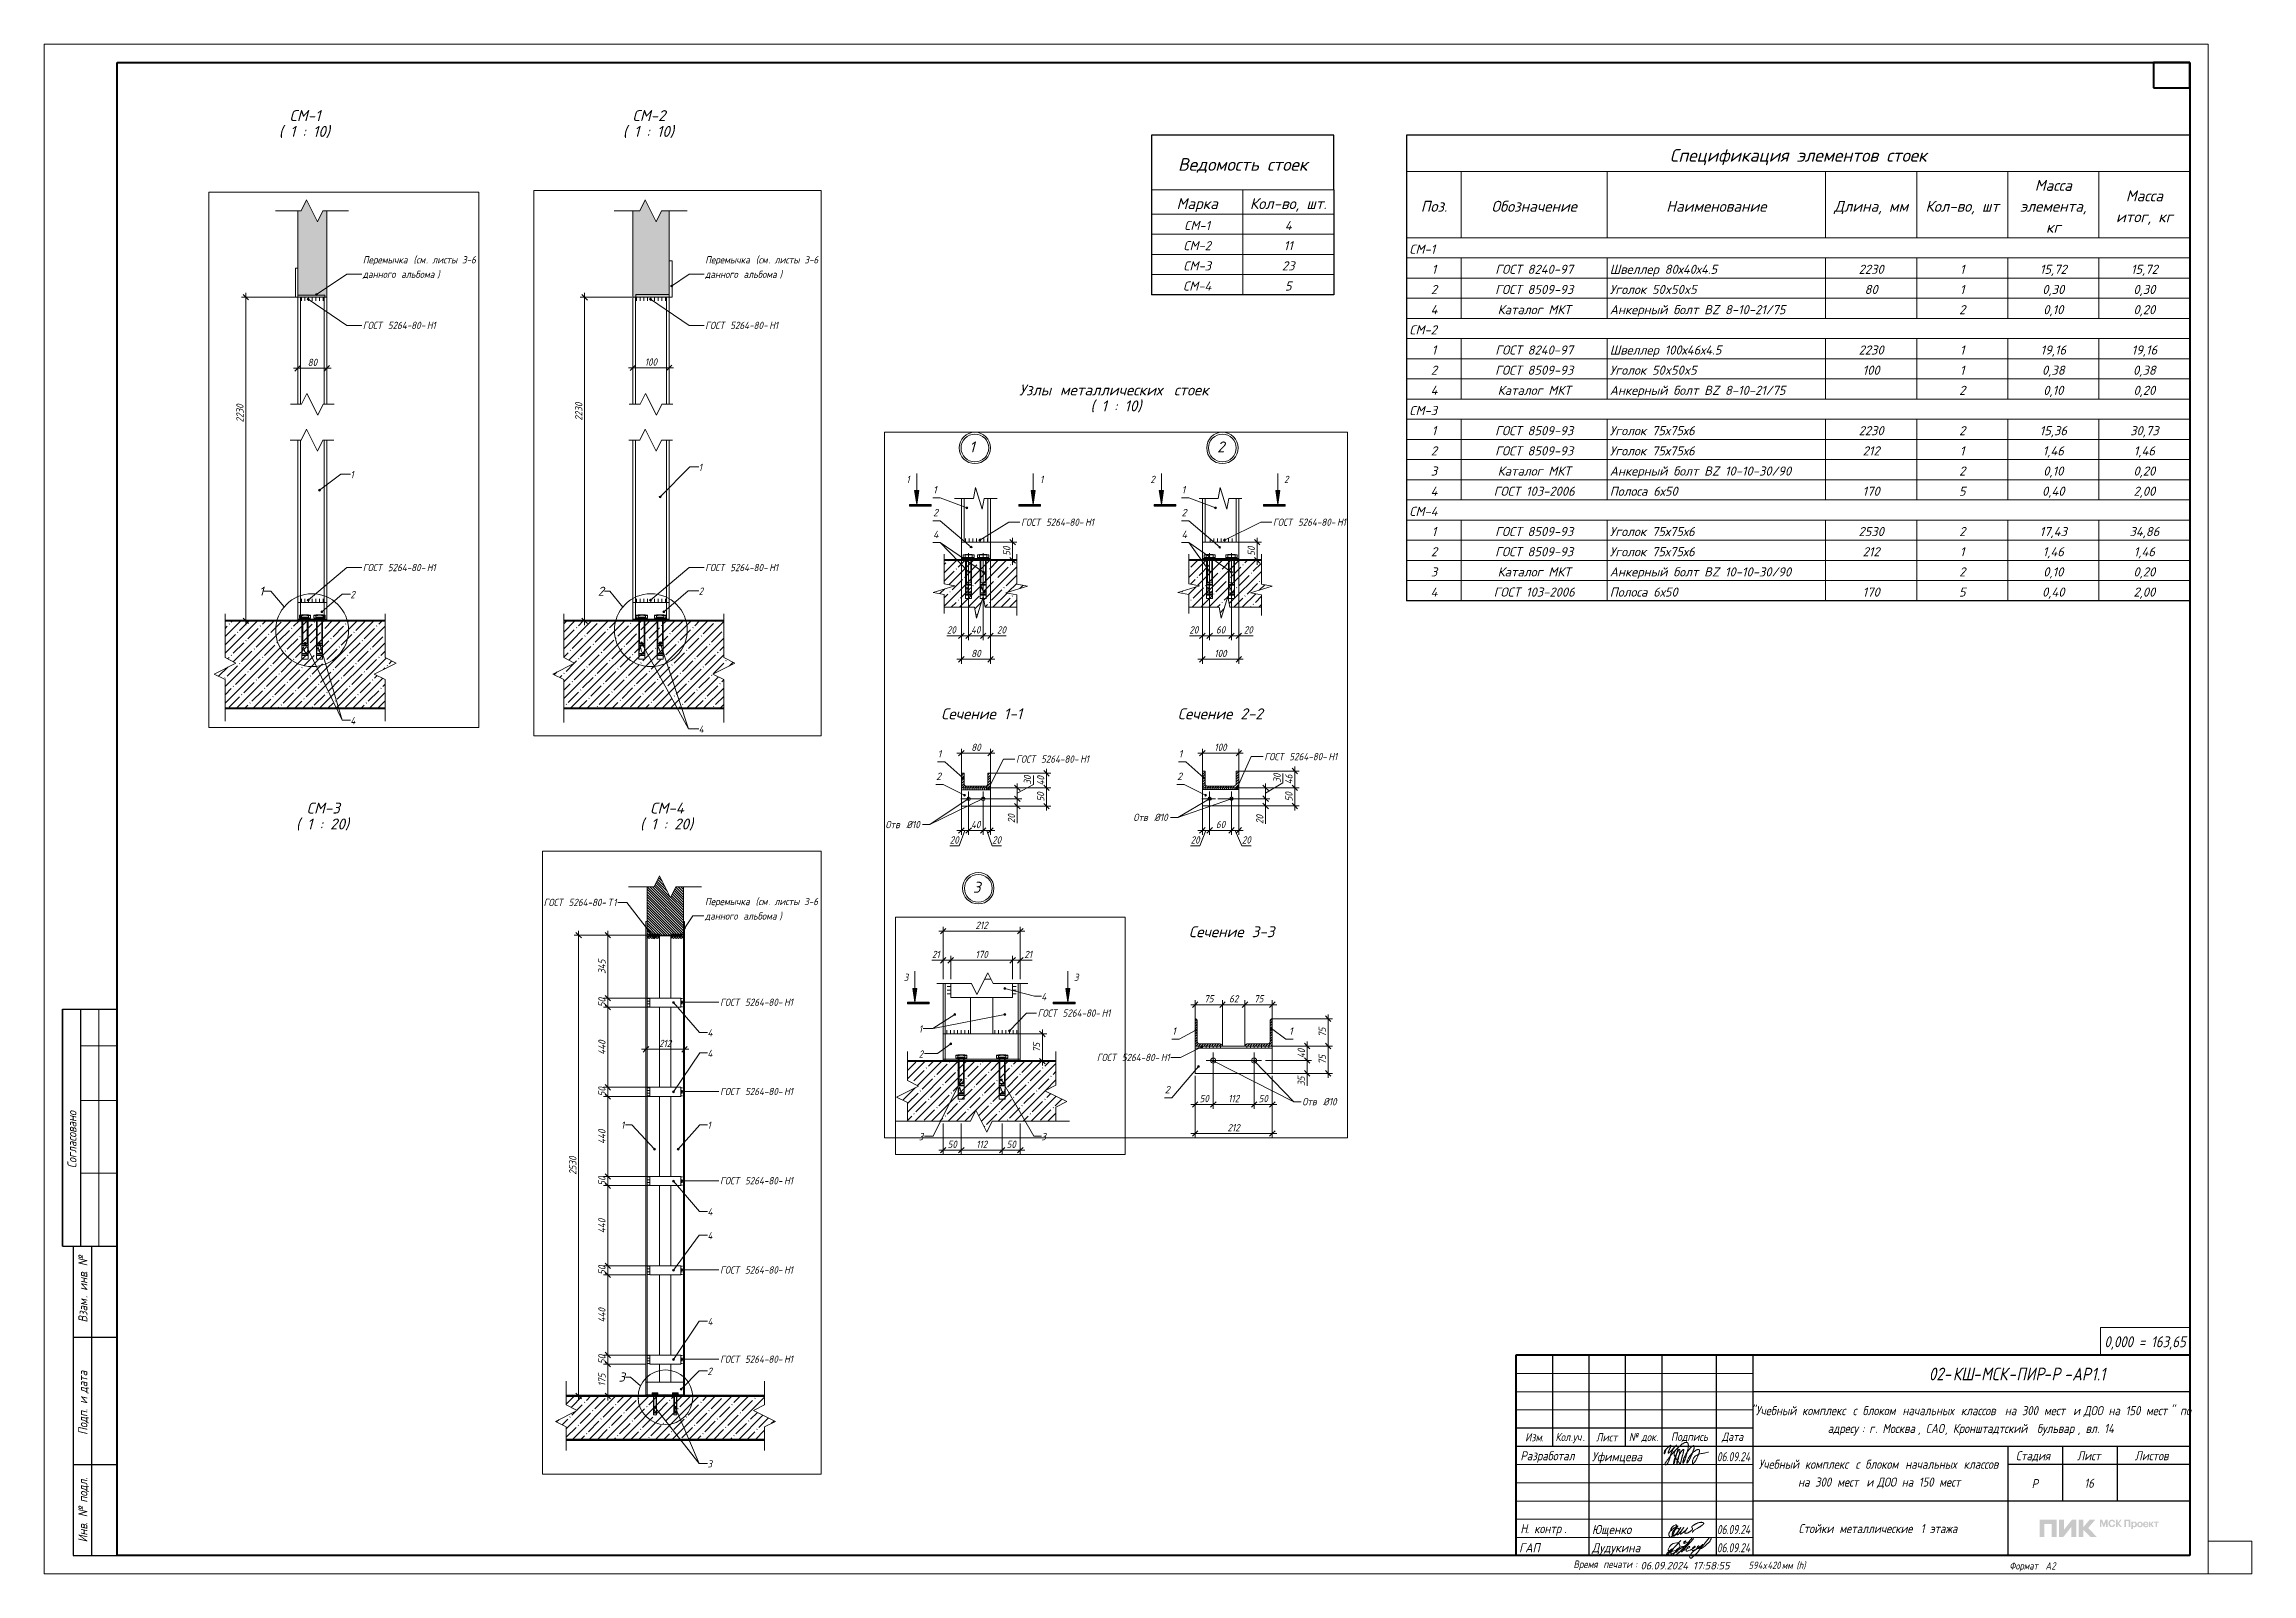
# Paper-space layout 'Layout1' of a CAD drawing. Header units: millimetres. Extents: x -594 to 12, y 0 to 420.
# The model-space entities are those that its viewports show. They can reach past a viewport. Long polylines and large blocks are cut down to what shows.
import ezdxf

# ---------------------------------------------------------------- set-up
doc = ezdxf.new("R2010")
doc.units = ezdxf.units.MM
for name, pattern in [('200_ШТРИХ_ш1п0_6_', [32, 20, -12]), ('50_200_ШТРИХ_1Т_ш5_п1_п1_', [70, 50, -10, 0, -10]), ('IMPORT-Невидимая', [39.122222, 28.222222, -10.9]), ('Скрыто', [7.14375, 4.7625, -2.38125])]:
    doc.linetypes.add(name, pattern=pattern)
for name, color, linetype, lineweight in [('2D - Общий_Ном__пера__1', 7, 'Continuous', 9), ('A-ANNO-DIMS', 7, 'Continuous', 9), ('A-ANNO-DIMS-10', 7, 'Continuous', 9), ('A-ANNO-DIMS-20', 7, 'Continuous', 9), ('A-ANNO-NOTE', 7, 'Continuous', 9), ('A-DETL', 7, 'Continuous', 9), ('A-DETL-1', 7, 'Continuous', 5), ('A-DETL-2', 7, '200_ШТРИХ_ш1п0_6_', 5), ('A-DETL-3', 7, 'Continuous', 40), ('A-DETL-4', 7, 'IMPORT-Невидимая', 5), ('A-DETL-5', 7, 'Continuous', 20), ('A-DETL-6', 7, '50_200_ШТРИХ_1Т_ш5_п1_п1_', 5), ('A-DETL-CNTR-1', 7, '50_200_ШТРИХ_1Т_ш5_п1_п1_', 5), ('A-DETL-GENF', 7, 'Continuous', 9), ('A-DETL-GENF-1', 7, 'Continuous', 5), ('A-FLOR-FNSH', 7, 'Continuous', 40), ('A-FLOR-FNSH-1', 7, 'Continuous', 50), ('A-FLOR-PATT-1', 7, 'Continuous', 5), ('A-GENM', 7, 'Continuous', 9), ('A-GENM-IDEN', 7, 'Continuous', 9), ('A-WALL-1', 7, 'Continuous', 18), ('A-WALL-2', 7, 'Continuous', 20), ('A-WALL-PATT-1', 7, 'Continuous', 5), ('G-ANNO-SCHD', 7, 'Continuous', 9), ('G-ANNO-TEXT', 7, 'Continuous', 9), ('G-ANNO-TTLB', 7, 'Скрыто', 9), ('I-WALL', 7, 'Continuous', 5), ('S-BEAM', 7, 'Continuous', 9), ('S-BEAM-1', 7, 'Continuous', 18), ('S-BEAM-2', 7, 'Continuous', 20)]:
    doc.layers.add(name, color=color, linetype=linetype, lineweight=lineweight)
doc.layers.add('G-ANNO-NPLT', color=7, linetype='Continuous', plot=False)
doc.styles.add('ISOCPEUR_B_I', font='', dxfattribs={"height": 30})
doc.styles.add('ISOCPEUR_B_I_1', font='', dxfattribs={"height": 3.5})
doc.styles.add('ISOCPEUR_B_I_2', font='', dxfattribs={"height": 3})
doc.styles.add('ISOCPEUR_I', font='isocpeui.ttf', dxfattribs={"width": 0.9, "height": 40})
doc.styles.add('ISOCPEUR_I_1', font='isocpeui.ttf', dxfattribs={"height": 50})
doc.styles.add('ISOCPEUR_I_10', font='isocpeui.ttf', dxfattribs={"width": 0.85, "height": 3.5})
doc.styles.add('ISOCPEUR_I_11', font='isocpeui.ttf', dxfattribs={"height": 2.1})
doc.styles.add('ISOCPEUR_I_12', font='isocpeui.ttf', dxfattribs={"width": 0.85, "height": 3})
doc.styles.add('ISOCPEUR_I_13', font='isocpeui.ttf', dxfattribs={"width": 0.75, "height": 2.5})
doc.styles.add('ISOCPEUR_I_14', font='isocpeui.ttf', dxfattribs={"width": 0.9, "height": 2.5})
doc.styles.add('ISOCPEUR_I_15', font='isocpeui.ttf', dxfattribs={"height": 2.5})
doc.styles.add('ISOCPEUR_I_2', font='isocpeui.ttf', dxfattribs={"height": 25})
doc.styles.add('ISOCPEUR_I_3', font='isocpeui.ttf', dxfattribs={"width": 0.9, "height": 20})
doc.styles.add('ISOCPEUR_I_4', font='isocpeui.ttf', dxfattribs={"height": 20})
doc.styles.add('ISOCPEUR_I_5', font='isocpeui.ttf', dxfattribs={"width": 0.85, "height": 2.5})
doc.styles.add('ISOCPEUR_I_6', font='isocpeui.ttf', dxfattribs={"width": 0.85, "height": 2.3})
doc.styles.add('ISOCPEUR_I_7', font='isocpeui.ttf', dxfattribs={"width": 0.85, "height": 2.2})
doc.styles.add('ISOCPEUR_I_8', font='isocpeui.ttf', dxfattribs={"width": 0.85, "height": 2})
doc.styles.add('ISOCPEUR_I_9', font='isocpeui.ttf', dxfattribs={"width": 0.85, "height": 2.1})
doc.styles.get('ISOCPEUR_B_I').set_extended_font_data('ISOCPEUR', italic=True, bold=True)
doc.styles.get('ISOCPEUR_B_I_1').set_extended_font_data('ISOCPEUR', italic=True, bold=True)
doc.styles.get('ISOCPEUR_B_I_2').set_extended_font_data('ISOCPEUR', italic=True, bold=True)
doc.dimstyles.new('ISO-2_0_0_9К_СРЕДНИЙ_1', dxfattribs={"dimscale": 304.8, "dimtxt": 39.839247, "dimasz": 0.098425, "dimexe": 0.07874, "dimexo": 0, "dimgap": 0, "dimtad": 1, "dimdec": 0, "dimzin": 0, "dimdsep": 46, "dimtxsty": 'ISOCPEUR_I', "dimblk1": 'OBLIQUE', "dimblk2": 'OBLIQUE', "dimsah": 1, "dimcen": 0.09, "dimdle": 0.07874, "dimazin": 0, "dimtfac": 1, "dimtdec": 4, "dimtix": 1, "dimtmove": 0, "dimatfit": 3, "dimfxl": 1, "dimtvp": 1, "dimtolj": 1, "dimtzin": 0, "dimarcsym": 2})
doc.dimstyles.new('ISO-2_0_0_9К_СРЕДНИЙ_2', dxfattribs={"dimscale": 304.8, "dimtxt": 19.919624, "dimasz": 0.049213, "dimexe": 0.03937, "dimexo": 0, "dimgap": 0, "dimtad": 1, "dimdec": 0, "dimzin": 0, "dimdsep": 46, "dimtxsty": 'ISOCPEUR_I_3', "dimblk1": 'OBLIQUE', "dimblk2": 'OBLIQUE', "dimsah": 1, "dimcen": 0.09, "dimdle": 0.03937, "dimazin": 0, "dimtfac": 1, "dimtdec": 4, "dimtix": 1, "dimtmove": 0, "dimatfit": 3, "dimfxl": 1, "dimtvp": 1, "dimtolj": 1, "dimtzin": 0, "dimarcsym": 2})
doc.dimstyles.new('ISO-2_0_0_9К_СРЕДНИЙ_3', dxfattribs={"dimscale": 304.8, "dimtxt": 19.919624, "dimasz": 0.049213, "dimexe": 0.03937, "dimexo": 0, "dimgap": 0, "dimtad": 1, "dimdec": 0, "dimzin": 0, "dimdsep": 46, "dimtxsty": 'ISOCPEUR_I_3', "dimblk1": 'OBLIQUE', "dimblk2": 'OBLIQUE', "dimsah": 1, "dimcen": 0.09, "dimdle": 0.03937, "dimazin": 0, "dimtfac": 1, "dimtdec": 4, "dimtix": 1, "dimtmove": 1, "dimatfit": 3, "dimfxl": 1, "dimtvp": 1, "dimtolj": 1, "dimtzin": 0, "dimarcsym": 2})
pattern_1 = [(45, (-11151.766, 0), (-22.80985, 22.80985), []), (45, (-11128.956, 0), (-22.80985, 22.80985), [40.323, -8.065, 0.671, -7.394])]
pattern_2 = [(45, (-11151.766, 0), (-3.535534, 3.535534), [])]

psp = doc.layouts.get("Layout1")

# ---------------------------------------------------------------- texts
at = {"layer": 'A-ANNO-NOTE', "char_height": 2.5, "attachment_point": 1}
for s, insert, width, style in [('Уфимцева', (-169.15, 33.42), 17.5329, 'ISOCPEUR_I_14'), ('06.09.24', (-134.81, 33.42), 11.7247, 'ISOCPEUR_I_13'), ('Ющенко', (-169.15, 13.42), 13.5646, 'ISOCPEUR_I_14'), ('06.09.24', (-134.81, 13.42), 11.7247, 'ISOCPEUR_I_13'), ('ГАП', (-189.15, 8.42), 6.7823, 'ISOCPEUR_I_14'), ('Дудукина', (-169.15, 8.42), 16.8835, 'ISOCPEUR_I_14'), ('06.09.24', (-134.81, 8.42), 11.7247, 'ISOCPEUR_I_13')]:
    psp.add_mtext(s, dxfattribs=dict(at, insert=insert, width=width, style=style))
at = {"layer": 'G-ANNO-SCHD', "line_spacing_factor": 1.149209}
for s, insert, char_height, width, attachment_point, style in [('Ведомость стоек', (-265, 388.72), 3.5, 47.6442, 2, 'ISOCPEUR_B_I_1'), ('Спецификация элементов стоек', (-112.5, 391.22), 3.5, 89.5995, 2, 'ISOCPEUR_B_I_1'), ('Масса\\Pэлемента,\\Pкг', (-42.5, 382.72), 3, 24.0231, 2, 'ISOCPEUR_B_I_2'), ('Марка', (-277.5, 377.72), 3, 14.7365, 2, 'ISOCPEUR_B_I_2'), ('Кол-во, шт.', (-252.5, 377.72), 3, 27.8237, 2, 'ISOCPEUR_B_I_2'), ('Поз.', (-212.5, 376.98), 3, 9.2865, 2, 'ISOCPEUR_B_I_2'), ('Обозначение', (-185, 376.98), 3, 29.7241, 2, 'ISOCPEUR_B_I_2'), ('Наименование', (-135, 376.98), 3, 33.2737, 2, 'ISOCPEUR_B_I_2'), ('Длина, мм', (-92.5, 376.98), 3, 23.9872, 2, 'ISOCPEUR_B_I_2'), ('Кол-во, шт', (-67.5, 376.98), 3, 26.6763, 2, 'ISOCPEUR_B_I_2'), ('Масса\\Pитог, кг', (-17.5, 379.85), 3, 20.2582, 2, 'ISOCPEUR_B_I_2'), ('СМ-1', (-277.5, 371.46), 2.5, 8.7242, 2, 'ISOCPEUR_I_15'), ('\\fISOCPEUR|b0|i1|c204|p34|;4', (-252.5, 371.46), 2.5, 2.4798, 2, 'ISOCPEUR_I_15'), ('СМ-2', (-277.5, 365.92), 2.5, 9.3516, 2, 'ISOCPEUR_I_15'), ('11', (-252.5, 365.92), 2.5, 3.1073, 2, 'ISOCPEUR_I_15'), ('СМ-1', (-219.25, 364.96), 2.5, 8.7242, 1, 'ISOCPEUR_I_15'), ('СМ-3', (-277.5, 360.38), 2.5, 9.3516, 2, 'ISOCPEUR_I_15'), ('23', (-252.5, 360.38), 2.5, 4.3621, 2, 'ISOCPEUR_I_15'), ('\\fISOCPEUR|b0|i1|c204|p34|;1', (-212.5, 359.43), 2.5, 1.5536, 2, 'ISOCPEUR_I_15'), ('ГОСТ 8240-97', (-185, 359.43), 2.5, 26.7403, 2, 'ISOCPEUR_I_15'), ('Швеллер 80х40х4.5', (-164.25, 359.43), 2.5, 37.0182, 1, 'ISOCPEUR_I_15'), ('2230', (-92.5, 359.43), 2.5, 8.7242, 2, 'ISOCPEUR_I_15'), ('\\fISOCPEUR|b0|i1|c204|p34|;1', (-67.5, 359.43), 2.5, 1.5536, 2, 'ISOCPEUR_I_15'), ('15,72', (-42.5, 359.43), 2.5, 9.1724, 2, 'ISOCPEUR_I_15'), ('15,72', (-17.5, 359.43), 2.5, 9.1724, 2, 'ISOCPEUR_I_15'), ('СМ-4', (-277.5, 354.84), 2.5, 9.6504, 2, 'ISOCPEUR_I_15'), ('\\fISOCPEUR|b0|i1|c204|p34|;5', (-252.5, 354.84), 2.5, 2.1811, 2, 'ISOCPEUR_I_15'), ('\\fISOCPEUR|b0|i1|c204|p34|;2', (-212.5, 353.89), 2.5, 2.1811, 2, 'ISOCPEUR_I_15'), ('ГОСТ 8509-93', (-185, 353.89), 2.5, 26.4416, 2, 'ISOCPEUR_I_15'), ('Уголок 50x50x5', (-164.25, 353.89), 2.5, 30.5049, 1, 'ISOCPEUR_I_15'), ('80', (-92.5, 353.89), 2.5, 4.3621, 2, 'ISOCPEUR_I_15'), ('\\fISOCPEUR|b0|i1|c204|p34|;1', (-67.5, 353.89), 2.5, 1.5536, 2, 'ISOCPEUR_I_15'), ('0,30', (-42.5, 353.89), 2.5, 7.6188, 2, 'ISOCPEUR_I_15'), ('0,30', (-17.5, 353.89), 2.5, 7.6188, 2, 'ISOCPEUR_I_15'), ('\\fISOCPEUR|b0|i1|c204|p34|;4', (-212.5, 348.35), 2.5, 2.4798, 2, 'ISOCPEUR_I_15'), ('Каталог МКТ', (-185, 348.35), 2.5, 26.4117, 2, 'ISOCPEUR_I_15'), ('Анкерный болт BZ 8-10-21/75', (-164.25, 348.35), 2.5, 58.7989, 1, 'ISOCPEUR_I_15'), ('\\fISOCPEUR|b0|i1|c204|p34|;2', (-67.5, 348.35), 2.5, 2.1811, 2, 'ISOCPEUR_I_15'), ('0,10', (-42.5, 348.35), 2.5, 6.9913, 2, 'ISOCPEUR_I_15'), ('0,20', (-17.5, 348.35), 2.5, 7.6188, 2, 'ISOCPEUR_I_15'), ('СМ-2', (-219.25, 342.81), 2.5, 9.3516, 1, 'ISOCPEUR_I_15'), ('\\fISOCPEUR|b0|i1|c204|p34|;1', (-212.5, 337.27), 2.5, 1.5536, 2, 'ISOCPEUR_I_15'), ('ГОСТ 8240-97', (-185, 337.27), 2.5, 26.7403, 2, 'ISOCPEUR_I_15'), ('Швеллер 100х46х4.5', (-164.25, 337.27), 2.5, 38.5718, 1, 'ISOCPEUR_I_15'), ('2230', (-92.5, 337.27), 2.5, 8.7242, 2, 'ISOCPEUR_I_15'), ('\\fISOCPEUR|b0|i1|c204|p34|;1', (-67.5, 337.27), 2.5, 1.5536, 2, 'ISOCPEUR_I_15'), ('19,16', (-42.5, 337.27), 2.5, 8.545, 2, 'ISOCPEUR_I_15'), ('19,16', (-17.5, 337.27), 2.5, 8.545, 2, 'ISOCPEUR_I_15'), ('\\fISOCPEUR|b0|i1|c204|p34|;2', (-212.5, 331.73), 2.5, 2.1811, 2, 'ISOCPEUR_I_15'), ('ГОСТ 8509-93', (-185, 331.73), 2.5, 26.4416, 2, 'ISOCPEUR_I_15'), ('Уголок 50x50x5', (-164.25, 331.73), 2.5, 30.5049, 1, 'ISOCPEUR_I_15'), ('100', (-92.5, 331.73), 2.5, 5.9157, 2, 'ISOCPEUR_I_15'), ('\\fISOCPEUR|b0|i1|c204|p34|;1', (-67.5, 331.73), 2.5, 1.5536, 2, 'ISOCPEUR_I_15'), ('0,38', (-42.5, 331.73), 2.5, 7.6188, 2, 'ISOCPEUR_I_15'), ('0,38', (-17.5, 331.73), 2.5, 7.6188, 2, 'ISOCPEUR_I_15'), ('\\fISOCPEUR|b0|i1|c204|p34|;4', (-212.5, 326.2), 2.5, 2.4798, 2, 'ISOCPEUR_I_15'), ('Каталог МКТ', (-185, 326.2), 2.5, 26.4117, 2, 'ISOCPEUR_I_15'), ('Анкерный болт BZ 8-10-21/75', (-164.25, 326.2), 2.5, 58.7989, 1, 'ISOCPEUR_I_15'), ('\\fISOCPEUR|b0|i1|c204|p34|;2', (-67.5, 326.2), 2.5, 2.1811, 2, 'ISOCPEUR_I_15'), ('0,10', (-42.5, 326.2), 2.5, 6.9913, 2, 'ISOCPEUR_I_15'), ('0,20', (-17.5, 326.2), 2.5, 7.6188, 2, 'ISOCPEUR_I_15'), ('СМ-3', (-219.25, 320.66), 2.5, 9.3516, 1, 'ISOCPEUR_I_15'), ('ГОСТ 8509-93', (-185, 315.12), 2.5, 26.4416, 2, 'ISOCPEUR_I_15'), ('Уголок 75х75х6', (-164.25, 315.12), 2.5, 30.5049, 1, 'ISOCPEUR_I_15'), ('2230', (-92.5, 315.12), 2.5, 8.7242, 2, 'ISOCPEUR_I_15'), ('15,36', (-42.5, 315.12), 2.5, 9.1724, 2, 'ISOCPEUR_I_15'), ('30,73', (-17.5, 315.12), 2.5, 9.7998, 2, 'ISOCPEUR_I_15'), ('\\fISOCPEUR|b0|i1|c204|p34|;2', (-212.5, 309.58), 2.5, 2.1811, 2, 'ISOCPEUR_I_15'), ('\\fISOCPEUR|b0|i1|c204|p34|;1', (-212.5, 315.12), 2.5, 1.5536, 2, 'ISOCPEUR_I_15'), ('ГОСТ 8509-93', (-185, 309.58), 2.5, 26.4416, 2, 'ISOCPEUR_I_15'), ('Уголок 75х75х6', (-164.25, 309.58), 2.5, 30.5049, 1, 'ISOCPEUR_I_15'), ('212', (-92.5, 309.58), 2.5, 5.9157, 2, 'ISOCPEUR_I_15'), ('\\fISOCPEUR|b0|i1|c204|p34|;2', (-67.5, 315.12), 2.5, 2.1811, 2, 'ISOCPEUR_I_15'), ('\\fISOCPEUR|b0|i1|c204|p34|;1', (-67.5, 309.58), 2.5, 1.5536, 2, 'ISOCPEUR_I_15'), ('1,46', (-42.5, 309.58), 2.5, 7.2901, 2, 'ISOCPEUR_I_15'), ('1,46', (-17.5, 309.58), 2.5, 7.2901, 2, 'ISOCPEUR_I_15'), ('\\fISOCPEUR|b0|i1|c204|p34|;3', (-212.5, 304.04), 2.5, 2.1811, 2, 'ISOCPEUR_I_15'), ('Каталог МКТ', (-185, 304.04), 2.5, 26.4117, 2, 'ISOCPEUR_I_15'), ('Анкерный болт BZ 10-10-30/90', (-164.25, 304.04), 2.5, 60.9799, 1, 'ISOCPEUR_I_15'), ('\\fISOCPEUR|b0|i1|c204|p34|;2', (-67.5, 304.04), 2.5, 2.1811, 2, 'ISOCPEUR_I_15'), ('0,10', (-42.5, 304.04), 2.5, 6.9913, 2, 'ISOCPEUR_I_15'), ('0,20', (-17.5, 304.04), 2.5, 7.6188, 2, 'ISOCPEUR_I_15'), ('\\fISOCPEUR|b0|i1|c204|p34|;4', (-212.5, 298.5), 2.5, 2.4798, 2, 'ISOCPEUR_I_15'), ('ГОСТ 103-2006', (-185, 298.5), 2.5, 27.9952, 2, 'ISOCPEUR_I_15'), ('Полоса 6х50', (-164.25, 298.5), 2.5, 23.9319, 1, 'ISOCPEUR_I_15'), ('170', (-92.5, 298.5), 2.5, 5.9157, 2, 'ISOCPEUR_I_15'), ('\\fISOCPEUR|b0|i1|c204|p34|;5', (-67.5, 298.5), 2.5, 2.1811, 2, 'ISOCPEUR_I_15'), ('0,40', (-42.5, 298.5), 2.5, 7.9175, 2, 'ISOCPEUR_I_15'), ('2,00', (-17.5, 298.5), 2.5, 7.6188, 2, 'ISOCPEUR_I_15'), ('СМ-4', (-219.25, 292.97), 2.5, 9.6504, 1, 'ISOCPEUR_I_15'), ('\\fISOCPEUR|b0|i1|c204|p34|;1', (-212.5, 287.43), 2.5, 1.5536, 2, 'ISOCPEUR_I_15'), ('ГОСТ 8509-93', (-185, 287.43), 2.5, 26.4416, 2, 'ISOCPEUR_I_15'), ('Уголок 75х75х6', (-164.25, 287.43), 2.5, 30.5049, 1, 'ISOCPEUR_I_15'), ('2530', (-92.5, 287.43), 2.5, 8.7242, 2, 'ISOCPEUR_I_15'), ('\\fISOCPEUR|b0|i1|c204|p34|;2', (-67.5, 287.43), 2.5, 2.1811, 2, 'ISOCPEUR_I_15'), ('17,43', (-42.5, 287.43), 2.5, 9.4712, 2, 'ISOCPEUR_I_15'), ('34,86', (-17.5, 287.43), 2.5, 10.0986, 2, 'ISOCPEUR_I_15'), ('\\fISOCPEUR|b0|i1|c204|p34|;2', (-212.5, 281.89), 2.5, 2.1811, 2, 'ISOCPEUR_I_15'), ('ГОСТ 8509-93', (-185, 281.89), 2.5, 26.4416, 2, 'ISOCPEUR_I_15'), ('Уголок 75х75х6', (-164.25, 281.89), 2.5, 30.5049, 1, 'ISOCPEUR_I_15'), ('212', (-92.5, 281.89), 2.5, 5.9157, 2, 'ISOCPEUR_I_15'), ('\\fISOCPEUR|b0|i1|c204|p34|;1', (-67.5, 281.89), 2.5, 1.5536, 2, 'ISOCPEUR_I_15'), ('1,46', (-42.5, 281.89), 2.5, 7.2901, 2, 'ISOCPEUR_I_15'), ('1,46', (-17.5, 281.89), 2.5, 7.2901, 2, 'ISOCPEUR_I_15'), ('\\fISOCPEUR|b0|i1|c204|p34|;3', (-212.5, 276.35), 2.5, 2.1811, 2, 'ISOCPEUR_I_15'), ('Каталог МКТ', (-185, 276.35), 2.5, 26.4117, 2, 'ISOCPEUR_I_15'), ('Анкерный болт BZ 10-10-30/90', (-164.25, 276.35), 2.5, 60.9799, 1, 'ISOCPEUR_I_15'), ('\\fISOCPEUR|b0|i1|c204|p34|;2', (-67.5, 276.35), 2.5, 2.1811, 2, 'ISOCPEUR_I_15'), ('0,10', (-42.5, 276.35), 2.5, 6.9913, 2, 'ISOCPEUR_I_15'), ('0,20', (-17.5, 276.35), 2.5, 7.6188, 2, 'ISOCPEUR_I_15'), ('\\fISOCPEUR|b0|i1|c204|p34|;4', (-212.5, 270.81), 2.5, 2.4798, 2, 'ISOCPEUR_I_15'), ('ГОСТ 103-2006', (-185, 270.81), 2.5, 27.9952, 2, 'ISOCPEUR_I_15'), ('Полоса 6х50', (-164.25, 270.81), 2.5, 23.9319, 1, 'ISOCPEUR_I_15'), ('170', (-92.5, 270.81), 2.5, 5.9157, 2, 'ISOCPEUR_I_15'), ('\\fISOCPEUR|b0|i1|c204|p34|;5', (-67.5, 270.81), 2.5, 2.1811, 2, 'ISOCPEUR_I_15'), ('0,40', (-42.5, 270.81), 2.5, 7.9175, 2, 'ISOCPEUR_I_15'), ('2,00', (-17.5, 270.81), 2.5, 7.6188, 2, 'ISOCPEUR_I_15')]:
    psp.add_mtext(s, dxfattribs=dict(at, insert=insert, char_height=char_height, width=width, attachment_point=attachment_point, style=style))
at = {"layer": 'G-ANNO-TTLB', "linetype": 'Continuous', "attachment_point": 1}
for s, insert, char_height, width, style in [('СМ', (-526.63, 401.89), 3, 6.0127, 'ISOCPEUR_B_I_2'), ('-1', (-521.67, 401.89), 3, 4.5696, 'ISOCPEUR_B_I_2'), ('СМ', (-432.49, 401.89), 3, 6.0127, 'ISOCPEUR_B_I_2'), ('-2', (-427.53, 401.89), 3, 5.2911, 'ISOCPEUR_B_I_2'), ('( 1 : 10)', (-529.57, 397.53), 3, 17.7173, 'ISOCPEUR_B_I_2'), ('( 1 : 10)', (-435.14, 397.53), 3, 17.7173, 'ISOCPEUR_B_I_2'), ('Узлы', (-326.34, 326.55), 3, 11.2236, 'ISOCPEUR_B_I_2'), ('\\fISOCPEUR|b1|i1|c204|p34|; ', (-317.08, 326.55), 3, 2.3249, 'ISOCPEUR_B_I_2'), ('металлических', (-315.17, 326.55), 3, 35.5949, 'ISOCPEUR_B_I_2'), ('( 1 : 10)', (-306.8, 322.18), 3, 17.7173, 'ISOCPEUR_B_I_2'), ('\\fISOCPEUR|b1|i1|c204|p34|; ', (-285.8, 326.55), 3, 2.3249, 'ISOCPEUR_B_I_2'), ('стоек', (-283.88, 326.55), 3, 13.6287, 'ISOCPEUR_B_I_2'), ('( 1 : 20)', (-524.87, 207.38), 3, 18.4388, 'ISOCPEUR_B_I_2'), ('СМ', (-521.93, 211.75), 3, 6.0127, 'ISOCPEUR_B_I_2'), ('-3', (-516.97, 211.75), 3, 5.2911, 'ISOCPEUR_B_I_2'), ('( 1 : 20)', (-430.43, 207.38), 3, 18.4388, 'ISOCPEUR_B_I_2'), ('СМ', (-427.65, 211.75), 3, 6.0127, 'ISOCPEUR_B_I_2'), ('-4', (-422.69, 211.75), 3, 5.692, 'ISOCPEUR_B_I_2'), ('0,000 = 163,65', (-28.46, 65.22), 3, 27.1892, 'ISOCPEUR_I_12'), ('\\fISOCPEUR|b0|i1|c204|p34|;\\W.85;-', (-39.51, 56.59), 3.5, 2.6576, 'ISOCPEUR_I_10'), ('АР', (-37.32, 56.59), 3.5, 6.4055, 'ISOCPEUR_I_10'), ('1.1', (-32.04, 56.59), 3.5, 4.9745, 'ISOCPEUR_I_10'), ('16', (-33.98, 26.12), 2.5, 3.2709, 'ISOCPEUR_I_5'), ('Стойки', (-112.41, 13.68), 2.5, 11.9251, 'ISOCPEUR_I_5'), ('\\fISOCPEUR|b0|i1|c204|p34|;\\W.85; ', (-102.57, 13.68), 2.5, 1.6354, 'ISOCPEUR_I_5'), ('металлические', (-101.22, 13.68), 2.5, 25.4175, 'ISOCPEUR_I_5'), (' 1 ', (-80.25, 13.68), 2.5, 4.6338, 'ISOCPEUR_I_5'), ('этажа', (-76.42, 13.68), 2.5, 10.903, 'ISOCPEUR_I_5')]:
    psp.add_mtext(s, dxfattribs=dict(at, insert=insert, char_height=char_height, width=width, style=style))
at = {"layer": 'G-ANNO-TTLB', "linetype": 'Continuous', "insert": (-155.83, 3.3), "char_height": 2.1, "width": 30.0429, "attachment_point": 1, "line_spacing_factor": 1.149209, "style": 'ISOCPEUR_I_11'}
psp.add_mtext('06.09.2024 17:58:55', dxfattribs=at)

msp = doc.modelspace()

# ---------------------------------------------------------------- texts
at = {"layer": 'A-ANNO-NOTE', "char_height": 20, "attachment_point": 1, "style": 'ISOCPEUR_I_4'}
for s, insert, width in [('\\fISOCPEUR|b0|i1|c204|p34|;1', (-6020.23, 4944.09), 12.827), ('\\fISOCPEUR|b0|i1|c204|p34|;1', (-5338.02, 4944.09), 12.827), ('\\fISOCPEUR|b0|i1|c204|p34|;2', (-6020.23, 4881.38), 17.6371), ('\\fISOCPEUR|b0|i1|c204|p34|;2', (-5338.02, 4881.38), 17.6371), ('\\fISOCPEUR|b0|i1|c204|p34|;4', (-6020.23, 4821.38), 20.8439), ('\\fISOCPEUR|b0|i1|c204|p34|;4', (-5338.02, 4821.38), 20.8439), ('\\fISOCPEUR|b0|i1|c204|p34|;1', (-6007.72, 4219.09), 12.827), ('\\fISOCPEUR|b0|i1|c204|p34|;1', (-5346.16, 4219.09), 12.827), ('\\fISOCPEUR|b0|i1|c204|p34|;2', (-6011.8, 4157.28), 17.6371), ('\\fISOCPEUR|b0|i1|c204|p34|;2', (-5350.24, 4157.28), 17.6371), ('\\fISOCPEUR|b0|i1|c204|p34|;1', (-5364.13, 3457.73), 12.827), ('\\fISOCPEUR|b0|i1|c204|p34|;1', (-5043.12, 3457.73), 12.827), ('\\fISOCPEUR|b0|i1|c204|p34|;2', (-5384.13, 3296.83), 17.6371)]:
    msp.add_mtext(s, dxfattribs=dict(at, insert=insert, width=width))
at = {"layer": 'A-GENM-IDEN', "attachment_point": 1}
for s, insert, char_height, width, style in [('\\fISOCPEUR|b0|i1|c204|p34|;\\W.9;4', (-6904.25, 1883.84), 40, 37.519, 'ISOCPEUR_I'), ('\\fISOCPEUR|b0|i1|c204|p34|;\\W.9;4', (-6904.25, 1770.99), 40, 37.519, 'ISOCPEUR_I'), ('\\fISOCPEUR|b0|i1|c204|p34|;\\W.9;1', (-7378.85, 1377.13), 40, 23.0886, 'ISOCPEUR_I'), ('\\fISOCPEUR|b0|i1|c204|p34|;\\W.9;1', (-6904.25, 1377.13), 40, 23.0886, 'ISOCPEUR_I'), ('\\fISOCPEUR|b0|i1|c204|p34|;\\W.9;4', (-6904.25, 901.06), 40, 37.519, 'ISOCPEUR_I'), ('\\fISOCPEUR|b0|i1|c204|p34|;\\W.9;4', (-6904.25, 770.11), 40, 37.519, 'ISOCPEUR_I'), ('\\fISOCPEUR|b0|i1|c204|p34|;\\W.9;1', (-8299.05, 301.34), 20, 11.5443, 'ISOCPEUR_I_3'), ('\\fISOCPEUR|b0|i1|c204|p34|;\\W.9;4', (-6904.25, 298.26), 40, 37.519, 'ISOCPEUR_I'), ('\\fISOCPEUR|b0|i1|c204|p34|;\\W.9;1', (-9182.57, 281.53), 20, 11.5443, 'ISOCPEUR_I_3'), ('\\fISOCPEUR|b0|i1|c204|p34|;\\W.9;4', (-4419.24, 57.09), 20, 18.7595, 'ISOCPEUR_I_3'), ('\\fISOCPEUR|b0|i1|c204|p34|;\\W.9;2', (-6904.25, 25.52), 40, 31.7468, 'ISOCPEUR_I'), ('\\fISOCPEUR|b0|i1|c204|p34|;\\W.9;1', (-4755.78, -31.36), 20, 11.5443, 'ISOCPEUR_I_3'), ('\\fISOCPEUR|b0|i1|c204|p34|;\\W.9;1', (-4755.78, -31.36), 20, 11.5443, 'ISOCPEUR_I_3'), ('\\fISOCPEUR|b0|i1|c204|p34|;\\W.9;2', (-8299.05, -38.6), 20, 15.8734, 'ISOCPEUR_I_3'), ('\\fISOCPEUR|b0|i1|c204|p34|;\\W.9;2', (-9182.57, -47.89), 20, 15.8734, 'ISOCPEUR_I_3'), ('\\fISOCPEUR|b0|i1|c204|p34|;\\W.9;2', (-4755.78, -100.2), 20, 15.8734, 'ISOCPEUR_I_3'), ('\\fISOCPEUR|b0|i1|c204|p34|;\\W.9;3', (-4755.78, -326.81), 20, 15.8734, 'ISOCPEUR_I_3'), ('\\fISOCPEUR|b0|i1|c204|p34|;\\W.9;3', (-4419.24, -326.81), 20, 15.8734, 'ISOCPEUR_I_3'), ('\\fISOCPEUR|b0|i1|c204|p34|;\\W.9;4', (-9182.57, -394.15), 20, 18.7595, 'ISOCPEUR_I_3'), ('\\fISOCPEUR|b0|i1|c204|p34|;\\W.9;4', (-9182.57, -394.15), 20, 18.7595, 'ISOCPEUR_I_3'), ('\\fISOCPEUR|b0|i1|c204|p34|;\\W.9;4', (-8299.05, -417.32), 20, 18.7595, 'ISOCPEUR_I_3'), ('\\fISOCPEUR|b0|i1|c204|p34|;\\W.9;4', (-8299.05, -417.32), 20, 18.7595, 'ISOCPEUR_I_3'), ('\\fISOCPEUR|b0|i1|c204|p34|;\\W.9;3', (-6904.25, -482.75), 40, 31.7468, 'ISOCPEUR_I'), ('\\fISOCPEUR|b0|i1|c204|p34|;\\W.9;3', (-6904.25, -482.75), 40, 31.7468, 'ISOCPEUR_I')]:
    msp.add_mtext(s, dxfattribs=dict(at, insert=insert, char_height=char_height, width=width, style=style))
at = {"layer": 'G-ANNO-TEXT', "attachment_point": 1}
for s, insert, char_height, width, style in [('\\fISOCPEUR|b1|i1|c204|p34|;1', (-5920.77, 5066.72), 30, 19.2405, 'ISOCPEUR_B_I'), ('\\fISOCPEUR|b1|i1|c204|p34|;2', (-5240.56, 5066.72), 30, 26.4557, 'ISOCPEUR_B_I'), ('\\fISOCPEUR|b0|i1|c204|p34|;\\W.9;1', (-6093.61, 4972.43), 20, 11.5443, 'ISOCPEUR_I_3'), ('\\fISOCPEUR|b0|i1|c204|p34|;\\W.9;1', (-5726.59, 4972.43), 20, 11.5443, 'ISOCPEUR_I_3'), ('\\fISOCPEUR|b0|i1|c204|p34|;\\W.9;2', (-5423.83, 4972.43), 20, 15.8734, 'ISOCPEUR_I_3'), ('\\fISOCPEUR|b0|i1|c204|p34|;\\W.9;2', (-5056.81, 4972.43), 20, 15.8734, 'ISOCPEUR_I_3'), ('ГОСТ', (-5778.68, 4854.92), 20, 69.2658, 'ISOCPEUR_I_3'), (' 5264-80-', (-5721.53, 4854.92), 20, 143.5822, 'ISOCPEUR_I_3'), ('\\fISOCPEUR|b0|i1|c204|p34|;\\W.9;Н', (-5603.06, 4854.92), 20, 18.7595, 'ISOCPEUR_I_3'), ('\\fISOCPEUR|b0|i1|c204|p34|;\\W.9;1', (-5587.58, 4854.92), 20, 11.5443, 'ISOCPEUR_I_3'), ('ГОСТ', (-5087.2, 4854.92), 20, 69.2658, 'ISOCPEUR_I_3'), (' 5264-80-', (-5030.05, 4854.92), 20, 143.5822, 'ISOCPEUR_I_3'), ('\\fISOCPEUR|b0|i1|c204|p34|;\\W.9;Н', (-4911.58, 4854.92), 20, 18.7595, 'ISOCPEUR_I_3'), ('\\fISOCPEUR|b0|i1|c204|p34|;\\W.9;1', (-4896.1, 4854.92), 20, 11.5443, 'ISOCPEUR_I_3'), ('Сечение', (-5997.99, 4333.93), 30, 185.1898, 'ISOCPEUR_B_I'), (' 1-1', (-5845.2, 4333.93), 30, 88.1856, 'ISOCPEUR_B_I'), ('Сечение', (-5348.5, 4333.93), 30, 185.1898, 'ISOCPEUR_B_I'), (' 2-2', (-5195.71, 4333.93), 30, 102.616, 'ISOCPEUR_B_I'), ('ГОСТ', (-5110.84, 4211.34), 20, 69.2658, 'ISOCPEUR_I_3'), (' 5264-80-', (-5053.69, 4211.34), 20, 143.5822, 'ISOCPEUR_I_3'), ('\\fISOCPEUR|b0|i1|c204|p34|;\\W.9;Н', (-4935.22, 4211.34), 20, 18.7595, 'ISOCPEUR_I_3'), ('\\fISOCPEUR|b0|i1|c204|p34|;\\W.9;1', (-4919.74, 4211.34), 20, 11.5443, 'ISOCPEUR_I_3'), ('ГОСТ', (-5792.4, 4204.49), 20, 69.2658, 'ISOCPEUR_I_3'), (' 5264-80-', (-5735.25, 4204.49), 20, 143.5822, 'ISOCPEUR_I_3'), ('\\fISOCPEUR|b0|i1|c204|p34|;\\W.9;Н', (-5616.78, 4204.49), 20, 18.7595, 'ISOCPEUR_I_3'), ('\\fISOCPEUR|b0|i1|c204|p34|;\\W.9;1', (-5601.31, 4204.49), 20, 11.5443, 'ISOCPEUR_I_3'), ('Отв', (-5470.39, 4044.52), 20, 55.5569, 'ISOCPEUR_I_3'), (' Ø10', (-5424.56, 4044.52), 20, 64.2152, 'ISOCPEUR_I_3'), ('Отв', (-6150.86, 4024.72), 20, 55.5569, 'ISOCPEUR_I_3'), (' Ø10', (-6105.03, 4024.72), 20, 64.2152, 'ISOCPEUR_I_3'), ('\\fISOCPEUR|b1|i1|c204|p34|;3', (-5910.78, 3857.6), 30, 26.4557, 'ISOCPEUR_B_I'), ('Сечение', (-5317.85, 3735.47), 30, 185.1898, 'ISOCPEUR_B_I'), (' 3-3', (-5165.06, 3735.47), 30, 102.616, 'ISOCPEUR_B_I'), ('ГОСТ', (-5570.72, 3385.4), 20, 69.2658, 'ISOCPEUR_I_3'), (' 5264-80-', (-5513.57, 3385.4), 20, 143.5822, 'ISOCPEUR_I_3'), ('\\fISOCPEUR|b0|i1|c204|p34|;\\W.9;Н', (-5395.1, 3385.4), 20, 18.7595, 'ISOCPEUR_I_3'), ('\\fISOCPEUR|b0|i1|c204|p34|;\\W.9;1', (-5379.62, 3385.4), 20, 11.5443, 'ISOCPEUR_I_3'), ('Отв', (-5006.67, 3263.91), 20, 55.5569, 'ISOCPEUR_I_3'), (' Ø10', (-4960.83, 3263.91), 20, 64.2152, 'ISOCPEUR_I_3'), ('Перемычка', (-6917.86, 2605.11), 40, 308.81, 'ISOCPEUR_I'), (' (', (-6663.06, 2605.11), 40, 46.1772, 'ISOCPEUR_I'), (' 3-6 ', (-6396.36, 2605.11), 40, 132.7594, 'ISOCPEUR_I'), ('ГОСТ', (-7803.88, 2600.29), 40, 138.5316, 'ISOCPEUR_I'), (' 5264-80-', (-7689.58, 2600.29), 40, 287.1645, 'ISOCPEUR_I'), ('\\fISOCPEUR|b0|i1|c204|p34|;\\W.9;Т', (-7452.65, 2600.29), 40, 37.519, 'ISOCPEUR_I'), ('\\fISOCPEUR|b0|i1|c204|p34|;\\W.9;1', (-7421.69, 2600.29), 40, 23.0886, 'ISOCPEUR_I'), ('см', (-6624.96, 2605.11), 40, 64.9367, 'ISOCPEUR_I'), ('листы', (-6536.86, 2605.11), 40, 170.2784, 'ISOCPEUR_I'), ('. ', (-6571.39, 2605.11), 40, 41.8481, 'ISOCPEUR_I'), ('\\fISOCPEUR|b0|i1|c204|p34|;\\W.9;)', (-6509.47, 2525.74), 40, 18.7595, 'ISOCPEUR_I'), ('\\fISOCPEUR|b0|i1|c204|p34|;\\W.9; ', (-6729.74, 2525.74), 40, 27.4177, 'ISOCPEUR_I'), ('альбома', (-6707.12, 2525.74), 40, 239.5442, 'ISOCPEUR_I'), ('данного', (-6917.86, 2525.74), 40, 227.9999, 'ISOCPEUR_I'), ('ГОСТ', (-6835.37, 2051.99), 40, 138.5316, 'ISOCPEUR_I'), (' 5264-80-', (-6721.07, 2051.99), 40, 287.1645, 'ISOCPEUR_I'), ('\\fISOCPEUR|b0|i1|c204|p34|;\\W.9;Н', (-6484.14, 2051.99), 40, 37.519, 'ISOCPEUR_I'), ('\\fISOCPEUR|b0|i1|c204|p34|;\\W.9;1', (-6453.18, 2051.99), 40, 23.0886, 'ISOCPEUR_I'), ('ГОСТ', (-6835.37, 1561.99), 40, 138.5316, 'ISOCPEUR_I'), (' 5264-80-', (-6721.07, 1561.99), 40, 287.1645, 'ISOCPEUR_I'), ('\\fISOCPEUR|b0|i1|c204|p34|;\\W.9;Н', (-6484.14, 1561.99), 40, 37.519, 'ISOCPEUR_I'), ('\\fISOCPEUR|b0|i1|c204|p34|;\\W.9;1', (-6453.18, 1561.99), 40, 23.0886, 'ISOCPEUR_I'), ('ГОСТ', (-6835.37, 1071.99), 40, 138.5316, 'ISOCPEUR_I'), (' 5264-80-', (-6721.07, 1071.99), 40, 287.1645, 'ISOCPEUR_I'), ('\\fISOCPEUR|b0|i1|c204|p34|;\\W.9;Н', (-6484.14, 1071.99), 40, 37.519, 'ISOCPEUR_I'), ('\\fISOCPEUR|b0|i1|c204|p34|;\\W.9;1', (-6453.18, 1071.99), 40, 23.0886, 'ISOCPEUR_I'), (' (', (-9021.11, 871.28), 20, 23.0886, 'ISOCPEUR_I_3'), (' (', (-8153.83, 871.21), 20, 23.0886, 'ISOCPEUR_I_3'), ('Перемычка', (-9148.51, 871.28), 20, 154.405, 'ISOCPEUR_I_3'), ('см', (-9002.06, 871.28), 20, 32.4683, 'ISOCPEUR_I_3'), ('листы', (-8958.01, 871.28), 20, 85.1392, 'ISOCPEUR_I_3'), (' 3-6 ', (-8887.76, 871.28), 20, 66.3797, 'ISOCPEUR_I_3'), ('Перемычка', (-8281.23, 871.21), 20, 154.405, 'ISOCPEUR_I_3'), ('см', (-8134.78, 871.21), 20, 32.4683, 'ISOCPEUR_I_3'), ('листы', (-8090.73, 871.21), 20, 85.1392, 'ISOCPEUR_I_3'), (' 3-6 ', (-8020.48, 871.21), 20, 66.3797, 'ISOCPEUR_I_3'), ('. ', (-8975.28, 871.28), 20, 20.924, 'ISOCPEUR_I_3'), ('. ', (-8107.99, 871.21), 20, 20.924, 'ISOCPEUR_I_3'), ('\\fISOCPEUR|b0|i1|c204|p34|;\\W.9;)', (-8944.32, 831.59), 20, 9.3797, 'ISOCPEUR_I_3'), ('\\fISOCPEUR|b0|i1|c204|p34|;\\W.9;)', (-8077.03, 831.52), 20, 9.3797, 'ISOCPEUR_I_3'), ('данного', (-9148.51, 831.59), 20, 114, 'ISOCPEUR_I_3'), ('\\fISOCPEUR|b0|i1|c204|p34|;\\W.9; ', (-9054.45, 831.59), 20, 13.7089, 'ISOCPEUR_I_3'), ('альбома', (-9043.14, 831.59), 20, 119.7721, 'ISOCPEUR_I_3'), ('данного', (-8281.23, 831.52), 20, 114, 'ISOCPEUR_I_3'), ('\\fISOCPEUR|b0|i1|c204|p34|;\\W.9; ', (-8187.17, 831.52), 20, 13.7089, 'ISOCPEUR_I_3'), ('альбома', (-8175.86, 831.52), 20, 119.7721, 'ISOCPEUR_I_3'), ('ГОСТ', (-9148.51, 691.27), 20, 69.2658, 'ISOCPEUR_I_3'), (' 5264-80-', (-9091.36, 691.27), 20, 143.5822, 'ISOCPEUR_I_3'), ('\\fISOCPEUR|b0|i1|c204|p34|;\\W.9;Н', (-8972.89, 691.27), 20, 18.7595, 'ISOCPEUR_I_3'), ('\\fISOCPEUR|b0|i1|c204|p34|;\\W.9;1', (-8957.42, 691.27), 20, 11.5443, 'ISOCPEUR_I_3'), ('ГОСТ', (-8281.23, 691.2), 20, 69.2658, 'ISOCPEUR_I_3'), (' 5264-80-', (-8224.08, 691.2), 20, 143.5822, 'ISOCPEUR_I_3'), ('\\fISOCPEUR|b0|i1|c204|p34|;\\W.9;Н', (-8105.61, 691.2), 20, 18.7595, 'ISOCPEUR_I_3'), ('\\fISOCPEUR|b0|i1|c204|p34|;\\W.9;1', (-8090.13, 691.2), 20, 11.5443, 'ISOCPEUR_I_3'), ('ГОСТ', (-6835.37, 581.99), 40, 138.5316, 'ISOCPEUR_I'), (' 5264-80-', (-6721.07, 581.99), 40, 287.1645, 'ISOCPEUR_I'), ('\\fISOCPEUR|b0|i1|c204|p34|;\\W.9;Н', (-6484.14, 581.99), 40, 37.519, 'ISOCPEUR_I'), ('\\fISOCPEUR|b0|i1|c204|p34|;\\W.9;1', (-6453.18, 581.99), 40, 23.0886, 'ISOCPEUR_I'), ('\\fISOCPEUR|b0|i1|c204|p34|;\\W.9;3', (-4796.9, 110.37), 20, 15.8734, 'ISOCPEUR_I_3'), ('\\fISOCPEUR|b0|i1|c204|p34|;\\W.9;3', (-4329.88, 110.37), 20, 15.8734, 'ISOCPEUR_I_3'), ('ГОСТ', (-6835.37, 91.99), 40, 138.5316, 'ISOCPEUR_I'), (' 5264-80-', (-6721.07, 91.99), 40, 287.1645, 'ISOCPEUR_I'), ('\\fISOCPEUR|b0|i1|c204|p34|;\\W.9;Н', (-6484.14, 91.99), 40, 37.519, 'ISOCPEUR_I'), ('\\fISOCPEUR|b0|i1|c204|p34|;\\W.9;1', (-6453.18, 91.99), 40, 23.0886, 'ISOCPEUR_I'), ('ГОСТ', (-9148.51, 26.4), 20, 69.2658, 'ISOCPEUR_I_3'), (' 5264-80-', (-9091.36, 26.4), 20, 143.5822, 'ISOCPEUR_I_3'), ('\\fISOCPEUR|b0|i1|c204|p34|;\\W.9;Н', (-8972.89, 26.4), 20, 18.7595, 'ISOCPEUR_I_3'), ('\\fISOCPEUR|b0|i1|c204|p34|;\\W.9;1', (-8957.42, 26.4), 20, 11.5443, 'ISOCPEUR_I_3'), ('ГОСТ', (-8281.23, 26.4), 20, 69.2658, 'ISOCPEUR_I_3'), (' 5264-80-', (-8224.08, 26.4), 20, 143.5822, 'ISOCPEUR_I_3'), ('\\fISOCPEUR|b0|i1|c204|p34|;\\W.9;Н', (-8105.61, 26.4), 20, 18.7595, 'ISOCPEUR_I_3'), ('\\fISOCPEUR|b0|i1|c204|p34|;\\W.9;1', (-8090.13, 26.4), 20, 11.5443, 'ISOCPEUR_I_3'), ('ГОСТ', (-4429.54, 12.2), 20, 69.2658, 'ISOCPEUR_I_3'), (' 5264-80-', (-4372.39, 12.2), 20, 143.5822, 'ISOCPEUR_I_3'), ('\\fISOCPEUR|b0|i1|c204|p34|;\\W.9;Н', (-4253.93, 12.2), 20, 18.7595, 'ISOCPEUR_I_3'), ('\\fISOCPEUR|b0|i1|c204|p34|;\\W.9;1', (-4238.45, 12.2), 20, 11.5443, 'ISOCPEUR_I_3'), ('\\fISOCPEUR|b0|i1|c204|p34|;3', (-7392.03, -1.16), 50, 44.8945, 'ISOCPEUR_I_1'), ('\\fISOCPEUR|b0|i1|c204|p34|;1', (-9433.33, -36.27), 25, 16.0338, 'ISOCPEUR_I_2'), ('\\fISOCPEUR|b0|i1|c204|p34|;2', (-8576.04, -36.27), 25, 22.4473, 'ISOCPEUR_I_2')]:
    msp.add_mtext(s, dxfattribs=dict(at, insert=insert, char_height=char_height, width=width, style=style))

# ---------------------------------------------------------------- blocks, each defined once
blk = doc.blocks.new('020_Основная надпись Форма 3_МСК Проект - МСК_Генеральный подрядчик_new_ПИК_МСК_Проект_Лого-24967232-Стойки металлические 1 этажа')
at = {"lineweight": 5}
h = blk.add_hatch(color=256, dxfattribs=at)
h.paths.add_polyline_path([(8161, 9900), (2100, 9900), (2100, 3800), (3812, 3800), (3812, 8429), (6449, 8429), (6449, 3800), (8161, 3800)], flags=0)
h.paths.add_polyline_path([(10746, 8108), (10746, 8108), (10745, 9900), (9033, 9900), (9033, 3800), (10573, 3800), (11995, 5592), (13418, 7384), (13421, 3800), (15133, 3800), (15133, 9900), (13594, 9900), (12186, 8125), (11647, 7446), (11189, 6870), (10746, 6313)], flags=0)
h.paths.add_polyline_path([(21476, 9440), (20491, 8268), (19376, 6939), (19801, 6510), (20261, 6046), (20809, 5493), (21364, 4934), (21858, 4435), (22272, 4017), (22362, 3926), (22485, 3800), (20162, 3801), (18942, 5052), (17721, 6303), (17718, 3800), (16006, 3800), (16006, 9900), (17718, 9900), (17721, 7314), (19862, 9900), (21866, 9900), (21814, 9840)], flags=0)
h = blk.add_hatch(color=256, dxfattribs=at)
h.paths.add_polyline_path([(43864, 8819), (44433, 8823), (44435, 9010), (44437, 9197), (42770, 9197), (42772, 9010), (42773, 8823), (43343, 8819), (43343, 7283), (43864, 7283)], flags=0)
edge = h.paths.add_edge_path(flags=0)
edge.add_line((41556, 8182), (41853, 7760))
edge.add_line((41853, 7760), (41969, 7596))
edge.add_line((41969, 7596), (42069, 7454))
edge.add_line((42069, 7454), (42156, 7332))
edge.add_arc((43716, 8433), 1910, 215.216298, 215.991028)
edge.add_line((42171, 7311), (42191, 7283))
edge.add_line((42191, 7283), (42487, 7283))
edge.add_line((42487, 7283), (42601, 7283))
edge.add_arc((42543, 16552), 9269, 270.354105, 270.944825)
edge.add_line((42696, 7284), (42781, 7286))
edge.add_arc((42781, 7288), 1.96, 270.975537, 395.47259)
edge.add_line((42783, 7289), (42673, 7443))
edge.add_line((42673, 7443), (42552, 7611))
edge.add_line((42552, 7611), (42408, 7809))
edge.add_line((42408, 7809), (42034, 8325))
edge.add_line((42034, 8325), (42382, 8761))
edge.add_line((42382, 8761), (42731, 9197))
edge.add_line((42731, 9197), (42167, 9197))
edge.add_line((42167, 9197), (41860, 8789))
edge.add_line((41860, 8789), (41553, 8382))
edge.add_line((41553, 8382), (41553, 9197))
edge.add_line((41553, 9197), (41025, 9197))
edge.add_line((41025, 9197), (41025, 7283))
edge.add_line((41025, 7283), (41287, 7284))
edge.add_line((41287, 7284), (41549, 7286))
edge.add_line((41549, 7286), (41556, 8182))
edge = h.paths.add_edge_path(flags=0)
edge.add_arc((39883, 8451), 427, 359.667519, 540.332481)
edge.add_line((39456, 8448), (40310, 8448))
edge = h.paths.add_edge_path(flags=0)
edge.add_arc((40169, 7947), 648, 307.110861, 321.208475)
edge.add_arc((40170, 7946), 646, 321.208435, 335.323145)
edge.add_arc((40039, 8006), 790, 335.323145, 347.461479)
edge.add_line((40810, 7835), (40822, 7888))
edge.add_line((40822, 7888), (40317, 7888))
edge.add_line((40317, 7888), (40313, 7866))
edge.add_arc((40152, 7896), 164, 336.40329, 349.374742, ccw=False)
edge.add_arc((39943, 7988), 392, 329.641352, 336.40329, ccw=False)
edge.add_arc((39932, 7994), 405, 322.926472, 329.641352, ccw=False)
edge.add_arc((40077, 7884), 223, 312.425415, 322.926472, ccw=False)
edge.add_arc((39998, 7971), 340, 300.117466, 312.425415, ccw=False)
edge.add_arc((40006, 7956), 323, 287.323736, 300.117466, ccw=False)
edge.add_arc((39978, 8048), 419, 276.293012, 287.323736, ccw=False)
edge.add_arc((39922, 8552), 926, 270.193302, 276.293012, ccw=False)
edge.add_arc((39918, 9839), 2214, 268.841673, 270.193302, ccw=False)
edge.add_arc((39882, 8064), 439, 264.354103, 268.841673, ccw=False)
edge.add_arc((39866, 7903), 276, 258.377317, 264.354103, ccw=False)
edge.add_arc((39897, 8052), 429, 254.081009, 258.377317, ccw=False)
edge.add_arc((39910, 8101), 479, 236.676087, 254.081009, ccw=False)
edge.add_arc((39859, 8023), 386, 216.224994, 236.676087, ccw=False)
edge.add_arc((39911, 8061), 450, 197.504965, 216.224994, ccw=False)
edge.add_arc((40251, 8168), 807, 185.416472, 197.504965, ccw=False)
edge.add_line((39448, 8092), (39445, 8123))
edge.add_line((39445, 8123), (40824, 8123))
edge.add_line((40824, 8123), (40824, 8246))
edge.add_arc((39058, 8246), 1765, 360, 367.392279)
edge.add_arc((39794, 8342), 1024, 7.392279, 18.509452)
edge.add_arc((39963, 8398), 845, 18.509452, 30.867445)
edge.add_arc((39994, 8417), 809, 30.867445, 43.637808)
edge.add_arc((39994, 8417), 808, 43.637903, 56.584517)
edge.add_arc((39971, 8381), 852, 56.584517, 69.03359)
edge.add_arc((39941, 8304), 935, 69.03359, 80.880678)
edge.add_arc((39899, 8040), 1201, 80.880678, 90.694704)
edge.add_arc((39931, 5400), 3842, 90.694704, 91.210551)
edge.add_arc((39915, 6122), 3120, 91.210551, 91.812886)
edge.add_arc((39911, 6256), 2985, 91.812886, 92.345692)
edge.add_arc((39798, 9026), 213, 92.345692, 96.011033)
edge.add_arc((39844, 8584), 658, 96.011033, 100.30734)
edge.add_arc((40070, 7341), 1921, 100.30734, 102.239501)
edge.add_arc((40071, 7339), 1923, 102.239533, 104.173806)
edge.add_arc((39767, 8542), 682, 104.173806, 108.365752)
edge.add_arc((39856, 8273), 966, 108.365752, 123.203046)
edge.add_arc((39810, 8343), 881, 123.203046, 139.087307)
edge.add_arc((39827, 8329), 904, 139.087307, 154.76055)
edge.add_arc((39974, 8259), 1067, 154.76055, 168.601695)
edge.add_arc((39602, 8334), 687, 168.601695, 175.401685)
edge.add_arc((41220, 8204), 2310, 175.401685, 178.155068)
edge.add_arc((41237, 8204), 2328, 178.155068, 180.936659)
edge.add_arc((39795, 8180), 885, 180.936659, 186.658016)
edge.add_arc((39954, 8199), 1045, 186.658016, 203.226902)
edge.add_arc((39775, 8122), 850, 203.226902, 222.562119)
edge.add_arc((39775, 8122), 850, 222.562088, 241.900512)
edge.add_arc((39866, 8293), 1044, 241.900512, 258.481522)
edge.add_arc((39898, 8448), 1203, 258.481522, 267.713314)
edge.add_arc((39909, 8739), 1493, 267.713314, 275.561878)
edge.add_arc((39917, 8664), 1418, 275.561878, 283.590746)
edge.add_arc((40042, 8143), 882, 283.590746, 295.046433)
edge.add_arc((40078, 8066), 797, 295.046433, 307.110861)
edge = h.paths.add_edge_path(flags=0)
edge.add_arc((37803, 8062), 414, 240.008054, 254.632115)
edge.add_arc((37767, 7935), 282, 254.632115, 265.543257)
edge.add_arc((37822, 8634), 984, 265.543257, 274.151586)
edge.add_arc((37873, 7935), 282, 274.151586, 285.048109)
edge.add_arc((37827, 8107), 460, 285.048109, 296.635211)
edge.add_arc((37858, 8044), 390, 296.635211, 309.745352)
edge.add_arc((37855, 8047), 394, 309.745347, 322.784744)
edge.add_arc((37788, 8099), 479, 322.784744, 334.047379)
edge.add_arc((37649, 8166), 634, 334.047379, 342.559316)
edge.add_arc((37535, 8202), 753, 342.559316, 350.037582)
edge.add_arc((37429, 8221), 861, 350.037582, 357.012652)
edge.add_arc((37112, 8237), 1178, 357.012652, 362.529)
edge.add_arc((37160, 8240), 1130, 2.529, 9.751239)
edge.add_arc((37642, 8322), 641, 9.751239, 20.796899)
edge.add_arc((37763, 8368), 512, 20.796899, 33.287496)
edge.add_arc((37815, 8402), 450, 33.287496, 47.058163)
edge.add_arc((37855, 8445), 391, 47.058163, 54.395925)
edge.add_arc((37866, 8461), 371, 54.395925, 62.029384)
edge.add_arc((37858, 8445), 389, 62.029384, 69.468955)
edge.add_arc((37825, 8357), 483, 69.468955, 75.796484)
edge.add_arc((37853, 8470), 367, 75.796484, 84.552394)
edge.add_arc((37821, 8129), 709, 84.552394, 89.897069)
edge.add_arc((37821, 8127), 712, 89.897155, 95.236318)
edge.add_arc((37790, 8459), 379, 95.236318, 103.802461)
edge.add_arc((37803, 8409), 429, 103.802461, 120.768472)
edge.add_arc((37783, 8442), 391, 120.768472, 138.955962)
edge.add_arc((37826, 8404), 449, 138.955962, 155.785023)
edge.add_arc((38064, 8298), 709, 155.785023, 167.733637)
edge.add_arc((37911, 8331), 553, 167.733637, 171.762842)
edge.add_arc((37867, 8337), 508, 171.762842, 176.053105)
edge.add_arc((38280, 8309), 922, 176.053105, 179.039994)
edge.add_arc((42346, 8241), 4988, 179.039994, 179.895615)
edge.add_arc((40108, 8245), 2751, 179.895615, 181.947427)
edge.add_arc((38096, 8176), 737, 181.947427, 187.411748)
edge.add_arc((37892, 8150), 531, 187.411748, 194.078728)
edge.add_arc((38197, 8226), 846, 194.078728, 198.784259)
edge.add_arc((37873, 8116), 505, 198.784259, 211.530296)
edge.add_arc((37821, 8084), 443, 211.530296, 225.587453)
edge.add_arc((37807, 8069), 422, 225.587453, 240.008054)
edge = h.paths.add_edge_path(flags=0)
edge.add_arc((37912, 8170), 906, 316.524521, 329.26461)
edge.add_arc((37892, 8182), 929, 329.26461, 341.767972)
edge.add_arc((37460, 8325), 1385, 341.767972, 345.392852)
edge.add_arc((38254, 8118), 564, 345.392852, 352.482369)
edge.add_arc((38042, 8146), 778, 352.482369, 358.257047)
edge.add_arc((34691, 8248), 4130, 358.257047, 359.934224)
edge.add_arc((30519, 8253), 8303, 359.934224, 360.561925)
edge.add_arc((37446, 8321), 1375, 0.561925, 2.934637)
edge.add_arc((38168, 8358), 653, 2.934637, 6.625741)
edge.add_arc((38367, 8381), 451, 6.625741, 11.491485)
edge.add_arc((37710, 8247), 1123, 11.491485, 18.959608)
edge.add_arc((37889, 8309), 933, 18.959608, 27.542422)
edge.add_arc((37930, 8330), 887, 27.542422, 36.355318)
edge.add_arc((37922, 8324), 896, 36.355381, 45.099047)
edge.add_arc((37865, 8267), 978, 45.099047, 53.811746)
edge.add_arc((37930, 8356), 867, 53.811746, 63.34917)
edge.add_arc((37897, 8291), 940, 63.34917, 72.470379)
edge.add_arc((37767, 7877), 1374, 72.470379, 79.337493)
edge.add_arc((37932, 8754), 481, 79.337493, 86.944887)
edge.add_arc((37765, 5636), 3604, 86.944887, 88.670127)
edge.add_arc((37766, 5659), 3581, 88.670127, 90.405948)
edge.add_arc((37744, 8737), 503, 90.405948, 97.798655)
edge.add_arc((37834, 8083), 1164, 97.798655, 112.02703)
edge.add_arc((37754, 8280), 950, 112.02703, 128.588692)
edge.add_arc((37719, 8324), 894, 128.588692, 145.719379)
edge.add_arc((37739, 8311), 918, 145.719379, 162.508534)
edge.add_arc((38324, 8126), 1531, 162.508534, 165.833159)
edge.add_arc((37443, 8349), 623, 165.833159, 172.341966)
edge.add_arc((37601, 8328), 782, 172.341966, 177.980752)
edge.add_arc((40169, 8237), 3352, 177.980752, 179.894593)
edge.add_arc((44396, 8229), 7579, 179.894593, 180.570002)
edge.add_arc((37813, 8164), 996, 180.570002, 183.58424)
edge.add_arc((37338, 8134), 520, 183.58424, 188.135779)
edge.add_arc((37596, 8171), 781, 188.135779, 191.492751)
edge.add_arc((38213, 8296), 1410, 191.492751, 194.358693)
edge.add_arc((37680, 8160), 860, 194.358693, 198.509204)
edge.add_arc((37651, 8150), 830, 198.509204, 202.742848)
edge.add_arc((38010, 8300), 1218, 202.742848, 205.918822)
edge.add_arc((37689, 8145), 862, 205.918822, 215.567817)
edge.add_arc((37734, 8176), 917, 215.567817, 224.786626)
edge.add_arc((37740, 8183), 925, 224.786626, 233.948972)
edge.add_arc((37727, 8164), 903, 233.948972, 243.295159)
edge.add_arc((37760, 8231), 977, 243.295159, 256.596016)
edge.add_arc((37821, 8487), 1240, 256.596016, 267.726783)
edge.add_arc((37822, 8498), 1252, 267.726783, 278.793327)
edge.add_arc((37856, 8274), 1024, 278.793327, 291.665242)
edge.add_arc((37878, 8218), 965, 291.665242, 303.840681)
edge.add_arc((37907, 8176), 914, 303.840681, 316.524479)
edge = h.paths.add_edge_path(flags=0)
edge.add_arc((45927, 8233), 10653, 179.92948, 180.455109)
edge.add_arc((36187, 8156), 913, 180.455109, 183.63763)
edge.add_arc((35645, 8121), 369, 183.63763, 189.328714)
edge.add_arc((35724, 8134), 450, 189.328714, 194.241651)
edge.add_arc((35996, 8204), 731, 194.241651, 204.627357)
edge.add_arc((35709, 8072), 415, 204.627357, 220.486365)
edge.add_arc((35672, 8040), 365, 220.486365, 237.549113)
edge.add_arc((35723, 8120), 460, 237.549113, 251.897901)
edge.add_arc((35687, 8010), 345, 251.897901, 261.913223)
edge.add_arc((35751, 8460), 799, 261.913223, 267.253643)
edge.add_arc((35751, 8467), 806, 267.253643, 272.600592)
edge.add_arc((35770, 8040), 379, 272.600592, 281.991435)
edge.add_arc((35762, 8082), 421, 281.991435, 302.108556)
edge.add_arc((35795, 8028), 358, 302.108556, 324.829744)
edge.add_arc((35708, 8090), 465, 324.829744, 344.314584)
edge.add_arc((35198, 8233), 995, 344.314584, 355.352269)
edge.add_arc((35036, 8246), 1158, 355.352269, 361.578726)
edge.add_arc((35182, 8250), 1011, 1.578726, 8.468156)
edge.add_arc((35313, 8270), 878, 8.468156, 15.835939)
edge.add_arc((35633, 8360), 546, 15.835939, 26.352802)
edge.add_arc((35746, 8416), 420, 26.352802, 38.508495)
edge.add_arc((35734, 8407), 436, 38.508495, 50.334928)
edge.add_arc((35741, 8415), 425, 50.334928, 62.316769)
edge.add_arc((35765, 8461), 373, 62.316769, 75.522481)
edge.add_arc((35755, 8425), 411, 75.522481, 84.70483)
edge.add_arc((35736, 8219), 617, 84.70483, 91.470941)
edge.add_arc((35736, 8228), 608, 91.470941, 98.274524)
edge.add_arc((35702, 8462), 371, 98.274524, 108.125154)
edge.add_arc((35726, 8388), 449, 108.125154, 122.696332)
edge.add_arc((35691, 8442), 385, 122.696332, 139.05433)
edge.add_arc((35730, 8409), 436, 139.05433, 154.287821)
edge.add_arc((35984, 8287), 717, 154.287821, 164.784235)
edge.add_arc((35881, 8315), 611, 164.784235, 168.811434)
edge.add_arc((35575, 8375), 299, 168.811434, 175.688513)
edge.add_arc((36006, 8343), 732, 175.688513, 179.449701)
edge.add_line((35275, 8350), (35274, 8246))
edge = h.paths.add_edge_path(flags=0)
edge.add_arc((33480, 8292), 3249, 358.32084, 360.553766)
edge.add_arc((35798, 8315), 930, 0.553766, 6.208656)
edge.add_arc((35355, 8266), 1376, 6.208656, 14.115958)
edge.add_arc((35720, 8358), 999, 14.115958, 24.165156)
edge.add_arc((35827, 8406), 882, 24.165156, 34.90236)
edge.add_arc((35895, 8454), 799, 34.90236, 46.471061)
edge.add_arc((35925, 8485), 756, 46.471061, 55.201758)
edge.add_arc((35946, 8515), 719, 55.201758, 64.270695)
edge.add_arc((35933, 8489), 748, 64.270695, 73.147613)
edge.add_arc((35889, 8343), 901, 73.147613, 80.870685)
edge.add_arc((35938, 8650), 590, 80.870685, 86.283659)
edge.add_arc((35894, 7970), 1272, 86.283659, 89.335662)
edge.add_arc((35894, 7983), 1259, 89.335662, 92.381827)
edge.add_arc((35864, 8724), 517, 92.381827, 98.31033)
edge.add_arc((35881, 8603), 640, 98.31033, 111.036753)
edge.add_arc((35936, 8459), 793, 111.036753, 121.867981)
edge.add_arc((35929, 8472), 778, 121.867981, 132.792982)
edge.add_arc((35794, 8618), 579, 132.792982, 146.425674)
edge.add_line((35311, 8938), (35287, 8902))
edge.add_line((35287, 8902), (35285, 9049))
edge.add_line((35285, 9049), (35283, 9197))
edge.add_line((35283, 9197), (34756, 9197))
edge.add_line((34756, 9197), (34756, 6632))
edge.add_line((34756, 6632), (35283, 6632))
edge.add_line((35283, 6632), (35285, 7102))
edge.add_line((35285, 7102), (35287, 7573))
edge.add_line((35287, 7573), (35310, 7537))
edge.add_arc((35753, 7825), 528, 213.041573, 221.109296)
edge.add_arc((35829, 7891), 629, 221.109296, 228.188686)
edge.add_arc((35848, 7912), 658, 228.188686, 235.106889)
edge.add_arc((35851, 7917), 664, 235.106889, 241.988299)
edge.add_arc((35959, 8119), 892, 241.988299, 245.370993)
edge.add_arc((35816, 7808), 550, 245.370993, 250.229906)
edge.add_arc((35833, 7855), 600, 250.229906, 254.847723)
edge.add_arc((36001, 8477), 1244, 254.847723, 257.524335)
edge.add_arc((35849, 7788), 539, 257.524335, 265.590308)
edge.add_arc((35897, 8408), 1161, 265.590308, 270.144659)
edge.add_arc((35897, 8425), 1177, 270.144659, 274.668866)
edge.add_arc((35942, 7868), 619, 274.668866, 282.000445)
edge.add_arc((35900, 8069), 825, 282.000445, 299.412911)
edge.add_arc((35947, 7986), 728, 299.412911, 318.526713)
edge.add_arc((35885, 8041), 812, 318.526713, 336.499675)
edge.add_arc((35514, 8202), 1216, 336.499675, 349.774218)
edge.add_arc((35939, 8125), 784, 349.774218, 356.122637)
edge.add_arc((33469, 8293), 3260, 356.122637, 358.32084)
h.paths.add_polyline_path([(32829, 9431), (33845, 9431), (33845, 7283), (34139, 7284), (34434, 7286), (34436, 8593), (34436, 9900), (32237, 9900), (32237, 7283), (32829, 7283)], flags=0)
h.paths.add_polyline_path([(30325, 8666), (30874, 9352), (31312, 9900), (30762, 9900), (30217, 9177), (29830, 8665), (29830, 9900), (29268, 9900), (29268, 7283), (29597, 7285), (29826, 7288), (29835, 8414), (30745, 7283), (31404, 7283)], flags=0)
edge = h.paths.add_edge_path(flags=0)
edge.add_arc((27913, 8826), 1117, 7.914741, 91.248342)
edge.add_line((27889, 9943), (27735, 9943))
edge.add_arc((27834, 8697), 1250, 94.552991, 176.304475)
edge.add_line((26587, 8777), (26587, 8407))
edge.add_arc((27838, 8536), 1258, 185.913922, 265.325682)
edge.add_line((27735, 7283), (27889, 7283))
edge.add_line((27889, 7283), (27874, 7283))
edge.add_arc((27913, 8400), 1117, 267.972245, 352.078311)
edge.add_line((29020, 8246), (28416, 8246))
edge.add_arc((27896, 8259), 521, 269.258789, 358.529893, ccw=False)
edge.add_line((27889, 7738), (27762, 7738))
edge.add_arc((27937, 8456), 739, 182.166382, 256.26849, ccw=False)
edge.add_line((27199, 8428), (27199, 8798))
edge.add_arc((27841, 8846), 644, 98.846757, 184.282766, ccw=False)
edge.add_line((27742, 9483), (27889, 9488))
edge.add_arc((27906, 8994), 494, -1.628331, 91.954567, ccw=False)
edge.add_line((28400, 8980), (29020, 8980))
edge.add_line((29020, 8980), (29020, 8980))
h.paths.add_polyline_path([(24342, 9900), (24944, 8409), (25547, 9900), (26310, 9900), (26310, 7283), (25773, 7283), (25773, 9028), (25069, 7283), (24820, 7283), (24116, 9028), (24116, 7283), (23579, 7283), (23579, 9900)], flags=0)
blk = doc.blocks.new('020_Основная надпись Форма 3_МСК Проект - МСК_Генеральный подрядчик_new-24967231-Стойки металлические 1 этажа')
at = {"xscale": 0.003, "yscale": 0.003, "zscale": 0.003}
blk.add_blockref('020_Основная надпись Форма 3_МСК Проект - МСК_Генеральный подрядчик_new_ПИК_МСК_Проект_Лого-24967232-Стойки металлические 1 этажа', (0.3, -2.1), dxfattribs=at)
blk = doc.blocks.new('020_Основная надпись Форма 3_МСК Проект - АР1_1-27039712-Стойки металлические 1 этажа')
at = {"layer": 'A-ANNO-NOTE', "lineweight": 30}
for p, q in [((-589, 155), (-589, 90)), ((-589, 155), (-574, 155)), ((-589, 90), (-589, 155)), ((-584, 155), (-584, 90)), ((-589, 90), (-574, 90)), ((-586, 90), (-586, 5)), ((-586, 90), (-574, 90)), ((-581, 90), (-581, 5)), ((-586, 65), (-574, 65)), ((-180, 60), (-180, 35)), ((-170, 60), (-170, 5)), ((-160, 60), (-160, 35)), ((-150, 60), (-150, 5)), ((-135, 60), (-135, 5)), ((-125, 60), (-125, 5)), ((-5, 50), (-125, 50)), ((-125, 40), (-190, 40)), ((-125, 35), (-190, 35)), ((-5, 35), (-125, 35)), ((-55, 35), (-55, 5)), ((-40, 35), (-40, 30)), ((-25, 35), (-25, 30)), ((-586, 30), (-574, 30)), ((-5, 30), (-55, 30)), ((-40, 30), (-40, 20)), ((-25, 30), (-25, 20)), ((-5, 20), (-125, 20)), ((-586, 5), (-574, 5))]:
    blk.add_line(p, q, dxfattribs=at)
at = {"layer": 'A-ANNO-NOTE'}
for p, q in [((-579, 155), (-579, 90)), ((-574, 155), (-574, 90)), ((-584, 145), (-574, 145)), ((-584, 130), (-574, 130)), ((-584, 110), (-574, 110)), ((-5, 60), (-5, 70)), ((-125, 55), (-190, 55)), ((-5, 60), (-15, 60)), ((-125, 50), (-190, 50)), ((-125, 45), (-190, 45)), ((-125, 30), (-190, 30)), ((-125, 25), (-190, 25)), ((-125, 20), (-190, 20)), ((-125, 15), (-190, 15)), ((-125, 10), (-190, 10))]:
    blk.add_line(p, q, dxfattribs=at)
at = {"layer": 'A-ANNO-NOTE', "lineweight": 40}
for p, q in [((-190, 60), (-190, 5)), ((-5, 60), (-190, 60))]:
    blk.add_line(p, q, dxfattribs=at)
at = {"layer": 'G-ANNO-TTLB', "linetype": 'Continuous', "lineweight": 20}
for p, q in [((-594, 0), (-594, 420)), ((-594, 420), (0, 420)), ((0, 420), (0, 0)), ((0, 0), (-594, 0))]:
    blk.add_line(p, q, dxfattribs=at)
at = {"layer": 'G-ANNO-TTLB', "linetype": 'Continuous', "lineweight": 40}
for p, q in [((-574, 5), (-574, 415)), ((-574, 415), (-5, 415)), ((-15, 415), (-15, 408)), ((-5, 415), (-15, 415)), ((-5, 408), (-5, 415)), ((-5, 415), (-5, 5)), ((-15, 408), (-5, 408)), ((-5, 5), (-574, 5))]:
    blk.add_line(p, q, dxfattribs=at)
at = {"xscale": 0.25715, "yscale": 0.25715, "zscale": 0.25715}
blk.add_blockref('020_Основная надпись Форма 3_МСК Проект - МСК_Генеральный подрядчик_new-24967231-Стойки металлические 1 этажа', (-47.96, 7.75), dxfattribs=at)
at = {"layer": 'G-ANNO-TTLB', "linetype": 'Continuous', "char_height": 2.5, "attachment_point": 1, "rotation": 90, "style": 'ISOCPEUR_I_5'}
for s, insert, width in [('Согласовано', (-587.63, 111.39), 21.1245), ('\\fISOCPEUR|b0|i1|c204|p34|;\\W.85;№', (-584.63, 84.48), 3.2027), ('инв', (-584.63, 77.73), 5.724), ('. ', (-584.63, 82.46), 2.4532), ('Взам', (-584.63, 69.02), 8.1091), ('. ', (-584.63, 75.71), 2.4532), ('дата', (-584.63, 49.57), 8.5179), ('\\fISOCPEUR|b0|i1|c204|p34|;\\W.85;и', (-584.63, 46.65), 1.908), ('Подп', (-584.63, 38.16), 7.8365), ('\\fISOCPEUR|b0|i1|c204|p34|;\\W.85; ', (-584.63, 48.22), 1.6354), ('. ', (-584.63, 44.62), 2.4532), ('подл', (-584.63, 19.56), 7.6321), ('\\fISOCPEUR|b0|i1|c204|p34|;\\W.85;.', (-584.63, 25.86), 0.8177), ('\\fISOCPEUR|b0|i1|c204|p34|;\\W.85;№', (-584.63, 15.57), 3.2027), ('\\fISOCPEUR|b0|i1|c204|p34|;\\W.85; ', (-584.63, 18.21), 1.6354), ('Инв', (-584.63, 8.65), 5.9285), ('. ', (-584.63, 13.54), 2.4532)]:
    blk.add_mtext(s, dxfattribs=dict(at, insert=insert, width=width))
at = {"layer": 'G-ANNO-TTLB', "linetype": 'Continuous', "attachment_point": 1}
for s, insert, char_height, width, style in [('02-', (-76.65, 56.63), 3.5, 7.9728, 'ISOCPEUR_I_10'), ('КШ', (-70.07, 56.63), 3.5, 6.7462, 'ISOCPEUR_I_10'), ('\\fISOCPEUR|b0|i1|c204|p34|;\\W.85;-', (-64.5, 56.63), 3.5, 2.6576, 'ISOCPEUR_I_10'), ('МСК', (-62.31, 56.63), 3.5, 9.0631, 'ISOCPEUR_I_10'), ('\\fISOCPEUR|b0|i1|c204|p34|;\\W.85;-', (-54.83, 56.63), 3.5, 2.6576, 'ISOCPEUR_I_10'), ('ПИР', (-52.64, 56.63), 3.5, 8.9949, 'ISOCPEUR_I_10'), ('\\fISOCPEUR|b0|i1|c204|p34|;\\W.85;-', (-45.22, 56.63), 3.5, 2.6576, 'ISOCPEUR_I_10'), ('\\fISOCPEUR|b0|i1|c204|p34|;\\W.85;Р', (-43.02, 56.63), 3.5, 2.9983, 'ISOCPEUR_I_10'), ('\\fISOCPEUR|b0|i1|c204|p34|;\\W.85;"', (-125.51, 46.06), 2.5, 1.6354, 'ISOCPEUR_I_5'), ('Учебный', (-124.16, 46.06), 2.5, 13.765, 'ISOCPEUR_I_5'), ('\\fISOCPEUR|b0|i1|c204|p34|;\\W.85; ', (-112.81, 46.06), 2.5, 1.6354, 'ISOCPEUR_I_5'), ('комплекс', (-111.46, 46.06), 2.5, 15.196, 'ISOCPEUR_I_5'), ('\\fISOCPEUR|b0|i1|c204|p34|;\\W.85; ', (-98.92, 46.06), 2.5, 1.6354, 'ISOCPEUR_I_5'), ('\\fISOCPEUR|b0|i1|c204|p34|;\\W.85;с', (-97.57, 46.06), 2.5, 1.6354, 'ISOCPEUR_I_5'), ('\\fISOCPEUR|b0|i1|c204|p34|;\\W.85; ', (-96.22, 46.06), 2.5, 1.6354, 'ISOCPEUR_I_5'), ('блоком', (-94.87, 46.06), 2.5, 11.6525, 'ISOCPEUR_I_5'), ('\\fISOCPEUR|b0|i1|c204|p34|;\\W.85; ', (-85.26, 46.06), 2.5, 1.6354, 'ISOCPEUR_I_5'), ('начальных', (-83.91, 46.06), 2.5, 17.7854, 'ISOCPEUR_I_5'), ('\\fISOCPEUR|b0|i1|c204|p34|;\\W.85; ', (-69.23, 46.06), 2.5, 1.6354, 'ISOCPEUR_I_5'), ('классов', (-67.88, 46.06), 2.5, 13.0154, 'ISOCPEUR_I_5'), ('\\fISOCPEUR|b0|i1|c204|p34|;\\W.85; ', (-57.15, 46.06), 2.5, 1.6354, 'ISOCPEUR_I_5'), ('на', (-55.8, 46.06), 2.5, 4.0205, 'ISOCPEUR_I_5'), (' 300 ', (-52.48, 46.06), 2.5, 8.9949, 'ISOCPEUR_I_5'), ('мест', (-45.06, 46.06), 2.5, 8.0409, 'ISOCPEUR_I_5'), ('\\fISOCPEUR|b0|i1|c204|p34|;\\W.85; ', (-38.42, 46.06), 2.5, 1.6354, 'ISOCPEUR_I_5'), ('\\fISOCPEUR|b0|i1|c204|p34|;\\W.85;и', (-37.07, 46.06), 2.5, 1.908, 'ISOCPEUR_I_5'), ('\\fISOCPEUR|b0|i1|c204|p34|;\\W.85; ', (-35.5, 46.06), 2.5, 1.6354, 'ISOCPEUR_I_5'), ('ДОО', (-34.15, 46.06), 2.5, 6.6099, 'ISOCPEUR_I_5'), ('\\fISOCPEUR|b0|i1|c204|p34|;\\W.85; ', (-28.7, 46.06), 2.5, 1.6354, 'ISOCPEUR_I_5'), ('на', (-27.35, 46.06), 2.5, 4.0205, 'ISOCPEUR_I_5'), (' 150 ', (-24.03, 46.06), 2.5, 8.4498, 'ISOCPEUR_I_5'), ('мест', (-17.06, 46.06), 2.5, 8.0409, 'ISOCPEUR_I_5'), ('" ', (-10.42, 46.06), 2.5, 3.2709, 'ISOCPEUR_I_5'), ('по', (-7.72, 46.06), 2.5, 3.816, 'ISOCPEUR_I_5'), ('Изм', (-187.5, 38.65), 2.3, 5.3833, 'ISOCPEUR_I_6'), ('\\fISOCPEUR|b0|i1|c204|p34|;\\W.85;.', (-183.06, 38.65), 2.3, 0.7496, 'ISOCPEUR_I_6'), ('Кол', (-179.15, 38.68), 2.2, 5.1108, 'ISOCPEUR_I_7'), ('\\fISOCPEUR|b0|i1|c204|p34|;\\W.85;.', (-174.94, 38.68), 2.2, 0.6814, 'ISOCPEUR_I_7'), ('уч', (-174.37, 38.68), 2.2, 3.2709, 'ISOCPEUR_I_7'), ('\\fISOCPEUR|b0|i1|c204|p34|;\\W.85;.', (-171.67, 38.68), 2.2, 0.6814, 'ISOCPEUR_I_7'), ('Лист', (-168.03, 38.65), 2.3, 7.2232, 'ISOCPEUR_I_6'), ('\\fISOCPEUR|b0|i1|c204|p34|;\\W.85;№', (-159, 38.68), 2.2, 2.7939, 'ISOCPEUR_I_7'), ('\\fISOCPEUR|b0|i1|c204|p34|;\\W.85; ', (-156.69, 38.68), 2.2, 1.3629, 'ISOCPEUR_I_7'), ('док', (-155.57, 38.68), 2.2, 4.9063, 'ISOCPEUR_I_7'), ('\\fISOCPEUR|b0|i1|c204|p34|;\\W.85;.', (-151.52, 38.68), 2.2, 0.6814, 'ISOCPEUR_I_7'), ('Подпись', (-147.46, 38.8), 2.3, 11.857, 'ISOCPEUR_I_6'), ('Дата', (-133.49, 38.8), 2.3, 8.1772, 'ISOCPEUR_I_6'), ('адресу', (-104.43, 41.16), 2.5, 11.38, 'ISOCPEUR_I_5'), (': ', (-95.04, 41.16), 2.5, 2.4532, 'ISOCPEUR_I_5'), ('\\fISOCPEUR|b0|i1|c204|p34|;\\W.85;г', (-93.02, 41.16), 2.5, 1.908, 'ISOCPEUR_I_5'), ('. ', (-91.44, 41.16), 2.5, 2.4532, 'ISOCPEUR_I_5'), ('Москва', (-89.42, 41.16), 2.5, 11.857, 'ISOCPEUR_I_5'), (', ', (-79.63, 41.16), 2.5, 2.5895, 'ISOCPEUR_I_5'), ('САО', (-77.5, 41.16), 2.5, 6.4055, 'ISOCPEUR_I_5'), (', ', (-72.21, 41.16), 2.5, 2.5895, 'ISOCPEUR_I_5'), ('Кронштадтский', (-70.08, 41.16), 2.5, 26.3715, 'ISOCPEUR_I_5'), ('\\fISOCPEUR|b0|i1|c204|p34|;\\W.85; ', (-48.32, 41.16), 2.5, 1.6354, 'ISOCPEUR_I_5'), ('бульвар', (-46.97, 41.16), 2.5, 13.5605, 'ISOCPEUR_I_5'), (', ', (-35.78, 41.16), 2.5, 2.5895, 'ISOCPEUR_I_5'), ('вл', (-33.64, 41.16), 2.5, 3.816, 'ISOCPEUR_I_5'), ('. 14', (-30.5, 41.16), 2.5, 5.9285, 'ISOCPEUR_I_5'), ('Разработал', (-188.77, 33.66), 2.5, 20.2386, 'ISOCPEUR_I_5'), ('Учебный', (-123.4, 31.34), 2.5, 13.765, 'ISOCPEUR_I_5'), ('\\fISOCPEUR|b0|i1|c204|p34|;\\W.85; ', (-112.04, 31.34), 2.5, 1.6354, 'ISOCPEUR_I_5'), ('комплекс', (-110.69, 31.34), 2.5, 15.196, 'ISOCPEUR_I_5'), ('\\fISOCPEUR|b0|i1|c204|p34|;\\W.85; ', (-98.15, 31.34), 2.5, 1.6354, 'ISOCPEUR_I_5'), ('\\fISOCPEUR|b0|i1|c204|p34|;\\W.85;с', (-96.8, 31.34), 2.5, 1.6354, 'ISOCPEUR_I_5'), ('\\fISOCPEUR|b0|i1|c204|p34|;\\W.85; ', (-95.45, 31.34), 2.5, 1.6354, 'ISOCPEUR_I_5'), ('блоком', (-94.1, 31.34), 2.5, 11.6525, 'ISOCPEUR_I_5'), ('\\fISOCPEUR|b0|i1|c204|p34|;\\W.85; ', (-84.49, 31.34), 2.5, 1.6354, 'ISOCPEUR_I_5'), ('начальных', (-83.14, 31.34), 2.5, 17.7854, 'ISOCPEUR_I_5'), ('\\fISOCPEUR|b0|i1|c204|p34|;\\W.85; ', (-68.47, 31.34), 2.5, 1.6354, 'ISOCPEUR_I_5'), ('классов', (-67.12, 31.34), 2.5, 13.0154, 'ISOCPEUR_I_5'), ('Стадия', (-52.77, 33.68), 2.5, 12.1295, 'ISOCPEUR_I_5'), ('Лист', (-35.94, 33.68), 2.5, 8.0409, 'ISOCPEUR_I_5'), ('Листов', (-20.12, 33.68), 2.5, 11.857, 'ISOCPEUR_I_5'), ('на', (-112.55, 26.45), 2.5, 4.0205, 'ISOCPEUR_I_5'), (' 300 ', (-109.23, 26.45), 2.5, 8.9949, 'ISOCPEUR_I_5'), ('мест', (-101.81, 26.45), 2.5, 8.0409, 'ISOCPEUR_I_5'), ('\\fISOCPEUR|b0|i1|c204|p34|;\\W.85; ', (-95.17, 26.45), 2.5, 1.6354, 'ISOCPEUR_I_5'), ('\\fISOCPEUR|b0|i1|c204|p34|;\\W.85;и', (-93.82, 26.45), 2.5, 1.908, 'ISOCPEUR_I_5'), ('\\fISOCPEUR|b0|i1|c204|p34|;\\W.85; ', (-92.25, 26.45), 2.5, 1.6354, 'ISOCPEUR_I_5'), ('ДОО', (-90.9, 26.45), 2.5, 6.6099, 'ISOCPEUR_I_5'), ('\\fISOCPEUR|b0|i1|c204|p34|;\\W.85; ', (-85.45, 26.45), 2.5, 1.6354, 'ISOCPEUR_I_5'), ('на', (-84.1, 26.45), 2.5, 4.0205, 'ISOCPEUR_I_5'), (' 150 ', (-80.78, 26.45), 2.5, 8.4498, 'ISOCPEUR_I_5'), ('мест', (-73.81, 26.45), 2.5, 8.0409, 'ISOCPEUR_I_5'), ('\\fISOCPEUR|b0|i1|c204|p34|;\\W.85;Р', (-48.44, 26.02), 2.5, 2.1124, 'ISOCPEUR_I_5'), ('\\fISOCPEUR|b0|i1|c204|p34|;\\W.85;Н', (-188.77, 13.66), 2.5, 2.1124, 'ISOCPEUR_I_5'), ('контр', (-185, 13.66), 2.5, 10.0171, 'ISOCPEUR_I_5'), ('. ', (-187.03, 13.66), 2.5, 2.4532, 'ISOCPEUR_I_5'), ('\\fISOCPEUR|b0|i1|c204|p34|;\\W.85;.', (-176.74, 13.66), 2.5, 0.8177, 'ISOCPEUR_I_5'), ('Время', (-174.22, 3.68), 2.1, 8.5861, 'ISOCPEUR_I_9'), ('\\fISOCPEUR|b0|i1|c204|p34|;\\W.85; ', (-167.13, 3.68), 2.1, 1.3629, 'ISOCPEUR_I_9'), ('печати', (-166.01, 3.68), 2.1, 10.4941, 'ISOCPEUR_I_9'), ('\\fISOCPEUR|b0|i1|c204|p34|;\\W.85;:', (-157.35, 3.68), 2.1, 0.6814, 'ISOCPEUR_I_9'), ('594', (-126.13, 3.35), 2, 4.77, 'ISOCPEUR_I_8'), ('\\fISOCPEUR|b0|i1|c204|p34|;\\W.85;х', (-122.19, 3.35), 2, 1.4992, 'ISOCPEUR_I_8'), ('420', (-120.96, 3.35), 2, 4.77, 'ISOCPEUR_I_8'), ('мм', (-117.02, 3.35), 2, 3.5435, 'ISOCPEUR_I_8'), (' (h)', (-114.1, 3.35), 2, 4.5656, 'ISOCPEUR_I_8'), ('Формат', (-54.55, 3.18), 2, 10.6985, 'ISOCPEUR_I_8'), ('\\fISOCPEUR|b0|i1|c204|p34|;\\W.85; ', (-45.72, 3.18), 2, 1.2947, 'ISOCPEUR_I_8'), ('\\fISOCPEUR|b0|i1|c204|p34|;\\W.85;А', (-44.65, 3.18), 2, 1.9762, 'ISOCPEUR_I_8'), ('\\fISOCPEUR|b0|i1|c204|p34|;\\W.85;2', (-43.02, 3.18), 2, 1.4992, 'ISOCPEUR_I_8')]:
    blk.add_mtext(s, dxfattribs=dict(at, insert=insert, char_height=char_height, width=width, style=style))
blk = doc.blocks.new('022_Дудукина - lib_подпись_Дудукина_dwg_Листы - АР - подпись_Дудукина Д_dwg-13250763-Разрезы 1-1_ 2-2_ 3-3_ 4-4_ 5-5_ 6-6_ 7-7-24954536-Стойки металлические 1 этажа')
at = {"layer": '2D - Общий_Ном__пера__1', "lineweight": 5}
for p, q in [((987843, 1886949), (986924, 1885969)), ((987106, 1886273), (987250, 1886402)), ((987305, 1886353), (987195, 1886175)), ((987889, 1886213), (988627, 1887031)), ((988015, 1886866), (988134, 1886924)), ((988159, 1886898), (988032, 1886795)), ((988066, 1886761), (988246, 1886839)), ((988218, 1886411), (988185, 1886329)), ((988869, 1886438), (988979, 1886525)), ((989193, 1886560), (989249, 1886637))]:
    blk.add_line(p, q, dxfattribs=at)
at = {"layer": '2D - Общий_Ном__пера__1', "lineweight": 5, "flags": 128}
for points in [[(988587, 1887130), (987961, 1886425), (987702, 1886165)], [(988073, 1886583), (988326, 1886755), (988497, 1886887)], [(988636, 1886239), (989042, 1886550), (989314, 1886702)], [(989652, 1887109), (989315, 1886688), (989010, 1886334)]]:
    blk.add_lwpolyline(points, dxfattribs=at)
at = {"layer": '2D - Общий_Ном__пера__1', "lineweight": 5}
for centre, radius, start, end in [((987571, 1885704), 735, 129.24056, 153.47736), ((987545, 1886241), 531, 123.10321, 165.34504), ((987137, 1886370), 106, 176.71055, 278.67069), ((987201, 1887526), 1262, 267.84762, 284.35325), ((987295, 1886352), 67.1, 76.27254, 132.25649), ((987592, 1886256), 546, 78.94787, 128.11721), ((986675, 1887329), 1378, 296.00245, 320.46036), ((987275, 1886388), 46.2, 310.23273, 38.71219), ((988721, 1884709), 1936, 123.56255, 134.17976), ((987565, 1886257), 64.3, 151.8649, 281.02399), ((988065, 1885912), 671, 89.26529, 146.00026), ((987361, 1887887), 1707, 277.26816, 300.14044), ((989554, 1883702), 3239, 117.20292, 125.99034), ((987513, 1886598), 268, 326.97345, 46.55765), ((988050, 1886780), 24.1, 140.05872, 309.94128), ((988018, 1886501), 98.8, 327.30905, 55.85345), ((988143, 1886908), 18.5, 328.35938, 121.64062), ((988234, 1886317), 50.1, 166.26826, 307.3186), ((988558, 1886250), 376, 122.0316, 154.60396), ((988122, 1886765), 367, 285.13446, 319.28094), ((987987, 1887315), 1074, 284.94255, 303.51294), ((988377, 1886545), 30.1, 320.94589, 129.05411), ((989184, 1885573), 863, 129.42729, 153.82241), ((987278, 1887544), 2113, 305.818, 325.04608), ((988738, 1886345), 190, 146.46576, 173.08453), ((988612, 1886363), 61.7, 176.17529, 317.03292), ((988906, 1886226), 394, 116.25271, 145.57606), ((988367, 1886904), 530, 293.69176, 317.81602), ((988605, 1887102), 33.1, 14.32165, 122.07554), ((988548, 1887081), 93.2, 327.43098, 18.31899), ((987945, 1887875), 1709, 294.6151, 302.74763), ((988740, 1886559), 22.7, 331.88111, 112.66627), ((988919, 1886477), 48, 159.64664, 271.18747), ((989050, 1886443), 184, 118.39451, 163.92382), ((988906, 1886678), 250, 273.10062, 302.53716), ((988971, 1886576), 29.1, 4.04964, 106.56006), ((988943, 1886571), 58.2, 308.41168, 7.45252), ((988784, 1887065), 650, 293.25357, 308.99137), ((989184, 1886510), 107, 161.35441, 219.39728), ((989515, 1886292), 501, 127.47056, 149.7572), ((989137, 1886478), 51.1, 225.61023, 289.98883), ((987262, 1889153), 3315, 304.78807, 315.2474), ((989221, 1886657), 34, 324.88445, 108.85535), ((989270, 1887195), 512, 312.69655, 345.031), ((989708, 1887085), 60.5, 338.39509, 157.04861), ((986966, 1886008), 58, 155.89029, 223.32996), ((987259, 1886156), 67.3, 163.32761, 286.67239), ((987419, 1886060), 61, 141.76719, 308.23281), ((987219, 1886667), 697, 290.0348, 313.92366), ((988486, 1885913), 86.6, 152.27728, 289.03624)]:
    blk.add_arc(centre, radius, start, end, dxfattribs=at)
blk = doc.blocks.new('022_Дудукина - lib_подпись_Дудукина_dwg-24954535-Стойки металлические 1 этажа')
at = {"xscale": 0.004305162578827862, "yscale": 0.004305162578827862, "zscale": 0.004305162578827862}
blk.add_blockref('022_Дудукина - lib_подпись_Дудукина_dwg_Листы - АР - подпись_Дудукина Д_dwg-13250763-Разрезы 1-1_ 2-2_ 3-3_ 4-4_ 5-5_ 6-6_ 7-7-24954536-Стойки металлические 1 этажа', (-4247.24, -8119.31), dxfattribs=at)
blk = doc.blocks.new('022_Дудукина - 022_ГАП_Дудукина-24943963-Стойки металлические 1 этажа')
blk.add_blockref('022_Дудукина - lib_подпись_Дудукина_dwg-24954535-Стойки металлические 1 этажа', (39.69, -0.15))
blk = doc.blocks.new('022_Н_контроль_Ющенко - Разработал-24946155-Стойки металлические 1 этажа')
at = {"layer": 'A-ANNO-NOTE'}
blk.add_open_spline([(42.83, 2.07), (42.82, 2.06), (42.81, 2.03), (42.79, 1.99), (42.78, 1.96), (42.76, 1.93), (42.74, 1.92), (42.73, 1.91), (42.72, 1.91), (42.71, 1.9), (42.69, 1.9), (42.67, 1.9), (42.64, 1.9), (42.62, 1.91), (42.6, 1.92), (42.58, 1.93), (42.56, 1.94), (42.54, 1.95), (42.53, 1.96), (42.51, 1.98), (42.5, 2), (42.49, 2.01), (42.48, 2.03), (42.47, 2.04), (42.47, 2.06), (42.47, 2.08), (42.47, 2.09), (42.47, 2.11), (42.47, 2.13), (42.48, 2.15), (42.49, 2.18), (42.49, 2.2), (42.5, 2.23), (42.52, 2.27), (42.54, 2.32), (42.56, 2.36), (42.58, 2.42), (42.63, 2.51), (42.69, 2.62), (42.8, 2.78), (42.95, 2.94), (43.15, 3.11), (43.39, 3.24), (43.6, 3.34), (43.74, 3.4), (43.8, 3.42), (43.84, 3.44), (43.89, 3.46), (43.93, 3.47), (43.96, 3.48), (43.98, 3.49), (44, 3.49), (44.01, 3.49), (44.02, 3.49), (44.04, 3.49), (44.05, 3.48), (44.06, 3.47), (44.07, 3.46), (44.08, 3.45), (44.08, 3.44), (44.09, 3.42), (44.09, 3.41), (44.1, 3.39), (44.1, 3.37), (44.11, 3.34), (44.11, 3.3), (44.1, 3.27), (44.1, 3.21), (44.08, 3.13), (44.04, 3.02), (44.01, 2.91), (43.95, 2.76), (43.86, 2.55), (43.74, 2.28), (43.62, 2.01), (43.5, 1.74), (43.4, 1.49), (43.32, 1.27), (43.24, 1.06), (43.17, 0.88), (43.09, 0.71), (43.01, 0.57), (42.92, 0.44), (42.85, 0.34), (42.79, 0.26), (42.74, 0.2), (42.69, 0.14), (42.63, 0.09), (42.57, 0.04), (42.51, 0.02), (42.46, 0), (42.43, 0), (42.39, 0), (42.37, 0.01), (42.35, 0.02), (42.32, 0.03), (42.29, 0.06), (42.25, 0.1), (42.2, 0.18), (42.14, 0.27), (42.08, 0.39), (42.03, 0.51), (42, 0.64), (41.97, 0.78), (41.97, 0.92), (41.99, 1.05), (42.03, 1.19), (42.09, 1.37), (42.2, 1.58), (42.38, 1.8), (42.54, 1.95), (42.67, 2.07), (42.8, 2.18), (42.93, 2.28), (43.07, 2.37), (43.2, 2.45), (43.34, 2.54), (43.51, 2.63), (43.63, 2.7), (43.74, 2.76), (43.85, 2.83), (43.95, 2.89), (44.04, 2.95), (44.1, 2.98), (44.15, 3.01), (44.19, 3.04), (44.23, 3.06), (44.26, 3.07), (44.28, 3.08), (44.3, 3.1), (44.33, 3.11), (44.34, 3.12), (44.36, 3.13), (44.37, 3.13), (44.38, 3.14), (44.39, 3.14), (44.4, 3.15), (44.41, 3.15), (44.41, 3.15), (44.42, 3.16), (44.43, 3.16), (44.43, 3.16), (44.44, 3.16), (44.45, 3.16), (44.45, 3.15), (44.45, 3.15), (44.45, 3.14), (44.44, 3.13), (44.44, 3.12), (44.43, 3.11), (44.43, 3.1), (44.42, 3.1), (44.42, 3.08), (44.41, 3.07), (44.4, 3.06), (44.39, 3.04), (44.38, 3.02), (44.36, 3), (44.35, 2.98), (44.32, 2.95), (44.3, 2.92), (44.27, 2.88), (44.23, 2.83), (44.17, 2.75), (44.09, 2.66), (43.99, 2.57), (43.9, 2.49), (43.8, 2.42), (43.69, 2.35), (43.59, 2.27), (43.49, 2.18), (43.4, 2.08), (43.33, 1.98), (43.26, 1.89), (43.19, 1.79), (43.12, 1.68), (43.06, 1.58), (43.02, 1.49), (42.99, 1.41), (42.97, 1.33), (42.95, 1.25), (42.94, 1.17), (42.93, 1.09), (42.92, 0.97), (42.91, 0.84), (42.92, 0.71), (42.93, 0.62), (42.95, 0.54), (42.97, 0.48), (43, 0.42), (43.03, 0.39), (43.06, 0.36), (43.09, 0.35), (43.13, 0.33), (43.19, 0.33), (43.26, 0.33), (43.33, 0.35), (43.39, 0.38), (43.46, 0.41), (43.52, 0.44), (43.59, 0.5), (43.67, 0.57), (43.79, 0.71), (43.92, 0.87), (44.05, 1.05), (44.16, 1.21), (44.26, 1.34), (44.34, 1.45), (44.4, 1.53), (44.46, 1.61), (44.54, 1.71), (44.62, 1.83), (44.68, 1.94), (44.71, 2.03), (44.73, 2.1), (44.74, 2.14), (44.75, 2.18), (44.75, 2.22), (44.75, 2.26), (44.74, 2.3), (44.73, 2.33), (44.71, 2.35), (44.69, 2.38), (44.66, 2.41), (44.63, 2.44), (44.59, 2.46), (44.56, 2.48), (44.5, 2.51), (44.45, 2.53), (44.39, 2.54), (44.35, 2.54), (44.31, 2.54), (44.25, 2.52), (44.19, 2.5), (44.12, 2.47), (44.03, 2.41), (43.92, 2.33), (43.81, 2.22), (43.7, 2.08), (43.59, 1.91), (43.5, 1.74), (43.44, 1.6), (43.39, 1.49), (43.34, 1.38), (43.3, 1.27), (43.27, 1.17), (43.24, 1.08), (43.21, 1), (43.19, 0.92), (43.17, 0.85), (43.15, 0.79), (43.14, 0.73), (43.14, 0.69), (43.14, 0.66), (43.14, 0.63), (43.15, 0.6), (43.17, 0.57), (43.19, 0.55), (43.2, 0.53), (43.22, 0.52), (43.23, 0.52), (43.25, 0.51), (43.28, 0.51), (43.31, 0.52), (43.33, 0.52), (43.35, 0.53), (43.38, 0.54), (43.41, 0.56), (43.44, 0.58), (43.47, 0.6), (43.51, 0.62), (43.56, 0.65), (43.62, 0.69), (43.69, 0.74), (43.79, 0.81), (43.91, 0.89), (44.03, 0.99), (44.14, 1.09), (44.26, 1.21), (44.38, 1.34), (44.49, 1.49), (44.58, 1.62), (44.64, 1.73), (44.72, 1.87), (44.79, 2.03), (44.86, 2.19), (44.9, 2.27), (44.94, 2.34), (44.98, 2.41), (45.03, 2.48), (45.06, 2.53), (45.09, 2.56), (45.12, 2.6), (45.14, 2.63), (45.16, 2.65), (45.17, 2.67), (45.18, 2.68), (45.19, 2.69), (45.2, 2.69), (45.2, 2.7), (45.21, 2.71), (45.22, 2.71), (45.22, 2.72), (45.23, 2.72), (45.23, 2.73), (45.24, 2.73), (45.25, 2.74), (45.25, 2.74), (45.25, 2.73), (45.26, 2.73), (45.26, 2.72), (45.26, 2.71), (45.25, 2.71), (45.25, 2.7), (45.25, 2.7), (45.25, 2.69), (45.24, 2.69), (45.24, 2.68), (45.24, 2.67), (45.23, 2.66), (45.22, 2.65), (45.22, 2.64), (45.21, 2.63), (45.19, 2.61), (45.18, 2.59), (45.17, 2.57), (45.15, 2.54), (45.13, 2.51), (45.11, 2.48), (45.09, 2.45), (45.06, 2.4), (45.02, 2.34), (44.96, 2.25), (44.89, 2.13), (44.81, 2), (44.74, 1.88), (44.68, 1.77), (44.61, 1.66), (44.55, 1.55), (44.5, 1.45), (44.45, 1.36), (44.4, 1.27), (44.35, 1.18), (44.31, 1.1), (44.28, 1.04), (44.26, 0.99), (44.23, 0.94), (44.22, 0.9), (44.21, 0.87), (44.2, 0.84), (44.19, 0.82), (44.19, 0.79), (44.19, 0.78), (44.19, 0.76), (44.19, 0.74), (44.2, 0.71), (44.22, 0.7), (44.25, 0.69), (44.27, 0.69), (44.3, 0.7), (44.33, 0.7), (44.37, 0.72), (44.42, 0.75), (44.46, 0.78), (44.51, 0.82), (44.58, 0.88), (44.65, 0.95), (44.72, 1.03), (44.8, 1.11), (44.88, 1.21), (44.98, 1.32), (45.07, 1.43), (45.16, 1.54), (45.25, 1.65), (45.36, 1.79), (45.49, 1.95), (45.63, 2.13), (45.73, 2.26), (45.8, 2.34), (45.84, 2.4), (45.89, 2.46), (45.93, 2.52), (45.96, 2.56), (45.98, 2.59), (46, 2.62), (46.01, 2.64), (46.02, 2.65), (46.03, 2.66), (46.04, 2.67), (46.04, 2.68), (46.05, 2.69), (46.05, 2.69), (46.05, 2.7), (46.05, 2.71), (46.06, 2.71), (46.06, 2.72), (46.06, 2.72), (46.06, 2.73), (46.05, 2.73), (46.05, 2.73), (46.04, 2.73), (46.04, 2.72), (46.03, 2.72), (46.03, 2.71), (46.02, 2.71), (46.02, 2.7), (46.01, 2.69), (46.01, 2.69), (46, 2.68), (45.98, 2.66), (45.97, 2.64), (45.95, 2.61), (45.93, 2.59), (45.92, 2.56), (45.9, 2.53), (45.88, 2.5), (45.85, 2.46), (45.81, 2.39), (45.76, 2.32), (45.71, 2.23), (45.65, 2.14), (45.6, 2.05), (45.54, 1.95), (45.48, 1.85), (45.42, 1.74), (45.36, 1.65), (45.31, 1.56), (45.27, 1.49), (45.22, 1.41), (45.18, 1.34), (45.14, 1.26), (45.1, 1.2), (45.08, 1.15), (45.06, 1.11), (45.05, 1.07), (45.04, 1.04), (45.03, 1.02), (45.03, 1), (45.03, 0.98), (45.04, 0.96), (45.04, 0.95), (45.05, 0.94), (45.05, 0.94), (45.06, 0.93), (45.06, 0.93), (45.07, 0.93), (45.08, 0.92), (45.1, 0.92), (45.12, 0.92), (45.14, 0.92), (45.17, 0.93), (45.2, 0.94), (45.24, 0.96), (45.27, 0.97), (45.31, 0.99), (45.36, 1.02), (45.42, 1.05), (45.48, 1.09), (45.56, 1.14), (45.65, 1.19), (45.75, 1.26), (45.84, 1.32), (45.95, 1.4), (46.08, 1.5), (46.23, 1.62), (46.38, 1.76), (46.55, 1.92), (46.7, 2.07), (46.8, 2.19), (46.86, 2.26), (46.91, 2.32), (46.95, 2.37), (47, 2.43), (47.04, 2.48), (47.06, 2.51), (47.08, 2.53), (47.09, 2.55), (47.1, 2.56), (47.11, 2.58), (47.11, 2.59), (47.12, 2.59), (47.12, 2.6), (47.13, 2.61), (47.13, 2.62), (47.13, 2.62), (47.14, 2.63), (47.14, 2.63), (47.14, 2.63), (47.14, 2.64), (47.15, 2.64), (47.15, 2.65), (47.15, 2.65), (47.15, 2.66), (47.15, 2.66), (47.15, 2.67), (47.15, 2.67), (47.14, 2.67), (47.13, 2.66), (47.13, 2.66), (47.12, 2.65), (47.12, 2.65), (47.11, 2.64), (47.1, 2.64), (47.1, 2.63), (47.09, 2.62), (47.08, 2.61), (47.07, 2.6), (47.06, 2.58), (47.03, 2.54), (46.99, 2.49), (46.94, 2.42), (46.89, 2.35), (46.84, 2.28), (46.8, 2.21), (46.74, 2.12), (46.67, 2.01), (46.6, 1.9), (46.54, 1.79), (46.48, 1.69), (46.44, 1.6), (46.4, 1.53), (46.38, 1.48), (46.36, 1.42), (46.35, 1.36), (46.34, 1.31), (46.35, 1.28), (46.35, 1.26), (46.36, 1.24), (46.37, 1.22), (46.39, 1.2), (46.41, 1.18), (46.45, 1.16), (46.51, 1.14), (46.57, 1.13), (46.64, 1.12), (46.74, 1.13), (46.85, 1.14), (46.98, 1.17), (47.11, 1.22), (47.28, 1.29), (47.47, 1.39), (47.67, 1.52), (47.85, 1.64), (47.99, 1.75), (48.1, 1.85), (48.18, 1.92), (48.26, 2), (48.33, 2.08), (48.39, 2.15), (48.43, 2.22), (48.45, 2.27), (48.47, 2.32), (48.47, 2.37), (48.47, 2.43), (48.45, 2.48), (48.42, 2.52), (48.38, 2.57), (48.35, 2.61), (48.31, 2.65), (48.28, 2.7), (48.25, 2.75), (48.24, 2.79), (48.24, 2.83), (48.25, 2.88), (48.28, 2.93), (48.32, 2.98), (48.36, 3.03), (48.41, 3.09), (48.49, 3.16), (48.59, 3.24), (48.69, 3.31), (48.82, 3.41), (48.99, 3.52), (49.21, 3.64), (49.43, 3.75), (49.68, 3.87), (49.95, 3.97), (50.25, 4.07), (50.56, 4.13), (50.83, 4.15), (51.04, 4.15), (51.17, 4.13), (51.27, 4.11), (51.35, 4.08), (51.42, 4.05), (51.47, 4.01), (51.5, 3.97), (51.52, 3.93), (51.53, 3.89), (51.54, 3.84), (51.52, 3.77), (51.48, 3.7), (51.44, 3.64), (51.37, 3.56), (51.28, 3.48), (51.17, 3.39), (51.07, 3.31), (50.96, 3.23), (50.82, 3.14), (50.64, 3.02), (50.42, 2.88), (50.2, 2.75), (49.91, 2.57), (49.58, 2.37), (49.21, 2.15), (48.95, 1.98), (48.77, 1.85), (48.67, 1.77), (48.6, 1.71), (48.53, 1.64), (48.49, 1.58), (48.46, 1.52), (48.44, 1.48), (48.43, 1.43), (48.43, 1.4), (48.44, 1.38)], degree=3, knots=[0, 0, 0, 0, 0.004934, 0.009869, 0.014803, 0.017271, 0.019738, 0.021892, 0.02297, 0.024047, 0.026202, 0.028356, 0.032665, 0.03482, 0.036974, 0.040831, 0.042759, 0.044687, 0.046616, 0.048544, 0.0524, 0.054329, 0.056257, 0.058185, 0.060114, 0.062042, 0.06397, 0.065898, 0.067827, 0.07072, 0.073613, 0.076506, 0.079398, 0.085184, 0.09097, 0.096756, 0.102542, 0.114114, 0.130499, 0.146883, 0.179651, 0.208471, 0.237291, 0.275658, 0.286302, 0.291624, 0.296946, 0.302784, 0.308621, 0.311539, 0.314458, 0.315917, 0.317377, 0.318836, 0.320295, 0.322294, 0.324292, 0.325292, 0.326291, 0.32829, 0.330289, 0.332287, 0.334286, 0.336285, 0.340282, 0.344279, 0.348277, 0.352274, 0.365242, 0.37821, 0.391178, 0.404146, 0.436646, 0.469146, 0.504889, 0.540633, 0.569739, 0.598846, 0.623149, 0.647452, 0.667228, 0.687005, 0.703609, 0.720214, 0.729411, 0.738609, 0.747806, 0.757003, 0.767793, 0.773187, 0.778582, 0.783977, 0.786674, 0.789371, 0.792069, 0.794766, 0.800161, 0.807707, 0.815253, 0.830345, 0.845436, 0.860528, 0.876507, 0.892485, 0.908464, 0.924443, 0.94113, 0.957817, 0.991191, 1.022237, 1.053283, 1.068227, 1.083171, 1.11306, 1.126403, 1.139747, 1.166434, 1.18501, 1.203585, 1.216267, 1.22895, 1.247447, 1.256696, 1.265945, 1.271741, 1.277538, 1.283334, 1.286232, 1.289131, 1.292029, 1.294927, 1.297825, 1.299274, 1.300723, 1.302172, 1.303622, 1.305071, 1.305795, 1.30652, 1.307244, 1.307969, 1.308693, 1.309418, 1.310143, 1.310867, 1.311592, 1.312316, 1.313407, 1.314498, 1.315589, 1.31668, 1.317771, 1.318862, 1.321044, 1.323226, 1.325408, 1.32759, 1.329773, 1.334137, 1.338501, 1.342865, 1.347229, 1.355957, 1.364685, 1.382141, 1.396306, 1.410471, 1.424636, 1.438801, 1.454464, 1.470127, 1.485789, 1.501452, 1.512535, 1.523618, 1.545784, 1.556106, 1.566427, 1.576749, 1.58707, 1.596342, 1.605613, 1.614885, 1.624156, 1.647168, 1.658674, 1.670179, 1.678359, 1.686538, 1.694717, 1.698807, 1.702897, 1.706986, 1.711076, 1.719255, 1.727435, 1.735614, 1.743571, 1.751529, 1.759486, 1.767443, 1.783358, 1.799273, 1.827904, 1.856535, 1.876074, 1.895612, 1.913351, 1.922221, 1.931091, 1.949109, 1.967127, 1.979949, 1.992772, 1.999183, 2.005594, 2.0088, 2.012005, 2.018416, 2.023359, 2.02583, 2.028302, 2.033244, 2.038187, 2.04313, 2.048072, 2.053015, 2.057958, 2.067843, 2.072786, 2.077728, 2.082671, 2.087614, 2.097499, 2.106475, 2.115451, 2.133402, 2.151354, 2.169306, 2.196174, 2.223043, 2.235908, 2.248773, 2.264074, 2.279376, 2.289707, 2.300039, 2.31037, 2.320701, 2.328145, 2.335588, 2.343032, 2.346754, 2.350475, 2.354197, 2.357919, 2.361641, 2.365362, 2.367223, 2.369084, 2.370945, 2.372806, 2.376528, 2.38025, 2.382271, 2.384293, 2.388336, 2.392379, 2.396422, 2.400465, 2.404509, 2.412595, 2.420681, 2.428768, 2.44494, 2.462437, 2.479933, 2.497429, 2.514926, 2.537242, 2.559558, 2.580897, 2.591567, 2.602237, 2.635978, 2.652848, 2.661284, 2.669719, 2.680211, 2.690703, 2.69595, 2.701196, 2.706442, 2.711688, 2.714311, 2.716934, 2.718246, 2.719557, 2.720869, 2.72218, 2.723492, 2.724803, 2.725459, 2.726115, 2.726771, 2.727426, 2.728082, 2.728738, 2.729394, 2.73005, 2.730705, 2.731361, 2.732017, 2.732673, 2.733328, 2.733984, 2.73464, 2.735296, 2.736607, 2.737919, 2.73923, 2.740542, 2.743165, 2.745788, 2.748411, 2.751034, 2.753657, 2.758449, 2.763241, 2.768033, 2.772825, 2.78241, 2.791994, 2.811162, 2.83033, 2.84511, 2.859889, 2.874668, 2.889448, 2.901594, 2.91374, 2.925886, 2.938031, 2.950177, 2.95625, 2.962323, 2.968396, 2.974469, 2.977506, 2.980542, 2.983579, 2.986615, 2.988102, 2.989589, 2.992563, 2.995537, 2.998511, 3.001486, 3.00446, 3.007434, 3.010408, 3.016356, 3.022304, 3.028252, 3.0342, 3.046097, 3.057993, 3.069889, 3.081785, 3.098575, 3.115365, 3.132155, 3.148945, 3.16436, 3.179775, 3.20971, 3.239645, 3.257586, 3.266556, 3.275527, 3.284497, 3.293468, 3.297953, 3.302438, 3.306923, 3.309166, 3.311409, 3.313222, 3.314128, 3.315035, 3.315941, 3.316848, 3.317754, 3.31866, 3.31934, 3.32002, 3.3207, 3.32138, 3.32206, 3.32274, 3.323193, 3.324099, 3.325006, 3.325912, 3.326819, 3.327725, 3.328632, 3.329538, 3.331351, 3.333164, 3.33679, 3.340416, 3.344042, 3.347668, 3.351293, 3.354919, 3.362171, 3.369423, 3.381127, 3.392831, 3.404535, 3.416239, 3.430339, 3.44444, 3.458541, 3.472642, 3.482707, 3.492772, 3.502837, 3.512902, 3.522967, 3.533032, 3.538065, 3.543097, 3.54813, 3.550646, 3.553162, 3.555489, 3.557817, 3.560144, 3.561307, 3.562471, 3.563634, 3.564216, 3.564798, 3.565962, 3.567125, 3.569452, 3.571779, 3.574106, 3.576434, 3.581088, 3.585742, 3.590396, 3.595051, 3.599705, 3.609013, 3.618322, 3.62763, 3.641005, 3.65438, 3.667755, 3.68113, 3.701783, 3.722437, 3.747724, 3.77301, 3.804721, 3.820577, 3.828504, 3.836432, 3.844987, 3.853541, 3.862096, 3.866373, 3.868511, 3.87065, 3.872789, 3.874927, 3.875997, 3.877066, 3.878135, 3.879205, 3.880274, 3.880809, 3.881343, 3.881878, 3.882413, 3.882947, 3.883482, 3.884017, 3.884551, 3.885086, 3.885621, 3.886155, 3.886824, 3.887759, 3.888828, 3.889363, 3.889898, 3.890967, 3.892036, 3.893106, 3.894175, 3.895244, 3.896314, 3.898452, 3.900591, 3.904868, 3.914637, 3.924406, 3.934175, 3.943944, 3.953712, 3.963481, 3.983019, 3.996736, 4.010453, 4.02417, 4.037887, 4.044745, 4.051604, 4.058462, 4.065321, 4.07218, 4.075609, 4.077323, 4.079038, 4.082467, 4.085897, 4.089326, 4.092755, 4.100747, 4.108738, 4.11673, 4.124722, 4.140705, 4.156689, 4.172672, 4.188655, 4.220622, 4.245851, 4.27108, 4.296309, 4.308923, 4.321537, 4.334152, 4.346766, 4.359381, 4.365688, 4.371995, 4.378302, 4.384609, 4.390917, 4.397224, 4.403531, 4.409838, 4.416145, 4.422453, 4.429603, 4.436754, 4.440329, 4.443904, 4.451055, 4.458206, 4.465356, 4.472507, 4.479658, 4.493959, 4.50826, 4.522561, 4.536862, 4.565465, 4.594067, 4.62267, 4.651272, 4.687894, 4.724515, 4.761136, 4.797758, 4.816069, 4.834379, 4.843535, 4.85269, 4.861845, 4.871001, 4.875578, 4.880156, 4.884734, 4.889311, 4.898467, 4.907622, 4.916777, 4.925933, 4.944243, 4.959193, 4.974143, 4.989092, 5.004042, 5.033941, 5.063841, 5.09374, 5.12364, 5.183438, 5.227206, 5.270974, 5.292858, 5.3038, 5.314742, 5.325684, 5.336626, 5.342097, 5.347568, 5.353039, 5.35851, 5.35851, 5.35851, 5.35851], dxfattribs=at)
blk = doc.blocks.new('022_Разработал_Уфимцева - lib_Уфимцева_dwg_022_Разработал_Уфимцева - lib_Подпись Уфимцева_dwg-30185002-Ведомость заполнения внутренних дверных проемов _Окончание_-24988426-Стойки металлические 1 этажа')
at = {"layer": 'A-ANNO-NOTE', "lineweight": 5}
for points, knots in [([(802, 3237), (802, 3235), (801, 3233), (800, 3230), (799, 3227), (799, 3225), (798, 3223), (798, 3221), (797, 3220), (797, 3219), (796, 3217), (796, 3216), (795, 3215), (795, 3214), (795, 3213), (794, 3213), (794, 3212), (794, 3212), (794, 3211), (794, 3210), (794, 3210), (793, 3209), (793, 3209), (793, 3209), (793, 3208), (793, 3208), (792, 3208), (792, 3208), (792, 3208), (792, 3208), (791, 3209), (791, 3209), (791, 3209), (791, 3209), (791, 3210), (790, 3210), (790, 3211), (791, 3212), (791, 3213), (791, 3213), (791, 3214), (791, 3214), (791, 3215), (791, 3216), (792, 3217), (792, 3219), (792, 3220), (792, 3221), (792, 3222), (793, 3224), (794, 3226), (795, 3228), (797, 3231), (799, 3233), (802, 3236), (804, 3238), (807, 3241), (810, 3245), (813, 3247), (816, 3250), (818, 3251), (820, 3253), (821, 3255), (823, 3256), (824, 3257), (825, 3258), (826, 3258), (826, 3259), (827, 3259), (828, 3260), (829, 3260), (829, 3261), (830, 3261), (831, 3261), (831, 3261), (831, 3261), (832, 3261), (832, 3261), (832, 3261), (832, 3260), (832, 3260), (832, 3260), (832, 3259), (832, 3259), (832, 3258), (832, 3258), (832, 3257), (832, 3256), (831, 3255), (831, 3254), (830, 3252), (830, 3251), (829, 3248), (828, 3246), (826, 3243), (825, 3240), (824, 3237), (822, 3234), (821, 3231), (820, 3228), (819, 3226), (818, 3225), (817, 3223), (817, 3221), (816, 3220), (816, 3219), (816, 3218), (816, 3218), (815, 3217), (815, 3216), (815, 3216), (815, 3215), (815, 3215), (815, 3214), (814, 3214), (814, 3214), (815, 3214), (815, 3213), (815, 3213), (815, 3213), (815, 3213), (815, 3213), (816, 3213), (816, 3213), (816, 3213), (817, 3213), (818, 3213), (818, 3213), (819, 3214), (820, 3214), (820, 3215), (821, 3215), (822, 3216), (823, 3217), (824, 3218), (825, 3218), (825, 3219), (827, 3220), (828, 3222), (830, 3223), (832, 3225), (834, 3227), (837, 3230), (840, 3234), (843, 3237), (847, 3242), (852, 3247), (856, 3252), (859, 3255), (861, 3257), (862, 3259), (864, 3260), (865, 3261), (866, 3262), (866, 3263), (866, 3263), (867, 3264), (867, 3264), (867, 3264), (867, 3264), (866, 3263), (866, 3263), (866, 3263), (865, 3262), (864, 3261), (863, 3260), (862, 3259), (861, 3257), (859, 3255), (858, 3253), (855, 3250), (853, 3247), (851, 3244), (848, 3240), (844, 3233), (839, 3223), (834, 3212), (830, 3200), (827, 3188), (823, 3175), (819, 3166), (816, 3159), (814, 3155), (813, 3152), (812, 3150), (811, 3148), (809, 3147), (808, 3145), (806, 3144), (805, 3143), (804, 3143), (804, 3143), (803, 3142), (803, 3142), (802, 3142), (801, 3142), (800, 3142), (799, 3142), (798, 3142), (797, 3143), (796, 3144), (796, 3144), (796, 3144), (796, 3145), (795, 3145), (795, 3146), (795, 3146), (796, 3147), (796, 3148), (796, 3149), (797, 3150), (797, 3151), (798, 3152), (798, 3153), (799, 3154), (800, 3154), (800, 3156), (801, 3157), (802, 3158), (803, 3160), (805, 3162), (808, 3167), (813, 3174), (822, 3186), (834, 3202), (850, 3220), (864, 3235), (875, 3246), (884, 3254), (891, 3260), (897, 3265), (902, 3269), (907, 3272), (912, 3275), (917, 3277), (920, 3278), (923, 3279), (926, 3279), (929, 3279), (931, 3279), (932, 3278), (933, 3277), (934, 3276), (935, 3275), (936, 3274), (938, 3270), (938, 3266), (939, 3261), (939, 3256), (938, 3250), (937, 3242), (935, 3234), (934, 3227), (932, 3219), (930, 3212), (928, 3204), (926, 3197), (923, 3189), (921, 3182), (919, 3176), (917, 3171), (916, 3168), (915, 3166), (914, 3164), (913, 3162), (912, 3160), (912, 3159), (911, 3158), (911, 3156), (910, 3155), (909, 3155), (909, 3154), (909, 3154), (909, 3154), (909, 3153), (909, 3153), (908, 3152), (908, 3152), (908, 3152), (907, 3151), (907, 3151), (907, 3151), (907, 3151), (907, 3151), (906, 3151), (906, 3151), (906, 3151), (906, 3151), (906, 3151), (906, 3152), (906, 3152), (906, 3152), (906, 3152), (906, 3152), (906, 3153), (906, 3154), (906, 3154), (906, 3155), (906, 3155), (906, 3156), (906, 3157), (906, 3158), (906, 3159), (906, 3161), (907, 3162), (907, 3164), (908, 3166), (908, 3169), (909, 3173), (911, 3178), (912, 3182), (914, 3187), (917, 3193), (921, 3202), (927, 3212), (934, 3223), (940, 3231), (945, 3237), (949, 3241), (952, 3245), (955, 3248), (957, 3250), (960, 3252), (962, 3254), (963, 3255), (965, 3256), (966, 3257), (967, 3257), (968, 3258), (969, 3258), (970, 3259), (971, 3259), (972, 3259), (973, 3259), (973, 3258), (973, 3258), (974, 3258), (974, 3258), (974, 3258), (975, 3257), (975, 3256), (975, 3255), (975, 3254), (975, 3252), (975, 3251), (975, 3250), (975, 3248), (974, 3245), (974, 3242), (973, 3239), (972, 3235), (970, 3231), (968, 3225), (965, 3218), (963, 3211), (960, 3204), (957, 3198), (954, 3191), (951, 3184), (948, 3179), (946, 3174), (944, 3171), (942, 3168), (940, 3165), (939, 3162), (938, 3160), (937, 3158), (936, 3157), (935, 3156), (935, 3155), (934, 3155), (934, 3154), (933, 3154), (933, 3153), (932, 3153), (932, 3152), (932, 3152), (931, 3152), (931, 3152), (931, 3152), (931, 3152), (931, 3152), (930, 3152), (930, 3152), (930, 3152), (930, 3153), (930, 3153), (930, 3153), (930, 3153), (930, 3154), (930, 3154), (930, 3155), (930, 3156), (930, 3157), (930, 3157), (930, 3158), (930, 3158), (931, 3159), (931, 3159), (931, 3160), (931, 3161), (931, 3162), (932, 3163), (932, 3164), (932, 3166), (933, 3168), (935, 3172), (936, 3176), (939, 3181), (942, 3186), (946, 3193), (953, 3202), (961, 3211), (968, 3217), (973, 3222), (978, 3225), (982, 3228), (985, 3230), (987, 3232), (990, 3233), (993, 3234), (995, 3235), (997, 3235), (998, 3236), (999, 3236), (1001, 3236), (1002, 3235), (1003, 3235), (1004, 3234), (1005, 3234), (1006, 3233), (1006, 3232), (1007, 3230), (1007, 3229), (1007, 3227), (1007, 3226), (1007, 3224), (1006, 3221), (1006, 3218), (1005, 3215), (1004, 3212), (1002, 3207), (1000, 3201), (997, 3194), (994, 3187), (990, 3180), (987, 3174), (985, 3170), (983, 3167), (981, 3164), (980, 3162), (978, 3159), (976, 3157), (975, 3155), (973, 3153), (973, 3152), (972, 3152), (971, 3151), (970, 3150), (969, 3149), (968, 3149), (968, 3149), (967, 3148), (967, 3148), (966, 3148), (966, 3148), (966, 3149), (966, 3149), (965, 3149), (965, 3149), (965, 3150), (965, 3150), (965, 3150), (964, 3151), (964, 3151), (964, 3152), (964, 3153), (964, 3154), (964, 3155), (964, 3156), (964, 3158), (964, 3159), (964, 3161), (965, 3164), (965, 3167), (966, 3169), (967, 3173), (969, 3179), (972, 3184), (976, 3190), (983, 3196), (993, 3202), (1005, 3206), (1018, 3210), (1031, 3212), (1044, 3215), (1055, 3217), (1061, 3219), (1063, 3219)], [0, 0, 0, 0, 0.013044, 0.026089, 0.032611, 0.039133, 0.045655, 0.052177, 0.058699, 0.06196, 0.065222, 0.071744, 0.075005, 0.078266, 0.081527, 0.083158, 0.084788, 0.086419, 0.088049, 0.09131, 0.092941, 0.094571, 0.096202, 0.097832, 0.098648, 0.099463, 0.100278, 0.101093, 0.101909, 0.102724, 0.103539, 0.104355, 0.105755, 0.107155, 0.108556, 0.109956, 0.112757, 0.115557, 0.118358, 0.121159, 0.122559, 0.12396, 0.12676, 0.129561, 0.132362, 0.137963, 0.143565, 0.146366, 0.149166, 0.157038, 0.164909, 0.17278, 0.180651, 0.196394, 0.204265, 0.212136, 0.228668, 0.245201, 0.261733, 0.269999, 0.278265, 0.286531, 0.294798, 0.303064, 0.307197, 0.31133, 0.313396, 0.315463, 0.319596, 0.321663, 0.323729, 0.327862, 0.329929, 0.331995, 0.333029, 0.334062, 0.335095, 0.33587, 0.336645, 0.337678, 0.339228, 0.340261, 0.341295, 0.342328, 0.344394, 0.347144, 0.349894, 0.352644, 0.355394, 0.360893, 0.366393, 0.371893, 0.377392, 0.388392, 0.399391, 0.41039, 0.42139, 0.432389, 0.443388, 0.454388, 0.459887, 0.465387, 0.470887, 0.476386, 0.481886, 0.484636, 0.487386, 0.490136, 0.491511, 0.492885, 0.495635, 0.498385, 0.49976, 0.501135, 0.501822, 0.50251, 0.503197, 0.503885, 0.504572, 0.50526, 0.505947, 0.506635, 0.50801, 0.509384, 0.510759, 0.512134, 0.514884, 0.517634, 0.520384, 0.524332, 0.526306, 0.52828, 0.532228, 0.536176, 0.540124, 0.544073, 0.548021, 0.551969, 0.559865, 0.567761, 0.575658, 0.583554, 0.599347, 0.615139, 0.630932, 0.646724, 0.678309, 0.694102, 0.709894, 0.717791, 0.725687, 0.733583, 0.737531, 0.741479, 0.745428, 0.746415, 0.747155, 0.747895, 0.748635, 0.750363, 0.75135, 0.753324, 0.755298, 0.757272, 0.76122, 0.765168, 0.773065, 0.779178, 0.785291, 0.797518, 0.809744, 0.821971, 0.834197, 0.846424, 0.870877, 0.912143, 0.953409, 0.994675, 1.035941, 1.077207, 1.118473, 1.139106, 1.149423, 1.159739, 1.170056, 1.175214, 1.180372, 1.190689, 1.195847, 1.201005, 1.20292, 1.204835, 1.20675, 1.208664, 1.212494, 1.216323, 1.218238, 1.220153, 1.223982, 1.227812, 1.231641, 1.233556, 1.234513, 1.235471, 1.237385, 1.2393, 1.241215, 1.243129, 1.246959, 1.250788, 1.254618, 1.258447, 1.262277, 1.264409, 1.266541, 1.270806, 1.275071, 1.279336, 1.286572, 1.293808, 1.301043, 1.308279, 1.347319, 1.386359, 1.464439, 1.542519, 1.620598, 1.659638, 1.698678, 1.737718, 1.757238, 1.776758, 1.796278, 1.815798, 1.835318, 1.845078, 1.854837, 1.864597, 1.874357, 1.879237, 1.884117, 1.888997, 1.893877, 1.898757, 1.903637, 1.913397, 1.932917, 1.945689, 1.958461, 1.984005, 2.009548, 2.035092, 2.060635, 2.086179, 2.111723, 2.137266, 2.16281, 2.188354, 2.213897, 2.239441, 2.252213, 2.264984, 2.27137, 2.277756, 2.284142, 2.290528, 2.296914, 2.300107, 2.3033, 2.309686, 2.311282, 2.312879, 2.314475, 2.315274, 2.316072, 2.317668, 2.319265, 2.320861, 2.322458, 2.324054, 2.324852, 2.325651, 2.326449, 2.327247, 2.327846, 2.328444, 2.329043, 2.329642, 2.33044, 2.331238, 2.332037, 2.332835, 2.333633, 2.334431, 2.335229, 2.338422, 2.341615, 2.342589, 2.343562, 2.345508, 2.3494, 2.353293, 2.357185, 2.361078, 2.36497, 2.372755, 2.38054, 2.388325, 2.403895, 2.419465, 2.435034, 2.450604, 2.466174, 2.505893, 2.545613, 2.585332, 2.625051, 2.644911, 2.664771, 2.68463, 2.69456, 2.70449, 2.71442, 2.72435, 2.729315, 2.73428, 2.739245, 2.744209, 2.746692, 2.749174, 2.754139, 2.759104, 2.761587, 2.762828, 2.764069, 2.76531, 2.766552, 2.767793, 2.769034, 2.771517, 2.773999, 2.778964, 2.783929, 2.786953, 2.789977, 2.796024, 2.802072, 2.80812, 2.820216, 2.832311, 2.844407, 2.856503, 2.880694, 2.904885, 2.929077, 2.953268, 2.977459, 3.001651, 3.025842, 3.050033, 3.062129, 3.074225, 3.08632, 3.098416, 3.110512, 3.116559, 3.122607, 3.128655, 3.131679, 3.134703, 3.136215, 3.137727, 3.140751, 3.143775, 3.146798, 3.147554, 3.14831, 3.149066, 3.149822, 3.150578, 3.151334, 3.15209, 3.152657, 3.153224, 3.154358, 3.155114, 3.15587, 3.156626, 3.157382, 3.158894, 3.160406, 3.161918, 3.164942, 3.167966, 3.17099, 3.172432, 3.173874, 3.175316, 3.176759, 3.179643, 3.182527, 3.185412, 3.188296, 3.194065, 3.199834, 3.205603, 3.21714, 3.240215, 3.251753, 3.263291, 3.30043, 3.337569, 3.374708, 3.411848, 3.430417, 3.448987, 3.467557, 3.476841, 3.486126, 3.495411, 3.504696, 3.513981, 3.518623, 3.523265, 3.527908, 3.53255, 3.537193, 3.541835, 3.544156, 3.546477, 3.55112, 3.555762, 3.560405, 3.5653, 3.570195, 3.575091, 3.579986, 3.589777, 3.599568, 3.609359, 3.619149, 3.638731, 3.658312, 3.677894, 3.717057, 3.736639, 3.75622, 3.775802, 3.785592, 3.795383, 3.805174, 3.814965, 3.824755, 3.834546, 3.839442, 3.844337, 3.846785, 3.849232, 3.854128, 3.859023, 3.861471, 3.863918, 3.866366, 3.86759, 3.868814, 3.869426, 3.870038, 3.871262, 3.872485, 3.873709, 3.874919, 3.87613, 3.87734, 3.87855, 3.88097, 3.883391, 3.888231, 3.890652, 3.893072, 3.897913, 3.902753, 3.907594, 3.912435, 3.922116, 3.931798, 3.941479, 3.95116, 3.973102, 3.995044, 4.016986, 4.038929, 4.082813, 4.126697, 4.170581, 4.214465, 4.258349, 4.302233, 4.320663, 4.320663, 4.320663, 4.320663]), ([(877, 3248), (876, 3244), (874, 3235), (871, 3222), (867, 3209), (865, 3199), (862, 3190), (861, 3184), (859, 3177), (857, 3171), (856, 3166), (855, 3161), (854, 3158), (853, 3155), (852, 3153), (852, 3152), (851, 3150), (851, 3148), (850, 3146), (850, 3146), (849, 3145), (849, 3144), (849, 3144), (849, 3144), (849, 3144), (848, 3144), (848, 3145), (848, 3147), (849, 3149), (849, 3151), (849, 3153), (849, 3154), (850, 3156), (850, 3159), (851, 3164), (852, 3169), (853, 3173), (855, 3178), (857, 3185), (860, 3192), (862, 3199), (865, 3207), (868, 3212), (871, 3217), (873, 3220), (874, 3222), (875, 3224), (876, 3225), (876, 3226), (877, 3228), (877, 3229), (878, 3231), (879, 3232), (880, 3233), (881, 3234), (882, 3235), (884, 3236), (885, 3236), (886, 3236), (886, 3236), (886, 3236), (886, 3236), (887, 3236), (887, 3235), (887, 3234), (887, 3232), (887, 3230), (887, 3229), (887, 3227), (887, 3225), (887, 3223), (886, 3221), (886, 3218), (885, 3213), (884, 3208), (883, 3202), (882, 3196), (881, 3190), (879, 3183), (877, 3173), (874, 3162), (872, 3157), (870, 3151), (870, 3149), (869, 3148), (869, 3147), (868, 3146), (868, 3146), (868, 3146), (868, 3146), (868, 3147), (868, 3147), (868, 3148), (868, 3148)], [0, 0, 0, 0, 0.0433862, 0.0867725, 0.1301587, 0.1735449, 0.195238, 0.2169312, 0.2386243, 0.2603174, 0.2820105, 0.2928571, 0.3037036, 0.3145502, 0.3199735, 0.3253967, 0.3362433, 0.3416666, 0.3443782, 0.3470899, 0.3489267, 0.3507636, 0.351682, 0.3526004, 0.3544373, 0.3562741, 0.358111, 0.3617847, 0.3691321, 0.3764795, 0.3838269, 0.3875006, 0.3911743, 0.4058691, 0.4205639, 0.4352588, 0.4499536, 0.4646484, 0.4903801, 0.5161119, 0.5418436, 0.5675754, 0.5933071, 0.606173, 0.6190389, 0.6254718, 0.6319047, 0.6383377, 0.6415541, 0.6447706, 0.6512035, 0.6576365, 0.6640694, 0.6672859, 0.6705024, 0.675218, 0.6799337, 0.6846493, 0.6870072, 0.6881861, 0.689365, 0.6905439, 0.6917228, 0.6940806, 0.6987963, 0.703512, 0.7082276, 0.7129433, 0.7176589, 0.7223746, 0.7270902, 0.7365216, 0.7459529, 0.7648155, 0.7836781, 0.8025407, 0.8214034, 0.840266, 0.8591286, 0.8968539, 0.9345791, 0.9723044, 0.9753494, 0.9783945, 0.9814396, 0.9844846, 0.9860071, 0.9875297, 0.9890522, 0.9905747, 0.9920972, 0.9936198, 0.9966648, 0.9966648, 0.9966648, 0.9966648]), ([(868, 3148), (868, 3149), (868, 3149), (868, 3151), (868, 3154), (869, 3157), (869, 3160), (871, 3165), (872, 3171), (874, 3176), (876, 3184), (879, 3193), (884, 3204), (889, 3213), (893, 3220), (896, 3223), (898, 3225), (899, 3228), (901, 3229), (902, 3230), (903, 3231), (904, 3232), (905, 3233), (905, 3234), (906, 3234), (906, 3234), (907, 3235), (907, 3235), (907, 3235), (908, 3235), (908, 3236), (908, 3236), (909, 3236), (909, 3236), (910, 3236), (910, 3236), (910, 3236), (910, 3235), (910, 3235), (910, 3235), (911, 3235), (911, 3235), (911, 3234), (911, 3234), (911, 3233), (911, 3232), (911, 3232), (911, 3231), (911, 3229), (911, 3228), (910, 3227), (910, 3225), (910, 3224), (910, 3222), (909, 3219), (908, 3217), (908, 3214), (907, 3210), (905, 3205), (904, 3200), (902, 3194), (900, 3188), (899, 3183), (897, 3177), (896, 3172), (895, 3167), (894, 3163), (893, 3160), (892, 3158), (892, 3156), (892, 3154), (892, 3153), (891, 3152), (891, 3150), (891, 3149), (891, 3149), (891, 3148), (891, 3148), (891, 3148), (891, 3148), (891, 3148), (891, 3147), (891, 3147), (891, 3147), (890, 3147), (890, 3147), (890, 3147), (890, 3147), (889, 3147), (889, 3147), (889, 3147), (888, 3147), (888, 3147), (887, 3148), (886, 3149), (885, 3150), (885, 3150), (884, 3151), (884, 3151), (884, 3152), (884, 3152), (883, 3153), (883, 3154), (882, 3155), (881, 3156), (880, 3157), (879, 3158), (878, 3160), (877, 3161), (875, 3164), (872, 3167), (870, 3171), (867, 3175), (864, 3179), (860, 3184), (857, 3190), (854, 3196), (853, 3200), (852, 3205), (851, 3210), (852, 3214), (854, 3219), (856, 3223), (858, 3227), (861, 3231), (865, 3236), (871, 3241), (875, 3246), (877, 3248)], [0, 0, 0, 0, 0.004736, 0.009471, 0.018942, 0.028413, 0.037885, 0.056827, 0.075769, 0.094711, 0.113654, 0.151538, 0.192983, 0.234428, 0.255151, 0.265512, 0.275873, 0.286235, 0.291415, 0.296596, 0.301777, 0.306957, 0.309548, 0.312138, 0.314728, 0.316023, 0.317319, 0.319715, 0.320913, 0.322112, 0.32331, 0.324508, 0.325707, 0.326905, 0.328103, 0.329302, 0.329901, 0.3305, 0.331099, 0.331698, 0.332897, 0.334095, 0.335293, 0.336492, 0.338888, 0.341285, 0.343681, 0.346078, 0.350871, 0.355664, 0.360458, 0.365251, 0.370044, 0.374837, 0.384424, 0.39401, 0.403597, 0.413183, 0.432356, 0.451529, 0.470702, 0.489875, 0.509048, 0.528221, 0.547394, 0.566567, 0.576154, 0.58574, 0.595327, 0.60012, 0.604913, 0.609706, 0.6145, 0.619293, 0.624086, 0.624611, 0.625135, 0.626184, 0.626708, 0.627233, 0.627757, 0.628282, 0.628983, 0.629684, 0.630385, 0.631086, 0.632021, 0.632955, 0.63389, 0.634825, 0.635759, 0.637629, 0.639498, 0.643237, 0.646976, 0.650715, 0.654454, 0.656323, 0.657258, 0.658193, 0.660173, 0.662153, 0.666114, 0.670074, 0.674035, 0.681956, 0.685917, 0.689877, 0.697799, 0.70572, 0.721562, 0.737405, 0.753247, 0.769089, 0.784932, 0.816617, 0.832459, 0.848301, 0.864144, 0.879986, 0.895829, 0.911671, 0.927006, 0.942342, 0.957677, 0.973012, 1.003683, 1.034353, 1.034353, 1.034353, 1.034353])]:
    blk.add_open_spline(points, degree=3, knots=knots, dxfattribs=at)
blk = doc.blocks.new('022_Разработал_Уфимцева - lib_Уфимцева_dwg_022_Разработал_Уфимцева - Разработал-32474308-Ведомость заполнения внутренних дверных проемов _Окончание_-24988427-Стойки металлические 1 этажа')
at = {"xscale": 0.04485527585082687, "yscale": 0.04485527585082687, "zscale": 0.04485527585082687}
blk.add_blockref('022_Разработал_Уфимцева - lib_Уфимцева_dwg_022_Разработал_Уфимцева - lib_Подпись Уфимцева_dwg-30185002-Ведомость заполнения внутренних дверных проемов _Окончание_-24988426-Стойки металлические 1 этажа', (5.21, -140.97), dxfattribs=at)
blk = doc.blocks.new('022_Разработал_Уфимцева - lib_Уфимцева_dwg-24988425-Стойки металлические 1 этажа')
blk.add_blockref('022_Разработал_Уфимцева - lib_Уфимцева_dwg_022_Разработал_Уфимцева - Разработал-32474308-Ведомость заполнения внутренних дверных проемов _Окончание_-24988427-Стойки металлические 1 этажа', (0, 0))
blk = doc.blocks.new('022_Разработал_Уфимцева - Разработал-25693170-Стойки металлические 1 этажа')
blk.add_blockref('022_Разработал_Уфимцева - lib_Уфимцева_dwg-24988425-Стойки металлические 1 этажа', (0, 0))
blk = doc.blocks.new('ПР_Уголок - ПР_Уголок-27028456-АР1_1_СМ-1')
at = {"layer": 'S-BEAM-2'}
for p, q in [((-22950, 838.49), (-22956, 838.49)), ((-22956, 838.49), (-22956, 758.49)), ((-22950, 764.49), (-22950, 838.49)), ((-22876, 764.49), (-22950, 764.49)), ((-22876, 758.49), (-22876, 764.49)), ((-22956, 758.49), (-22876, 758.49))]:
    blk.add_line(p, q, dxfattribs=at)
blk = doc.blocks.new('Стойка_Влож_Швеллер - Швеллер-25626134-АР1_1_СМ-1')
at = {"layer": 'A-GENM'}
for p, q in [((-22950, 464.61), (-22950, 758.49)), ((-22870, 464.61), (-22870, 758.49))]:
    blk.add_line(p, q, dxfattribs=at)
blk = doc.blocks.new('DET_L_Линия разрыва1 - М10-27045875-АР1_1_СМ-1')
at = {"layer": 'A-DETL-GENF-1'}
for p, q in [((-22925, 494.61), (-22940, 464.61)), ((-22895, 434.61), (-22925, 494.61)), ((-22940, 464.61), (-22970, 464.61)), ((-22880, 464.61), (-22895, 434.61)), ((-22850, 464.61), (-22880, 464.61))]:
    blk.add_line(p, q, dxfattribs=at)
blk = doc.blocks.new('DET_L_Линия разрыва1 - М10-27099170-АР1_1_СМ-1')
at = {"layer": 'A-DETL-GENF-1'}
for p, q in [((-22940.95, 995.62), (-22925.95, 1025.62)), ((-22925.95, 1025.62), (-22895.95, 965.62)), ((-23010.95, 995.62), (-22940.95, 995.62)), ((-22895.95, 965.62), (-22880.95, 995.62)), ((-22880.95, 995.62), (-22810.95, 995.62))]:
    blk.add_line(p, q, dxfattribs=at)
blk = doc.blocks.new('Стойка_Влож_Швеллер - Швеллер-V1-АР1_1_СМ-1')
at = {"layer": 'A-GENM'}
for p, q in [((-22950, -80), (-22950, 366.3)), ((-22870, -80), (-22870, 366.3))]:
    blk.add_line(p, q, dxfattribs=at)
blk = doc.blocks.new('Стойка_Влож_Уголок_Опорный - Уголок-25626089-АР1_1_СМ-1')
at = {"layer": 'A-GENM'}
for p, q in [((-22950, -125), (-22950, -80)), ((-22950, -80), (-22870, -80)), ((-22870, -80), (-22870, -125)), ((-22950, -130), (-22950, -125)), ((-22950, -125), (-22870, -125)), ((-22870, -125), (-22870, -130))]:
    blk.add_line(p, q, dxfattribs=at)
blk = doc.blocks.new('Стойка_Влож_Анкерный болт - Анкерный болт-25548674-АР1_1_СМ-1')
at = {"layer": 'A-GENM'}
for p, q in [((-22940, -120), (-22940, -125)), ((-22940, -120), (-22930, -120)), ((-22930, -120), (-22920, -120)), ((-22920, -125), (-22920, -120))]:
    blk.add_line(p, q, dxfattribs=at)
blk = doc.blocks.new('DET_L_Линия разрыва1 - М10-27046020-АР1_1_СМ-1')
at = {"layer": 'A-DETL-GENF-1'}
for p, q in [((-23149.52, -231), (-23149.52, -111)), ((-23119.52, -246), (-23149.52, -231)), ((-23179.52, -276), (-23119.52, -246)), ((-23149.52, -291), (-23179.52, -276)), ((-23149.52, -405.33), (-23149.52, -291))]:
    blk.add_line(p, q, dxfattribs=at)
blk = doc.blocks.new('DET_L_Линия разрыва1 - М10-27045885-АР1_1_СМ-1')
at = {"layer": 'A-DETL-GENF-1'}
for p, q in [((-22940.68, 366.3), (-22925.68, 396.3)), ((-22925.68, 396.3), (-22895.68, 336.3)), ((-22970.68, 366.3), (-22940.68, 366.3)), ((-22895.68, 336.3), (-22880.68, 366.3)), ((-22880.68, 366.3), (-22850.68, 366.3))]:
    blk.add_line(p, q, dxfattribs=at)
blk = doc.blocks.new('DET_L_Линия разрыва1 - М10-V2-АР1_1_СМ-1')
at = {"layer": 'A-DETL-GENF-1'}
for p, q in [((-22710, -111), (-22710, -231)), ((-22710, -231), (-22680, -246)), ((-22680, -246), (-22740, -276)), ((-22740, -276), (-22710, -291)), ((-22710, -291), (-22710, -405.33))]:
    blk.add_line(p, q, dxfattribs=at)
blk = doc.blocks.new('Стойка_Влож_Швеллер - Швеллер-25617018-АР1_1_СМ-2')
at = {"layer": 'A-GENM'}
for p, q in [((20180, 464.54), (20180, 758.42)), ((20280, 464.54), (20280, 758.42))]:
    blk.add_line(p, q, dxfattribs=at)
blk = doc.blocks.new('ПР_Уголок - ПР_Уголок-27028777-АР1_1_СМ-2')
at = {"layer": 'S-BEAM-2'}
for p, q in [((20288, 858.42), (20280, 858.42)), ((20280, 858.42), (20280, 766.42)), ((20288, 758.42), (20288, 858.42)), ((20280, 766.42), (20188, 766.42)), ((20188, 766.42), (20188, 758.42)), ((20188, 758.42), (20288, 758.42))]:
    blk.add_line(p, q, dxfattribs=at)
blk = doc.blocks.new('DET_L_Линия разрыва1 - М10-27045875-АР1_1_СМ-2')
at = {"layer": 'A-DETL-GENF-1'}
for p, q in [((20215, 494.54), (20200, 464.54)), ((20245, 434.54), (20215, 494.54)), ((20200, 464.54), (20170, 464.54)), ((20260, 464.54), (20245, 434.54)), ((20290, 464.54), (20260, 464.54))]:
    blk.add_line(p, q, dxfattribs=at)
blk = doc.blocks.new('DET_L_Линия разрыва1 - М10-27099170-АР1_1_СМ-2')
at = {"layer": 'A-DETL-GENF-1'}
for p, q in [((20199.05, 995.55), (20214.05, 1025.55)), ((20214.05, 1025.55), (20244.05, 965.55)), ((20129.05, 995.55), (20199.05, 995.55)), ((20244.05, 965.55), (20259.05, 995.55)), ((20259.05, 995.55), (20329.05, 995.55))]:
    blk.add_line(p, q, dxfattribs=at)
blk = doc.blocks.new('Стойка_Влож_Швеллер - Швеллер-V3-АР1_1_СМ-2')
at = {"layer": 'A-GENM'}
for p, q in [((20180, -80), (20180, 366.3)), ((20280, -80), (20280, 366.3))]:
    blk.add_line(p, q, dxfattribs=at)
blk = doc.blocks.new('Стойка_Влож_Уголок_Опорный - Уголок-25616981-АР1_1_СМ-2')
at = {"layer": 'A-GENM'}
for p, q in [((20180, -125), (20180, -80)), ((20180, -80), (20280, -80)), ((20280, -80), (20280, -125)), ((20180, -130), (20180, -125)), ((20180, -125), (20280, -125)), ((20280, -125), (20280, -130))]:
    blk.add_line(p, q, dxfattribs=at)
blk = doc.blocks.new('Стойка_Влож_Анкерный болт - Анкерный болт-25548674-АР1_1_СМ-2')
at = {"layer": 'A-GENM'}
for p, q in [((20195.000003, -120), (20195.000003, -125)), ((20195.000003, -120), (20205.000003, -120)), ((20205.000003, -120), (20215.000003, -120)), ((20215.000003, -125), (20215.000003, -120))]:
    blk.add_line(p, q, dxfattribs=at)
blk = doc.blocks.new('DET_L_Линия разрыва1 - М10-27046020-АР1_1_СМ-2')
at = {"layer": 'A-DETL-GENF-1'}
for p, q in [((19990.48, -231), (19990.48, -111)), ((20020.48, -246), (19990.48, -231)), ((19960.48, -276), (20020.48, -246)), ((19990.48, -291), (19960.48, -276)), ((19990.48, -408.84), (19990.48, -291))]:
    blk.add_line(p, q, dxfattribs=at)
blk = doc.blocks.new('DET_L_Линия разрыва1 - М10-27045885-АР1_1_СМ-2')
at = {"layer": 'A-DETL-GENF-1'}
for p, q in [((20199.32, 366.3), (20214.32, 396.3)), ((20214.32, 396.3), (20244.32, 336.3)), ((20169.32, 366.3), (20199.32, 366.3)), ((20244.32, 336.3), (20259.32, 366.3)), ((20259.32, 366.3), (20289.32, 366.3))]:
    blk.add_line(p, q, dxfattribs=at)
blk = doc.blocks.new('DET_L_Линия разрыва1 - М10-V4-АР1_1_СМ-2')
at = {"layer": 'A-DETL-GENF-1'}
for p, q in [((20430, -111), (20430, -231)), ((20430, -231), (20460, -246)), ((20460, -246), (20400, -276)), ((20400, -276), (20430, -291)), ((20430, -291), (20430, -408.84))]:
    blk.add_line(p, q, dxfattribs=at)
blk = doc.blocks.new('Стойка_Влож_Полоса боковая - Полоса-27101091-АР1_1_СМ-4')
at = {"layer": 'A-GENM'}
for p, q in [((-7885, 2005), (-7885, 2055)), ((-7715, 2055), (-7885, 2055)), ((-7715, 2055), (-7715, 2005)), ((-7885, 2005), (-7715, 2005))]:
    blk.add_line(p, q, dxfattribs=at)
blk = doc.blocks.new('Стойка_Влож_Уголок - Уголок-26866802-АР1_1_СМ-4')
at = {"layer": 'A-GENM'}
for p, q in [((-7694, -55), (-7694, 2400)), ((-7769, 2396), (-7769, 2055)), ((-7769, 2005), (-7769, 1565)), ((-7769, 1515), (-7769, 1075)), ((-7769, 1025), (-7769, 585)), ((-7769, 535), (-7769, 95)), ((-7769, 45), (-7769, -55))]:
    blk.add_line(p, q, dxfattribs=at)
blk = doc.blocks.new('Стойка_Влож_Уголок - Уголок-26866803-АР1_1_СМ-4')
at = {"layer": 'A-GENM'}
for p, q in [((-7906, 2400), (-7906, -55)), ((-7831, 2055), (-7831, 2396)), ((-7831, 1565), (-7831, 2005)), ((-7831, 1075), (-7831, 1515)), ((-7831, 585), (-7831, 1025)), ((-7831, 95), (-7831, 535)), ((-7831, -55), (-7831, 45))]:
    blk.add_line(p, q, dxfattribs=at)
blk = doc.blocks.new('Стойка_Влож_Анкерный болт - Анкерный болт-25666529-АР1_1_СМ-4')
at = {"layer": 'A-GENM'}
for p, q in [((-7866, -119), (-7866, -124)), ((-7866, -119), (-7856, -119)), ((-7856, -119), (-7846, -119)), ((-7846, -124), (-7846, -119))]:
    blk.add_line(p, q, dxfattribs=at)
blk = doc.blocks.new('Стойка_Влож_Уголок_Опорный - Уголок-25666530-АР1_1_СМ-4')
at = {"layer": 'A-GENM'}
for p, q in [((-7906, -124), (-7906, -55)), ((-7906, -55), (-7694, -55)), ((-7694, -55), (-7694, -124)), ((-7906, -130), (-7906, -124)), ((-7906, -124), (-7694, -124)), ((-7694, -124), (-7694, -130))]:
    blk.add_line(p, q, dxfattribs=at)
blk = doc.blocks.new('ПР_Пластина - ПР_Пластина-25628647-АР1_1_СМ-4')
at = {"layer": 'S-BEAM'}
for p, q in [((-7890, 2396), (-7890, 2400)), ((-7710, 2400), (-7710, 2396)), ((-7710, 2396), (-7890, 2396))]:
    blk.add_line(p, q, dxfattribs=at)
blk = doc.blocks.new('ПР_Уголок - ПР_Уголок-27029876-АР1_1_СМ-4')
at = {"layer": 'S-BEAM-1'}
for p, q in [((-7694, 2475), (-7700, 2475)), ((-7700, 2475), (-7700, 2406)), ((-7694, 2400), (-7694, 2475)), ((-7700, 2406), (-7769, 2406)), ((-7769, 2406), (-7769, 2400)), ((-7769, 2400), (-7694, 2400))]:
    blk.add_line(p, q, dxfattribs=at)
blk = doc.blocks.new('ПР_Уголок - ПР_Уголок-27029877-АР1_1_СМ-4')
at = {"layer": 'S-BEAM-1'}
for p, q in [((-7900, 2475), (-7906, 2475)), ((-7906, 2475), (-7906, 2400)), ((-7900, 2406), (-7900, 2475)), ((-7906, 2400), (-7831, 2400)), ((-7831, 2406), (-7900, 2406)), ((-7831, 2400), (-7831, 2406))]:
    blk.add_line(p, q, dxfattribs=at)
blk = doc.blocks.new('DET_L_Линия разрыва1 - М20-27085586-АР1_1_СМ-4')
at = {"layer": 'A-DETL-GENF-1'}
for p, q in [((-8343.13, -179.3), (-8343.13, -49.3)), ((-8283.13, -209.3), (-8343.13, -179.3)), ((-8403.13, -269.3), (-8283.13, -209.3)), ((-8343.13, -299.3), (-8403.13, -269.3)), ((-8343.13, -429.3), (-8343.13, -299.3))]:
    blk.add_line(p, q, dxfattribs=at)
blk = doc.blocks.new('DET_L_Линия разрыва1 - М20-27087724-АР1_1_СМ-4')
at = {"layer": 'A-DETL-GENF-1'}
for p, q in [((-7255.48, -49.3), (-7255.48, -179.3)), ((-7255.48, -179.3), (-7315.48, -209.3)), ((-7315.48, -209.3), (-7195.48, -269.3)), ((-7195.48, -269.3), (-7255.48, -299.3)), ((-7255.48, -299.3), (-7255.48, -429.3))]:
    blk.add_line(p, q, dxfattribs=at)
blk = doc.blocks.new('DET_L_Линия разрыва1 - М20-27083816-АР1_1_СМ-4')
at = {"layer": 'A-DETL-GENF-1'}
for p, q in [((-7861.1, 2665.52), (-7831.1, 2725.52)), ((-7831.1, 2725.52), (-7771.1, 2605.52)), ((-8001.1, 2665.52), (-7861.1, 2665.52)), ((-7771.1, 2605.52), (-7741.1, 2665.52)), ((-7741.1, 2665.52), (-7601.1, 2665.52))]:
    blk.add_line(p, q, dxfattribs=at)
blk = doc.blocks.new('Стойка_Влож_Полоса боковая - Полоса-27101091-АР1_1_СМ-3_Узел')
at = {"layer": 'A-GENM'}
for p, q in [((7825.64, 95), (7807.55, 95)), ((7715, 45), (7715, 83.09)), ((7885, 83.09), (7885, 45)), ((7715, 45), (7885, 45))]:
    blk.add_line(p, q, dxfattribs=at)
blk = doc.blocks.new('Стойка_Влож_Уголок - Уголок-26866802-АР1_1_СМ-3_Узел')
at = {"layer": 'A-GENM'}
for p, q in [((7906, -55), (7906, 83.09)), ((7831, 45), (7831, -55))]:
    blk.add_line(p, q, dxfattribs=at)
blk = doc.blocks.new('Стойка_Влож_Уголок - Уголок-26866803-АР1_1_СМ-3_Узел')
at = {"layer": 'A-GENM'}
for p, q in [((7694, 83.09), (7694, -55)), ((7769, -55), (7769, 45))]:
    blk.add_line(p, q, dxfattribs=at)
blk = doc.blocks.new('Стойка_Влож_Анкерный болт - Анкерный болт-25666529-АР1_1_СМ-3_Узел')
at = {"layer": 'A-GENM'}
for p, q in [((7734, -119), (7734, -124)), ((7734, -119), (7744, -119)), ((7744, -119), (7754, -119)), ((7754, -124), (7754, -119))]:
    blk.add_line(p, q, dxfattribs=at)
blk = doc.blocks.new('Стойка_Влож_Уголок_Опорный - Уголок-25666530-АР1_1_СМ-3_Узел')
at = {"layer": 'A-GENM'}
for p, q in [((7694, -124), (7694, -55)), ((7694, -55), (7906, -55)), ((7906, -55), (7906, -124)), ((7694, -130), (7694, -124)), ((7694, -124), (7906, -124)), ((7906, -124), (7906, -130))]:
    blk.add_line(p, q, dxfattribs=at)
blk = doc.blocks.new('DET_L_Линия разрыва1 - М10-27103991-АР1_1_СМ-3_Узел')
at = {"layer": 'A-DETL-GENF-1'}
for p, q in [((8003.75, -103.26), (8003.75, -195.76)), ((8003.75, -195.76), (7973.75, -210.76)), ((7973.75, -210.76), (8033.75, -240.76)), ((8033.75, -240.76), (8003.75, -255.76)), ((8003.75, -255.76), (8003.75, -294.52))]:
    blk.add_line(p, q, dxfattribs=at)
blk = doc.blocks.new('DET_L_Линия разрыва1 - М10-27103642-АР1_1_СМ-3_Узел')
at = {"layer": 'A-DETL-GENF-1'}
for p, q in [((7596.25, -183.26), (7596.25, -103.26)), ((7626.25, -198.26), (7596.25, -183.26)), ((7566.25, -228.26), (7626.25, -198.26)), ((7596.25, -243.26), (7566.25, -228.26)), ((7596.25, -294.52), (7596.25, -243.26))]:
    blk.add_line(p, q, dxfattribs=at)
blk = doc.blocks.new('DET_L_Линия разрыва1 - М10-27103705-АР1_1_СМ-3_Узел')
at = {"layer": 'A-DETL-GENF-1'}
for p, q in [((7783.85, -264.52), (7768.85, -294.52)), ((7813.85, -324.52), (7783.85, -264.52)), ((7768.85, -294.52), (7563.04, -294.52)), ((7828.85, -294.52), (7813.85, -324.52)), ((8041.35, -294.52), (7828.85, -294.52))]:
    blk.add_line(p, q, dxfattribs=at)
blk = doc.blocks.new('DET_L_Линия разрыва1 - М10-27103804-АР1_1_СМ-3_Узел')
at = {"layer": 'A-DETL-GENF-1'}
for p, q in [((7786.59, 53.09), (7816.59, 113.09)), ((7816.59, 113.09), (7831.59, 83.09)), ((7676.59, 83.09), (7771.59, 83.09)), ((7771.59, 83.09), (7786.59, 53.09)), ((7831.59, 83.09), (7926.59, 83.09))]:
    blk.add_line(p, q, dxfattribs=at)
blk = doc.blocks.new('DIMBLOCK14-АР1_1_СМ-1')
at = {"layer": 'A-ANNO-DIMS-10'}
for p, q in [((-9469.8, 770.49), (-9469.8, -142)), ((-9334.03, 758.49), (-9481.8, 758.49)), ((-9469.8, 758.49), (-9334.03, 758.49)), ((-9459.2, -130), (-9481.8, -130)), ((-9469.8, -130), (-9459.2, -130))]:
    blk.add_line(p, q, dxfattribs=at)
at = {"layer": 'A-ANNO-DIMS-10', "lineweight": 20}
for p, q in [((-9469.8, 758.49), (-9477.3, 765.99)), ((-9469.8, 758.49), (-9462.3, 750.99)), ((-9469.8, -130), (-9477.3, -122.5)), ((-9469.8, -130), (-9462.3, -137.5))]:
    blk.add_line(p, q, dxfattribs=at)
at = {"layer": 'A-ANNO-DIMS-10', "color": 0, "insert": (-9495.93, 414.88), "char_height": 20, "width": 60.6782, "attachment_point": 1, "rotation": 90, "line_spacing_factor": 1.149209, "style": 'ISOCPEUR_I_3'}
blk.add_mtext('2230', dxfattribs=at)
blk = doc.blocks.new('_Oblique')
at = {"color": 0, "linetype": 'ByBlock', "lineweight": -2}
blk.add_line((-0.5, -0.5), (0.5, 0.5), dxfattribs=at)
blk = doc.blocks.new('DIMBLOCK15-АР1_1_СМ-1')
at = {"layer": 'A-ANNO-DIMS-10'}
for p, q in [((-9327.26, 574.09), (-9327.26, 551.48)), ((-9327.26, 563.48), (-9327.26, 574.09)), ((-9247.26, 574.09), (-9247.26, 551.48)), ((-9247.26, 563.48), (-9247.26, 574.09)), ((-9339.26, 563.48), (-9235.26, 563.48))]:
    blk.add_line(p, q, dxfattribs=at)
at = {"layer": 'A-ANNO-DIMS-10', "lineweight": 20}
for p, q in [((-9327.26, 563.48), (-9319.76, 570.98)), ((-9247.26, 563.48), (-9239.76, 570.98)), ((-9327.26, 563.48), (-9334.76, 555.98)), ((-9247.26, 563.48), (-9254.76, 555.98))]:
    blk.add_line(p, q, dxfattribs=at)
at = {"layer": 'A-ANNO-DIMS-10', "color": 0, "insert": (-9299.9, 589.61), "char_height": 20, "width": 30.3391, "attachment_point": 1, "line_spacing_factor": 1.149209, "style": 'ISOCPEUR_I_3'}
blk.add_mtext('80', dxfattribs=at)
blk = doc.blocks.new('DIMBLOCK16-АР1_1_СМ-2')
at = {"layer": 'A-ANNO-DIMS-10'}
for p, q in [((-8479.98, 575.09), (-8479.98, 552.48)), ((-8479.98, 564.48), (-8479.98, 575.09)), ((-8379.98, 575.09), (-8379.98, 552.48)), ((-8379.98, 564.48), (-8379.98, 575.09)), ((-8491.98, 564.48), (-8367.98, 564.48))]:
    blk.add_line(p, q, dxfattribs=at)
at = {"layer": 'A-ANNO-DIMS-10', "lineweight": 20}
for p, q in [((-8479.98, 564.48), (-8472.48, 571.98)), ((-8379.98, 564.48), (-8372.48, 571.98)), ((-8479.98, 564.48), (-8487.48, 556.98)), ((-8379.98, 564.48), (-8387.48, 556.98))]:
    blk.add_line(p, q, dxfattribs=at)
at = {"layer": 'A-ANNO-DIMS-10', "color": 0, "insert": (-8447.02, 590.61), "char_height": 20, "width": 40.9118, "attachment_point": 1, "line_spacing_factor": 1.149209, "style": 'ISOCPEUR_I_3'}
blk.add_mtext('100', dxfattribs=at)
blk = doc.blocks.new('DIMBLOCK17-АР1_1_СМ-2')
at = {"layer": 'A-ANNO-DIMS-10'}
for p, q in [((-8612.11, 770.42), (-8612.11, -142)), ((-8482.29, 758.42), (-8624.11, 758.42)), ((-8612.11, 758.42), (-8482.29, 758.42)), ((-8601.51, -130), (-8624.11, -130)), ((-8612.11, -130), (-8601.51, -130))]:
    blk.add_line(p, q, dxfattribs=at)
at = {"layer": 'A-ANNO-DIMS-10', "lineweight": 20}
for p, q in [((-8612.11, 758.42), (-8619.61, 765.92)), ((-8612.11, 758.42), (-8604.61, 750.92)), ((-8612.11, -130), (-8619.61, -122.5)), ((-8612.11, -130), (-8604.61, -137.5))]:
    blk.add_line(p, q, dxfattribs=at)
at = {"layer": 'A-ANNO-DIMS-10', "color": 0, "insert": (-8638.24, 419.6), "char_height": 20, "width": 60.6782, "attachment_point": 1, "rotation": 90, "line_spacing_factor": 1.149209, "style": 'ISOCPEUR_I_3'}
blk.add_mtext('2230', dxfattribs=at)
blk = doc.blocks.new('DIMBLOCK18-АР1_1_СМ-4')
at = {"layer": 'A-ANNO-DIMS-20'}
for p, q in [((-7242.01, 1794.97), (-7242.01, 1749.76)), ((-7242.01, 1773.76), (-7242.01, 1794.97)), ((-7030.01, 1794.97), (-7030.01, 1749.76)), ((-7030.01, 1773.76), (-7030.01, 1794.97)), ((-7266.01, 1773.76), (-7006.01, 1773.76))]:
    blk.add_line(p, q, dxfattribs=at)
at = {"layer": 'A-ANNO-DIMS-20', "lineweight": 20}
for p, q in [((-7242.01, 1773.76), (-7227.01, 1788.76)), ((-7030.01, 1773.76), (-7015.01, 1788.76)), ((-7242.01, 1773.76), (-7257.01, 1758.76)), ((-7030.01, 1773.76), (-7045.01, 1758.76))]:
    blk.add_line(p, q, dxfattribs=at)
at = {"layer": 'A-ANNO-DIMS-20', "color": 0, "insert": (-7170.1, 1826.02), "char_height": 40, "width": 81.8237, "attachment_point": 1, "line_spacing_factor": 1.149209, "style": 'ISOCPEUR_I'}
blk.add_mtext('212', dxfattribs=at)
blk = doc.blocks.new('DIMBLOCK19-АР1_1_СМ-4')
at = {"layer": 'A-ANNO-DIMS-20'}
for p, q in [((-7451.68, 2424), (-7451.68, 2055)), ((-7430.47, 2400), (-7475.68, 2400)), ((-7451.68, 2400), (-7430.47, 2400)), ((-7221.01, 2055), (-7475.68, 2055)), ((-7451.68, 2055), (-7221.01, 2055))]:
    blk.add_line(p, q, dxfattribs=at)
at = {"layer": 'A-ANNO-DIMS-20', "lineweight": 20}
for p, q in [((-7451.68, 2400), (-7466.68, 2415)), ((-7451.68, 2400), (-7436.68, 2385)), ((-7451.68, 2055), (-7466.68, 2070)), ((-7451.68, 2055), (-7436.68, 2040))]:
    blk.add_line(p, q, dxfattribs=at)
at = {"layer": 'A-ANNO-DIMS-20', "color": 0, "insert": (-7503.94, 2188.04), "char_height": 40, "width": 94.6948, "attachment_point": 1, "rotation": 90, "line_spacing_factor": 1.149209, "style": 'ISOCPEUR_I'}
blk.add_mtext('345', dxfattribs=at)
blk = doc.blocks.new('DIMBLOCK20-АР1_1_СМ-4')
at = {"layer": 'A-ANNO-DIMS-20', "lineweight": 20}
for p, q in [((-7451.68, 2055), (-7466.68, 2070)), ((-7451.68, 2055), (-7436.68, 2040)), ((-7451.68, 2005), (-7466.68, 2020)), ((-7451.68, 2005), (-7436.68, 1990))]:
    blk.add_line(p, q, dxfattribs=at)
at = {"layer": 'A-ANNO-DIMS-20'}
for p, q in [((-7221.01, 2055), (-7475.68, 2055)), ((-7451.68, 2055), (-7451.68, 2005)), ((-7451.68, 2055), (-7221.01, 2055)), ((-7221.01, 2005), (-7475.68, 2005)), ((-7451.68, 2005), (-7221.01, 2005))]:
    blk.add_line(p, q, dxfattribs=at)
at = {"layer": 'A-ANNO-DIMS-20', "color": 0, "insert": (-7503.94, 2004.72), "char_height": 40, "width": 60.6782, "attachment_point": 1, "rotation": 90, "line_spacing_factor": 1.149209, "style": 'ISOCPEUR_I'}
blk.add_mtext('50', dxfattribs=at)
blk = doc.blocks.new('DIMBLOCK21-АР1_1_СМ-4')
at = {"layer": 'A-ANNO-DIMS-20', "lineweight": 20}
for p, q in [((-7451.68, 2005), (-7466.68, 2020)), ((-7451.68, 2005), (-7436.68, 1990)), ((-7451.68, 1565), (-7466.68, 1580)), ((-7451.68, 1565), (-7436.68, 1550))]:
    blk.add_line(p, q, dxfattribs=at)
at = {"layer": 'A-ANNO-DIMS-20'}
for p, q in [((-7221.01, 2005), (-7475.68, 2005)), ((-7451.68, 2005), (-7451.68, 1565)), ((-7451.68, 2005), (-7221.01, 2005)), ((-7221.01, 1565), (-7475.68, 1565)), ((-7451.68, 1565), (-7221.01, 1565))]:
    blk.add_line(p, q, dxfattribs=at)
at = {"layer": 'A-ANNO-DIMS-20', "color": 0, "insert": (-7503.94, 1744.01), "char_height": 40, "width": 98.3723, "attachment_point": 1, "rotation": 90, "line_spacing_factor": 1.149209, "style": 'ISOCPEUR_I'}
blk.add_mtext('440', dxfattribs=at)
blk = doc.blocks.new('DIMBLOCK22-АР1_1_СМ-4')
at = {"layer": 'A-ANNO-DIMS-20', "lineweight": 20}
for p, q in [((-7451.68, 1565), (-7466.68, 1580)), ((-7451.68, 1565), (-7436.68, 1550)), ((-7451.68, 1515), (-7466.68, 1530)), ((-7451.68, 1515), (-7436.68, 1500))]:
    blk.add_line(p, q, dxfattribs=at)
at = {"layer": 'A-ANNO-DIMS-20'}
for p, q in [((-7221.01, 1565), (-7475.68, 1565)), ((-7451.68, 1565), (-7451.68, 1515)), ((-7451.68, 1565), (-7221.01, 1565)), ((-7221.01, 1515), (-7475.68, 1515)), ((-7451.68, 1515), (-7221.01, 1515))]:
    blk.add_line(p, q, dxfattribs=at)
at = {"layer": 'A-ANNO-DIMS-20', "color": 0, "insert": (-7503.94, 1514.72), "char_height": 40, "width": 60.6782, "attachment_point": 1, "rotation": 90, "line_spacing_factor": 1.149209, "style": 'ISOCPEUR_I'}
blk.add_mtext('50', dxfattribs=at)
blk = doc.blocks.new('DIMBLOCK23-АР1_1_СМ-4')
at = {"layer": 'A-ANNO-DIMS-20', "lineweight": 20}
for p, q in [((-7451.68, 1515), (-7466.68, 1530)), ((-7451.68, 1515), (-7436.68, 1500)), ((-7451.68, 1075), (-7466.68, 1090)), ((-7451.68, 1075), (-7436.68, 1060))]:
    blk.add_line(p, q, dxfattribs=at)
at = {"layer": 'A-ANNO-DIMS-20'}
for p, q in [((-7221.01, 1515), (-7475.68, 1515)), ((-7451.68, 1515), (-7451.68, 1075)), ((-7451.68, 1515), (-7221.01, 1515)), ((-7221.01, 1075), (-7475.68, 1075)), ((-7451.68, 1075), (-7221.01, 1075))]:
    blk.add_line(p, q, dxfattribs=at)
at = {"layer": 'A-ANNO-DIMS-20', "color": 0, "insert": (-7503.94, 1254.01), "char_height": 40, "width": 98.3723, "attachment_point": 1, "rotation": 90, "line_spacing_factor": 1.149209, "style": 'ISOCPEUR_I'}
blk.add_mtext('440', dxfattribs=at)
blk = doc.blocks.new('DIMBLOCK24-АР1_1_СМ-4')
at = {"layer": 'A-ANNO-DIMS-20', "lineweight": 20}
for p, q in [((-7451.68, 1075), (-7466.68, 1090)), ((-7451.68, 1075), (-7436.68, 1060)), ((-7451.68, 1025), (-7466.68, 1040)), ((-7451.68, 1025), (-7436.68, 1010))]:
    blk.add_line(p, q, dxfattribs=at)
at = {"layer": 'A-ANNO-DIMS-20'}
for p, q in [((-7221.01, 1075), (-7475.68, 1075)), ((-7451.68, 1075), (-7451.68, 1025)), ((-7451.68, 1075), (-7221.01, 1075)), ((-7221.01, 1025), (-7475.68, 1025)), ((-7451.68, 1025), (-7221.01, 1025))]:
    blk.add_line(p, q, dxfattribs=at)
at = {"layer": 'A-ANNO-DIMS-20', "color": 0, "insert": (-7503.94, 1024.72), "char_height": 40, "width": 60.6782, "attachment_point": 1, "rotation": 90, "line_spacing_factor": 1.149209, "style": 'ISOCPEUR_I'}
blk.add_mtext('50', dxfattribs=at)
blk = doc.blocks.new('DIMBLOCK25-АР1_1_СМ-4')
at = {"layer": 'A-ANNO-DIMS-20', "lineweight": 20}
for p, q in [((-7451.68, 1025), (-7466.68, 1040)), ((-7451.68, 1025), (-7436.68, 1010)), ((-7451.68, 585), (-7466.68, 600)), ((-7451.68, 585), (-7436.68, 570))]:
    blk.add_line(p, q, dxfattribs=at)
at = {"layer": 'A-ANNO-DIMS-20'}
for p, q in [((-7221.01, 1025), (-7475.68, 1025)), ((-7451.68, 1025), (-7451.68, 585)), ((-7451.68, 1025), (-7221.01, 1025)), ((-7221.01, 585), (-7475.68, 585)), ((-7451.68, 585), (-7221.01, 585))]:
    blk.add_line(p, q, dxfattribs=at)
at = {"layer": 'A-ANNO-DIMS-20', "color": 0, "insert": (-7503.94, 764.01), "char_height": 40, "width": 98.3723, "attachment_point": 1, "rotation": 90, "line_spacing_factor": 1.149209, "style": 'ISOCPEUR_I'}
blk.add_mtext('440', dxfattribs=at)
blk = doc.blocks.new('DIMBLOCK26-АР1_1_СМ-4')
at = {"layer": 'A-ANNO-DIMS-20', "lineweight": 20}
for p, q in [((-7451.68, 585), (-7466.68, 600)), ((-7451.68, 585), (-7436.68, 570)), ((-7451.68, 535), (-7466.68, 550)), ((-7451.68, 535), (-7436.68, 520))]:
    blk.add_line(p, q, dxfattribs=at)
at = {"layer": 'A-ANNO-DIMS-20'}
for p, q in [((-7221.01, 585), (-7475.68, 585)), ((-7451.68, 585), (-7451.68, 535)), ((-7451.68, 585), (-7221.01, 585)), ((-7242.01, 535), (-7475.68, 535)), ((-7451.68, 535), (-7242.01, 535))]:
    blk.add_line(p, q, dxfattribs=at)
at = {"layer": 'A-ANNO-DIMS-20', "color": 0, "insert": (-7503.94, 534.72), "char_height": 40, "width": 60.6782, "attachment_point": 1, "rotation": 90, "line_spacing_factor": 1.149209, "style": 'ISOCPEUR_I'}
blk.add_mtext('50', dxfattribs=at)
blk = doc.blocks.new('DIMBLOCK27-АР1_1_СМ-4')
at = {"layer": 'A-ANNO-DIMS-20', "lineweight": 20}
for p, q in [((-7451.68, 535), (-7466.68, 550)), ((-7451.68, 535), (-7436.68, 520)), ((-7451.68, 95), (-7466.68, 110)), ((-7451.68, 95), (-7436.68, 80))]:
    blk.add_line(p, q, dxfattribs=at)
at = {"layer": 'A-ANNO-DIMS-20'}
for p, q in [((-7242.01, 535), (-7475.68, 535)), ((-7451.68, 535), (-7451.68, 95)), ((-7451.68, 535), (-7242.01, 535)), ((-7221.01, 95), (-7475.68, 95)), ((-7451.68, 95), (-7221.01, 95))]:
    blk.add_line(p, q, dxfattribs=at)
at = {"layer": 'A-ANNO-DIMS-20', "color": 0, "insert": (-7503.94, 274.01), "char_height": 40, "width": 98.3723, "attachment_point": 1, "rotation": 90, "line_spacing_factor": 1.149209, "style": 'ISOCPEUR_I'}
blk.add_mtext('440', dxfattribs=at)
blk = doc.blocks.new('DIMBLOCK28-АР1_1_СМ-4')
at = {"layer": 'A-ANNO-DIMS-20', "lineweight": 20}
for p, q in [((-7451.68, 95), (-7466.68, 110)), ((-7451.68, 95), (-7436.68, 80)), ((-7451.68, 45), (-7466.68, 60)), ((-7451.68, 45), (-7436.68, 30))]:
    blk.add_line(p, q, dxfattribs=at)
at = {"layer": 'A-ANNO-DIMS-20'}
for p, q in [((-7221.01, 95), (-7475.68, 95)), ((-7451.68, 95), (-7451.68, 45)), ((-7451.68, 95), (-7221.01, 95)), ((-7242.01, 45), (-7475.68, 45)), ((-7451.68, 45), (-7242.01, 45))]:
    blk.add_line(p, q, dxfattribs=at)
at = {"layer": 'A-ANNO-DIMS-20', "color": 0, "insert": (-7503.94, 44.72), "char_height": 40, "width": 60.6782, "attachment_point": 1, "rotation": 90, "line_spacing_factor": 1.149209, "style": 'ISOCPEUR_I'}
blk.add_mtext('50', dxfattribs=at)
blk = doc.blocks.new('DIMBLOCK29-АР1_1_СМ-4')
at = {"layer": 'A-ANNO-DIMS-20', "lineweight": 20}
for p, q in [((-7451.68, 45), (-7466.68, 60)), ((-7451.68, 45), (-7436.68, 30)), ((-7451.68, -130), (-7466.68, -115)), ((-7451.68, -130), (-7436.68, -145))]:
    blk.add_line(p, q, dxfattribs=at)
at = {"layer": 'A-ANNO-DIMS-20'}
for p, q in [((-7242.01, 45), (-7475.68, 45)), ((-7451.68, 45), (-7451.68, -154)), ((-7451.68, 45), (-7242.01, 45)), ((-7430.47, -130), (-7475.68, -130)), ((-7451.68, -130), (-7430.47, -130))]:
    blk.add_line(p, q, dxfattribs=at)
at = {"layer": 'A-ANNO-DIMS-20', "color": 0, "insert": (-7503.94, -76.59), "char_height": 40, "width": 81.8237, "attachment_point": 1, "rotation": 90, "line_spacing_factor": 1.149209, "style": 'ISOCPEUR_I'}
blk.add_mtext('175', dxfattribs=at)
blk = doc.blocks.new('DIMBLOCK30-АР1_1_СМ-4')
at = {"layer": 'A-ANNO-DIMS-20'}
for p, q in [((-7611.68, 2424), (-7611.68, -154)), ((-7227.24, 2400), (-7635.68, 2400)), ((-7611.68, 2400), (-7227.24, 2400)), ((-7590.47, -130), (-7635.68, -130)), ((-7611.68, -130), (-7590.47, -130))]:
    blk.add_line(p, q, dxfattribs=at)
at = {"layer": 'A-ANNO-DIMS-20', "lineweight": 20}
for p, q in [((-7611.68, 2400), (-7626.68, 2415)), ((-7611.68, 2400), (-7596.68, 2385)), ((-7611.68, -130), (-7626.68, -115)), ((-7611.68, -130), (-7596.68, -145))]:
    blk.add_line(p, q, dxfattribs=at)
at = {"layer": 'A-ANNO-DIMS-20', "color": 0, "insert": (-7663.94, 1084.43), "char_height": 40, "width": 121.3565, "attachment_point": 1, "rotation": 90, "line_spacing_factor": 1.149209, "style": 'ISOCPEUR_I'}
blk.add_mtext('2530', dxfattribs=at)
blk = doc.blocks.new('DIMBLOCK31-АР1_Узлы металлических стоек')
at = {"layer": 'A-ANNO-DIMS-10'}
for p, q in [((-5922.58, 4745.31), (-5922.58, 4521.11)), ((-5922.58, 4533.11), (-5922.58, 4745.31)), ((-5942.58, 4740.31), (-5942.58, 4521.11)), ((-5942.58, 4533.11), (-5942.58, 4740.31)), ((-5982.16, 4533.11), (-5956.88, 4533.11)), ((-5956.88, 4533.11), (-5932.58, 4533.11)), ((-5954.58, 4533.11), (-5922.58, 4533.11))]:
    blk.add_line(p, q, dxfattribs=at)
at = {"layer": 'A-ANNO-DIMS-10', "lineweight": 20}
for p, q in [((-5942.58, 4533.11), (-5950.08, 4525.61)), ((-5942.58, 4533.11), (-5935.08, 4540.61)), ((-5922.58, 4533.11), (-5930.08, 4525.61)), ((-5922.58, 4533.11), (-5915.08, 4540.61))]:
    blk.add_line(p, q, dxfattribs=at)
at = {"layer": 'A-ANNO-DIMS-10', "color": 0, "insert": (-5982.16, 4559.24), "char_height": 20, "width": 30.3391, "attachment_point": 1, "line_spacing_factor": 1.149209, "style": 'ISOCPEUR_I_3'}
blk.add_mtext('20', dxfattribs=at)
blk = doc.blocks.new('DIMBLOCK32-АР1_Узлы металлических стоек')
at = {"layer": 'A-ANNO-DIMS-10'}
for p, q in [((-5922.58, 4745.31), (-5922.58, 4521.11)), ((-5922.58, 4533.11), (-5922.58, 4745.31)), ((-5882.58, 4745.31), (-5882.58, 4521.11)), ((-5882.58, 4533.11), (-5882.58, 4745.31)), ((-5922.58, 4533.11), (-5882.58, 4533.11))]:
    blk.add_line(p, q, dxfattribs=at)
at = {"layer": 'A-ANNO-DIMS-10', "lineweight": 20}
for p, q in [((-5922.58, 4533.11), (-5930.08, 4525.61)), ((-5922.58, 4533.11), (-5915.08, 4540.61)), ((-5882.58, 4533.11), (-5890.08, 4525.61)), ((-5882.58, 4533.11), (-5875.08, 4540.61))]:
    blk.add_line(p, q, dxfattribs=at)
at = {"layer": 'A-ANNO-DIMS-10', "color": 0, "insert": (-5915.98, 4559.24), "char_height": 20, "width": 32.1779, "attachment_point": 1, "line_spacing_factor": 1.149209, "style": 'ISOCPEUR_I_3'}
blk.add_mtext('40', dxfattribs=at)
blk = doc.blocks.new('DIMBLOCK33-АР1_Узлы металлических стоек')
at = {"layer": 'A-ANNO-DIMS-10'}
for p, q in [((-5882.58, 4745.31), (-5882.58, 4521.11)), ((-5882.58, 4533.11), (-5882.58, 4745.31)), ((-5862.58, 4740.31), (-5862.58, 4521.11)), ((-5862.58, 4533.11), (-5862.58, 4740.31)), ((-5882.58, 4533.11), (-5850.58, 4533.11)), ((-5844.69, 4533.11), (-5872.58, 4533.11)), ((-5819.41, 4533.11), (-5844.69, 4533.11))]:
    blk.add_line(p, q, dxfattribs=at)
at = {"layer": 'A-ANNO-DIMS-10', "lineweight": 20}
for p, q in [((-5882.58, 4533.11), (-5890.08, 4525.61)), ((-5882.58, 4533.11), (-5875.08, 4540.61)), ((-5862.58, 4533.11), (-5870.08, 4525.61)), ((-5862.58, 4533.11), (-5855.08, 4540.61))]:
    blk.add_line(p, q, dxfattribs=at)
at = {"layer": 'A-ANNO-DIMS-10', "color": 0, "insert": (-5844.69, 4559.24), "char_height": 20, "width": 30.3391, "attachment_point": 1, "line_spacing_factor": 1.149209, "style": 'ISOCPEUR_I_3'}
blk.add_mtext('20', dxfattribs=at)
blk = doc.blocks.new('DIMBLOCK34-АР1_Узлы металлических стоек')
at = {"layer": 'A-ANNO-DIMS-10'}
for p, q in [((-5801.85, 4728.31), (-5801.85, 4802.31)), ((-5862.58, 4790.31), (-5789.85, 4790.31)), ((-5801.85, 4790.31), (-5862.58, 4790.31)), ((-5854.82, 4740.31), (-5789.85, 4740.31)), ((-5801.85, 4740.31), (-5854.82, 4740.31))]:
    blk.add_line(p, q, dxfattribs=at)
at = {"layer": 'A-ANNO-DIMS-10', "lineweight": 20}
for p, q in [((-5801.85, 4790.31), (-5809.35, 4797.81)), ((-5801.85, 4790.31), (-5794.35, 4782.81)), ((-5801.85, 4740.31), (-5809.35, 4747.81)), ((-5801.85, 4740.31), (-5794.35, 4732.81))]:
    blk.add_line(p, q, dxfattribs=at)
at = {"layer": 'A-ANNO-DIMS-10', "color": 0, "insert": (-5827.98, 4752.67), "char_height": 20, "width": 30.3391, "attachment_point": 1, "rotation": 90, "line_spacing_factor": 1.149209, "style": 'ISOCPEUR_I_3'}
blk.add_mtext('50', dxfattribs=at)
blk = doc.blocks.new('DIMBLOCK35-АР1_Узлы металлических стоек')
at = {"layer": 'A-ANNO-DIMS-10'}
for p, q in [((-5942.58, 4745.31), (-5942.58, 4456.48)), ((-5942.58, 4468.48), (-5942.58, 4745.31)), ((-5862.58, 4745.31), (-5862.58, 4456.48)), ((-5862.58, 4468.48), (-5862.58, 4745.31)), ((-5954.58, 4468.48), (-5850.58, 4468.48))]:
    blk.add_line(p, q, dxfattribs=at)
at = {"layer": 'A-ANNO-DIMS-10', "lineweight": 20}
for p, q in [((-5942.58, 4468.48), (-5950.08, 4460.98)), ((-5942.58, 4468.48), (-5935.08, 4475.98)), ((-5862.58, 4468.48), (-5870.08, 4460.98)), ((-5862.58, 4468.48), (-5855.08, 4475.98))]:
    blk.add_line(p, q, dxfattribs=at)
at = {"layer": 'A-ANNO-DIMS-10', "color": 0, "insert": (-5915.22, 4494.61), "char_height": 20, "width": 30.3391, "attachment_point": 1, "line_spacing_factor": 1.149209, "style": 'ISOCPEUR_I_3'}
blk.add_mtext('80', dxfattribs=at)
blk = doc.blocks.new('DIMBLOCK36-АР1_Узлы металлических стоек')
at = {"layer": 'A-ANNO-DIMS-10'}
for p, q in [((-5261.02, 4745.31), (-5261.02, 4521.11)), ((-5261.02, 4533.11), (-5261.02, 4745.31)), ((-5281.02, 4740.31), (-5281.02, 4521.11)), ((-5281.02, 4533.11), (-5281.02, 4740.31)), ((-5316.63, 4533.11), (-5291.35, 4533.11)), ((-5293.02, 4533.11), (-5261.02, 4533.11)), ((-5291.35, 4533.11), (-5271.02, 4533.11))]:
    blk.add_line(p, q, dxfattribs=at)
at = {"layer": 'A-ANNO-DIMS-10', "lineweight": 20}
for p, q in [((-5281.02, 4533.11), (-5288.52, 4525.61)), ((-5281.02, 4533.11), (-5273.52, 4540.61)), ((-5261.02, 4533.11), (-5268.52, 4525.61)), ((-5261.02, 4533.11), (-5253.52, 4540.61))]:
    blk.add_line(p, q, dxfattribs=at)
at = {"layer": 'A-ANNO-DIMS-10', "color": 0, "insert": (-5316.63, 4559.24), "char_height": 20, "width": 30.3391, "attachment_point": 1, "line_spacing_factor": 1.149209, "style": 'ISOCPEUR_I_3'}
blk.add_mtext('20', dxfattribs=at)
blk = doc.blocks.new('DIMBLOCK37-АР1_Узлы металлических стоек')
at = {"layer": 'A-ANNO-DIMS-10'}
for p, q in [((-5261.02, 4745.31), (-5261.02, 4521.11)), ((-5261.02, 4533.11), (-5261.02, 4745.31)), ((-5201.11, 4745.31), (-5201.11, 4521.11)), ((-5201.11, 4533.11), (-5201.11, 4745.31)), ((-5261.02, 4533.11), (-5201.11, 4533.11))]:
    blk.add_line(p, q, dxfattribs=at)
at = {"layer": 'A-ANNO-DIMS-10', "lineweight": 20}
for p, q in [((-5261.02, 4533.11), (-5268.52, 4525.61)), ((-5261.02, 4533.11), (-5253.52, 4540.61)), ((-5201.11, 4533.11), (-5208.61, 4525.61)), ((-5201.11, 4533.11), (-5193.61, 4540.61))]:
    blk.add_line(p, q, dxfattribs=at)
at = {"layer": 'A-ANNO-DIMS-10', "color": 0, "insert": (-5243.7, 4559.24), "char_height": 20, "width": 30.3391, "attachment_point": 1, "line_spacing_factor": 1.149209, "style": 'ISOCPEUR_I_3'}
blk.add_mtext('60', dxfattribs=at)
blk = doc.blocks.new('DIMBLOCK38-АР1_Узлы металлических стоек')
at = {"layer": 'A-ANNO-DIMS-10'}
for p, q in [((-5201.11, 4745.31), (-5201.11, 4521.11)), ((-5201.11, 4533.11), (-5201.11, 4745.31)), ((-5181.11, 4740.31), (-5181.11, 4521.11)), ((-5181.11, 4533.11), (-5181.11, 4740.31)), ((-5201.11, 4533.11), (-5169.11, 4533.11)), ((-5167.16, 4533.11), (-5191.11, 4533.11)), ((-5141.88, 4533.11), (-5167.16, 4533.11))]:
    blk.add_line(p, q, dxfattribs=at)
at = {"layer": 'A-ANNO-DIMS-10', "lineweight": 20}
for p, q in [((-5201.11, 4533.11), (-5208.61, 4525.61)), ((-5201.11, 4533.11), (-5193.61, 4540.61)), ((-5181.11, 4533.11), (-5188.61, 4525.61)), ((-5181.11, 4533.11), (-5173.61, 4540.61))]:
    blk.add_line(p, q, dxfattribs=at)
at = {"layer": 'A-ANNO-DIMS-10', "color": 0, "insert": (-5167.16, 4559.24), "char_height": 20, "width": 30.3391, "attachment_point": 1, "line_spacing_factor": 1.149209, "style": 'ISOCPEUR_I_3'}
blk.add_mtext('20', dxfattribs=at)
blk = doc.blocks.new('DIMBLOCK39-АР1_Узлы металлических стоек')
at = {"layer": 'A-ANNO-DIMS-10'}
for p, q in [((-5130.59, 4728.31), (-5130.59, 4802.31)), ((-5181.11, 4790.31), (-5118.59, 4790.31)), ((-5130.59, 4790.31), (-5181.11, 4790.31)), ((-5183.55, 4740.31), (-5118.59, 4740.31)), ((-5130.59, 4740.31), (-5183.55, 4740.31))]:
    blk.add_line(p, q, dxfattribs=at)
at = {"layer": 'A-ANNO-DIMS-10', "lineweight": 20}
for p, q in [((-5130.59, 4790.31), (-5138.09, 4797.81)), ((-5130.59, 4790.31), (-5123.09, 4782.81)), ((-5130.59, 4740.31), (-5138.09, 4747.81)), ((-5130.59, 4740.31), (-5123.09, 4732.81))]:
    blk.add_line(p, q, dxfattribs=at)
at = {"layer": 'A-ANNO-DIMS-10', "color": 0, "insert": (-5156.72, 4752.67), "char_height": 20, "width": 30.3391, "attachment_point": 1, "rotation": 90, "line_spacing_factor": 1.149209, "style": 'ISOCPEUR_I_3'}
blk.add_mtext('50', dxfattribs=at)
blk = doc.blocks.new('DIMBLOCK40-АР1_Узлы металлических стоек')
at = {"layer": 'A-ANNO-DIMS-10'}
for p, q in [((-5281.02, 4745.31), (-5281.02, 4456.48)), ((-5281.02, 4468.48), (-5281.02, 4745.31)), ((-5181.11, 4745.31), (-5181.11, 4456.48)), ((-5181.11, 4468.48), (-5181.11, 4745.31)), ((-5293.02, 4468.48), (-5169.11, 4468.48))]:
    blk.add_line(p, q, dxfattribs=at)
at = {"layer": 'A-ANNO-DIMS-10', "lineweight": 20}
for p, q in [((-5281.02, 4468.48), (-5288.52, 4460.98)), ((-5281.02, 4468.48), (-5273.52, 4475.98)), ((-5181.11, 4468.48), (-5188.61, 4460.98)), ((-5181.11, 4468.48), (-5173.61, 4475.98))]:
    blk.add_line(p, q, dxfattribs=at)
at = {"layer": 'A-ANNO-DIMS-10', "color": 0, "insert": (-5248.11, 4494.61), "char_height": 20, "width": 40.9118, "attachment_point": 1, "line_spacing_factor": 1.149209, "style": 'ISOCPEUR_I_3'}
blk.add_mtext('100', dxfattribs=at)
blk = doc.blocks.new('DIMBLOCK41-АР1_Узлы металлических стоек')
at = {"layer": 'A-ANNO-DIMS-10', "lineweight": 20}
for p, q in [((-5788.91, 4085.54), (-5796.41, 4093.04)), ((-5788.91, 4085.54), (-5781.41, 4078.04)), ((-5788.91, 4065.54), (-5796.41, 4073.04)), ((-5788.91, 4065.54), (-5781.41, 4058.04))]:
    blk.add_line(p, q, dxfattribs=at)
at = {"layer": 'A-ANNO-DIMS-10'}
for p, q in [((-5906.58, 4085.54), (-5776.91, 4085.54)), ((-5788.91, 4085.54), (-5906.58, 4085.54)), ((-5788.91, 4053.54), (-5788.91, 4085.54)), ((-5788.91, 4044.06), (-5788.91, 4075.54)), ((-5862.58, 4065.54), (-5776.91, 4065.54)), ((-5788.91, 4065.54), (-5862.58, 4065.54)), ((-5788.91, 4018.77), (-5788.91, 4044.06))]:
    blk.add_line(p, q, dxfattribs=at)
at = {"layer": 'A-ANNO-DIMS-10', "color": 0, "insert": (-5815.04, 4018.77), "char_height": 20, "width": 30.3391, "attachment_point": 1, "rotation": 90, "line_spacing_factor": 1.149209, "style": 'ISOCPEUR_I_3'}
blk.add_mtext('20', dxfattribs=at)
blk = doc.blocks.new('DIMBLOCK42-АР1_Узлы металлических стоек')
at = {"layer": 'A-ANNO-DIMS-10'}
for p, q in [((-5744.95, 4149.61), (-5744.95, 4124.32)), ((-5788.91, 4085.54), (-5788.91, 4127.54)), ((-5744.95, 4124.32), (-5788.91, 4100.54)), ((-5867.83, 4115.54), (-5776.91, 4115.54)), ((-5788.91, 4115.54), (-5867.83, 4115.54)), ((-5906.58, 4085.54), (-5776.91, 4085.54)), ((-5788.91, 4085.54), (-5906.58, 4085.54))]:
    blk.add_line(p, q, dxfattribs=at)
at = {"layer": 'A-ANNO-DIMS-10', "lineweight": 20}
for p, q in [((-5788.91, 4115.54), (-5796.41, 4123.04)), ((-5788.91, 4115.54), (-5781.41, 4108.04)), ((-5788.91, 4085.54), (-5796.41, 4093.04)), ((-5788.91, 4085.54), (-5781.41, 4078.04))]:
    blk.add_line(p, q, dxfattribs=at)
at = {"layer": 'A-ANNO-DIMS-10', "color": 0, "insert": (-5771.08, 4124.32), "char_height": 20, "width": 30.3391, "attachment_point": 1, "rotation": 90, "line_spacing_factor": 1.149209, "style": 'ISOCPEUR_I_3'}
blk.add_mtext('30', dxfattribs=at)
blk = doc.blocks.new('DIMBLOCK43-АР1_Узлы металлических стоек')
at = {"layer": 'A-ANNO-DIMS-10', "lineweight": 20}
for p, q in [((-5708.91, 4115.54), (-5716.41, 4123.04)), ((-5708.91, 4115.54), (-5701.41, 4108.04)), ((-5708.91, 4065.54), (-5716.41, 4073.04)), ((-5708.91, 4065.54), (-5701.41, 4058.04))]:
    blk.add_line(p, q, dxfattribs=at)
at = {"layer": 'A-ANNO-DIMS-10'}
for p, q in [((-5862.58, 4115.54), (-5696.91, 4115.54)), ((-5708.91, 4115.54), (-5862.58, 4115.54)), ((-5708.91, 4053.54), (-5708.91, 4115.54)), ((-5862.58, 4065.54), (-5696.91, 4065.54)), ((-5708.91, 4065.54), (-5862.58, 4065.54))]:
    blk.add_line(p, q, dxfattribs=at)
at = {"layer": 'A-ANNO-DIMS-10', "color": 0, "insert": (-5735.04, 4077.9), "char_height": 20, "width": 30.3391, "attachment_point": 1, "rotation": 90, "line_spacing_factor": 1.149209, "style": 'ISOCPEUR_I_3'}
blk.add_mtext('50', dxfattribs=at)
blk = doc.blocks.new('DIMBLOCK44-АР1_Узлы металлических стоек')
at = {"layer": 'A-ANNO-DIMS-10', "lineweight": 20}
for p, q in [((-5708.91, 4155.54), (-5716.41, 4163.04)), ((-5708.91, 4155.54), (-5701.41, 4148.04)), ((-5708.91, 4115.54), (-5716.41, 4123.04)), ((-5708.91, 4115.54), (-5701.41, 4108.04))]:
    blk.add_line(p, q, dxfattribs=at)
at = {"layer": 'A-ANNO-DIMS-10'}
for p, q in [((-5708.91, 4115.54), (-5708.91, 4167.54)), ((-5862.58, 4155.54), (-5696.91, 4155.54)), ((-5708.91, 4155.54), (-5862.58, 4155.54)), ((-5862.58, 4115.54), (-5696.91, 4115.54)), ((-5708.91, 4115.54), (-5862.58, 4115.54))]:
    blk.add_line(p, q, dxfattribs=at)
at = {"layer": 'A-ANNO-DIMS-10', "color": 0, "insert": (-5735.04, 4122.14), "char_height": 20, "width": 32.1779, "attachment_point": 1, "rotation": 90, "line_spacing_factor": 1.149209, "style": 'ISOCPEUR_I_3'}
blk.add_mtext('40', dxfattribs=at)
blk = doc.blocks.new('DIMBLOCK45-АР1_Узлы металлических стоек')
at = {"layer": 'A-ANNO-DIMS-10'}
for p, q in [((-5942.58, 4065.54), (-5942.58, 3986.57)), ((-5942.58, 3998.57), (-5942.58, 4065.54)), ((-5922.58, 4065.15), (-5922.58, 3986.57)), ((-5922.58, 3998.57), (-5922.58, 4065.15)), ((-5954.58, 3998.57), (-5922.58, 3998.57)), ((-5948.98, 3956.35), (-5932.58, 3998.57)), ((-5974.26, 3956.35), (-5948.98, 3956.35))]:
    blk.add_line(p, q, dxfattribs=at)
at = {"layer": 'A-ANNO-DIMS-10', "lineweight": 20}
for p, q in [((-5942.58, 3998.57), (-5935.08, 4006.07)), ((-5922.58, 3998.57), (-5915.08, 4006.07)), ((-5942.58, 3998.57), (-5950.08, 3991.07)), ((-5922.58, 3998.57), (-5930.08, 3991.07))]:
    blk.add_line(p, q, dxfattribs=at)
at = {"layer": 'A-ANNO-DIMS-10', "color": 0, "insert": (-5974.26, 3982.48), "char_height": 20, "width": 30.3391, "attachment_point": 1, "line_spacing_factor": 1.149209, "style": 'ISOCPEUR_I_3'}
blk.add_mtext('20', dxfattribs=at)
blk = doc.blocks.new('DIMBLOCK46-АР1_Узлы металлических стоек')
at = {"layer": 'A-ANNO-DIMS-10'}
for p, q in [((-5922.58, 4065.15), (-5922.58, 3986.57)), ((-5922.58, 3998.57), (-5922.58, 4065.15)), ((-5882.58, 4065.15), (-5882.58, 3986.57)), ((-5882.58, 3998.57), (-5882.58, 4065.15)), ((-5922.58, 3998.57), (-5882.58, 3998.57))]:
    blk.add_line(p, q, dxfattribs=at)
at = {"layer": 'A-ANNO-DIMS-10', "lineweight": 20}
for p, q in [((-5922.58, 3998.57), (-5915.08, 4006.07)), ((-5882.58, 3998.57), (-5875.08, 4006.07)), ((-5922.58, 3998.57), (-5930.08, 3991.07)), ((-5882.58, 3998.57), (-5890.08, 3991.07))]:
    blk.add_line(p, q, dxfattribs=at)
at = {"layer": 'A-ANNO-DIMS-10', "color": 0, "insert": (-5915.98, 4024.7), "char_height": 20, "width": 32.1779, "attachment_point": 1, "line_spacing_factor": 1.149209, "style": 'ISOCPEUR_I_3'}
blk.add_mtext('40', dxfattribs=at)
blk = doc.blocks.new('DIMBLOCK47-АР1_Узлы металлических стоек')
at = {"layer": 'A-ANNO-DIMS-10'}
for p, q in [((-5882.58, 4065.15), (-5882.58, 3986.57)), ((-5882.58, 3998.57), (-5882.58, 4065.15)), ((-5862.58, 4065.54), (-5862.58, 3986.57)), ((-5862.58, 3998.57), (-5862.58, 4065.54)), ((-5882.58, 3998.57), (-5850.58, 3998.57)), ((-5858.04, 3956.35), (-5872.58, 3998.57)), ((-5832.76, 3956.35), (-5858.04, 3956.35))]:
    blk.add_line(p, q, dxfattribs=at)
at = {"layer": 'A-ANNO-DIMS-10', "lineweight": 20}
for p, q in [((-5882.58, 3998.57), (-5875.08, 4006.07)), ((-5862.58, 3998.57), (-5855.08, 4006.07)), ((-5882.58, 3998.57), (-5890.08, 3991.07)), ((-5862.58, 3998.57), (-5870.08, 3991.07))]:
    blk.add_line(p, q, dxfattribs=at)
at = {"layer": 'A-ANNO-DIMS-10', "color": 0, "insert": (-5858.04, 3982.48), "char_height": 20, "width": 30.3391, "attachment_point": 1, "line_spacing_factor": 1.149209, "style": 'ISOCPEUR_I_3'}
blk.add_mtext('20', dxfattribs=at)
blk = doc.blocks.new('DIMBLOCK48-АР1_Узлы металлических стоек')
at = {"layer": 'A-ANNO-DIMS-10'}
for p, q in [((-5942.58, 4155.54), (-5942.58, 4222.57)), ((-5862.58, 4155.54), (-5862.58, 4222.57)), ((-5954.58, 4210.57), (-5850.58, 4210.57)), ((-5942.58, 4210.57), (-5942.58, 4155.54)), ((-5862.58, 4210.57), (-5862.58, 4155.54))]:
    blk.add_line(p, q, dxfattribs=at)
at = {"layer": 'A-ANNO-DIMS-10', "lineweight": 20}
for p, q in [((-5942.58, 4210.57), (-5935.08, 4218.07)), ((-5862.58, 4210.57), (-5855.08, 4218.07)), ((-5942.58, 4210.57), (-5950.08, 4203.07)), ((-5862.58, 4210.57), (-5870.08, 4203.07))]:
    blk.add_line(p, q, dxfattribs=at)
at = {"layer": 'A-ANNO-DIMS-10', "color": 0, "insert": (-5915.22, 4236.7), "char_height": 20, "width": 30.3391, "attachment_point": 1, "line_spacing_factor": 1.149209, "style": 'ISOCPEUR_I_3'}
blk.add_mtext('80', dxfattribs=at)
blk = doc.blocks.new('DIMBLOCK49-АР1_Узлы металлических стоек')
at = {"layer": 'A-ANNO-DIMS-10', "lineweight": 20}
for p, q in [((-5107.35, 4085.82), (-5114.85, 4093.32)), ((-5107.35, 4085.82), (-5099.85, 4078.32)), ((-5107.35, 4065.82), (-5114.85, 4073.32)), ((-5107.35, 4065.82), (-5099.85, 4058.32))]:
    blk.add_line(p, q, dxfattribs=at)
at = {"layer": 'A-ANNO-DIMS-10'}
for p, q in [((-5238.61, 4085.82), (-5095.35, 4085.82)), ((-5107.35, 4085.82), (-5238.61, 4085.82)), ((-5107.35, 4053.82), (-5107.35, 4085.82)), ((-5107.35, 4041.68), (-5107.35, 4075.82)), ((-5181.02, 4065.82), (-5095.35, 4065.82)), ((-5107.35, 4065.82), (-5181.02, 4065.82)), ((-5107.35, 4016.39), (-5107.35, 4041.68))]:
    blk.add_line(p, q, dxfattribs=at)
at = {"layer": 'A-ANNO-DIMS-10', "color": 0, "insert": (-5133.48, 4016.39), "char_height": 20, "width": 30.3391, "attachment_point": 1, "rotation": 90, "line_spacing_factor": 1.149209, "style": 'ISOCPEUR_I_3'}
blk.add_mtext('20', dxfattribs=at)
blk = doc.blocks.new('DIMBLOCK50-АР1_Узлы металлических стоек')
at = {"layer": 'A-ANNO-DIMS-10'}
for p, q in [((-5059.78, 4154.91), (-5059.78, 4129.63)), ((-5059.78, 4129.63), (-5107.35, 4100.82)), ((-5107.35, 4085.82), (-5107.35, 4127.82)), ((-5181.02, 4115.82), (-5095.35, 4115.82)), ((-5107.35, 4115.82), (-5181.02, 4115.82)), ((-5238.61, 4085.82), (-5095.35, 4085.82)), ((-5107.35, 4085.82), (-5238.61, 4085.82))]:
    blk.add_line(p, q, dxfattribs=at)
at = {"layer": 'A-ANNO-DIMS-10', "lineweight": 20}
for p, q in [((-5107.35, 4115.82), (-5114.85, 4123.32)), ((-5107.35, 4115.82), (-5099.85, 4108.32)), ((-5107.35, 4085.82), (-5114.85, 4093.32)), ((-5107.35, 4085.82), (-5099.85, 4078.32))]:
    blk.add_line(p, q, dxfattribs=at)
at = {"layer": 'A-ANNO-DIMS-10', "color": 0, "insert": (-5085.91, 4129.63), "char_height": 20, "width": 30.3391, "attachment_point": 1, "rotation": 90, "line_spacing_factor": 1.149209, "style": 'ISOCPEUR_I_3'}
blk.add_mtext('30', dxfattribs=at)
blk = doc.blocks.new('DIMBLOCK51-АР1_Узлы металлических стоек')
at = {"layer": 'A-ANNO-DIMS-10', "lineweight": 20}
for p, q in [((-5027.35, 4115.82), (-5034.85, 4123.32)), ((-5027.35, 4115.82), (-5019.85, 4108.32)), ((-5027.35, 4065.82), (-5034.85, 4073.32)), ((-5027.35, 4065.82), (-5019.85, 4058.32))]:
    blk.add_line(p, q, dxfattribs=at)
at = {"layer": 'A-ANNO-DIMS-10'}
for p, q in [((-5181.02, 4115.82), (-5015.35, 4115.82)), ((-5027.35, 4115.82), (-5181.02, 4115.82)), ((-5027.35, 4053.82), (-5027.35, 4115.82)), ((-5181.02, 4065.82), (-5015.35, 4065.82)), ((-5027.35, 4065.82), (-5181.02, 4065.82))]:
    blk.add_line(p, q, dxfattribs=at)
at = {"layer": 'A-ANNO-DIMS-10', "color": 0, "insert": (-5053.48, 4078.18), "char_height": 20, "width": 30.3391, "attachment_point": 1, "rotation": 90, "line_spacing_factor": 1.149209, "style": 'ISOCPEUR_I_3'}
blk.add_mtext('50', dxfattribs=at)
blk = doc.blocks.new('DIMBLOCK52-АР1_Узлы металлических стоек')
at = {"layer": 'A-ANNO-DIMS-10', "lineweight": 20}
for p, q in [((-5027.35, 4161.82), (-5034.85, 4169.32)), ((-5027.35, 4161.82), (-5019.85, 4154.32)), ((-5027.35, 4115.82), (-5034.85, 4123.32)), ((-5027.35, 4115.82), (-5019.85, 4108.32))]:
    blk.add_line(p, q, dxfattribs=at)
at = {"layer": 'A-ANNO-DIMS-10'}
for p, q in [((-5027.35, 4115.82), (-5027.35, 4173.82)), ((-5181.02, 4161.82), (-5015.35, 4161.82)), ((-5027.35, 4161.82), (-5181.02, 4161.82)), ((-5181.02, 4115.82), (-5015.35, 4115.82)), ((-5027.35, 4115.82), (-5181.02, 4115.82))]:
    blk.add_line(p, q, dxfattribs=at)
at = {"layer": 'A-ANNO-DIMS-10', "color": 0, "insert": (-5053.48, 4125.41), "char_height": 20, "width": 32.1779, "attachment_point": 1, "rotation": 90, "line_spacing_factor": 1.149209, "style": 'ISOCPEUR_I_3'}
blk.add_mtext('46', dxfattribs=at)
blk = doc.blocks.new('DIMBLOCK53-АР1_Узлы металлических стоек')
at = {"layer": 'A-ANNO-DIMS-10'}
for p, q in [((-5281.02, 4065.82), (-5281.02, 3986.84)), ((-5281.02, 3998.84), (-5281.02, 4065.82)), ((-5261.02, 4065.43), (-5261.02, 3986.84)), ((-5261.02, 3998.84), (-5261.02, 4065.43)), ((-5293.02, 3998.84), (-5261.02, 3998.84)), ((-5287.85, 3956.35), (-5271.02, 3998.84)), ((-5313.14, 3956.35), (-5287.85, 3956.35))]:
    blk.add_line(p, q, dxfattribs=at)
at = {"layer": 'A-ANNO-DIMS-10', "lineweight": 20}
for p, q in [((-5281.02, 3998.84), (-5273.52, 4006.34)), ((-5261.02, 3998.84), (-5253.52, 4006.34)), ((-5281.02, 3998.84), (-5288.52, 3991.34)), ((-5261.02, 3998.84), (-5268.52, 3991.34))]:
    blk.add_line(p, q, dxfattribs=at)
at = {"layer": 'A-ANNO-DIMS-10', "color": 0, "insert": (-5313.14, 3982.48), "char_height": 20, "width": 30.3391, "attachment_point": 1, "line_spacing_factor": 1.149209, "style": 'ISOCPEUR_I_3'}
blk.add_mtext('20', dxfattribs=at)
blk = doc.blocks.new('DIMBLOCK54-АР1_Узлы металлических стоек')
at = {"layer": 'A-ANNO-DIMS-10'}
for p, q in [((-5261.02, 4065.43), (-5261.02, 3986.84)), ((-5261.02, 3998.84), (-5261.02, 4065.43)), ((-5201.02, 4065.43), (-5201.02, 3986.84)), ((-5201.02, 3998.84), (-5201.02, 4065.43)), ((-5261.02, 3998.84), (-5201.02, 3998.84))]:
    blk.add_line(p, q, dxfattribs=at)
at = {"layer": 'A-ANNO-DIMS-10', "lineweight": 20}
for p, q in [((-5261.02, 3998.84), (-5253.52, 4006.34)), ((-5201.02, 3998.84), (-5193.52, 4006.34)), ((-5261.02, 3998.84), (-5268.52, 3991.34)), ((-5201.02, 3998.84), (-5208.52, 3991.34))]:
    blk.add_line(p, q, dxfattribs=at)
at = {"layer": 'A-ANNO-DIMS-10', "color": 0, "insert": (-5243.66, 4024.97), "char_height": 20, "width": 30.3391, "attachment_point": 1, "line_spacing_factor": 1.149209, "style": 'ISOCPEUR_I_3'}
blk.add_mtext('60', dxfattribs=at)
blk = doc.blocks.new('DIMBLOCK55-АР1_Узлы металлических стоек')
at = {"layer": 'A-ANNO-DIMS-10'}
for p, q in [((-5201.02, 4065.43), (-5201.02, 3986.84)), ((-5201.02, 3998.84), (-5201.02, 4065.43)), ((-5181.02, 4065.82), (-5181.02, 3986.84)), ((-5181.02, 3998.84), (-5181.02, 4065.82)), ((-5201.02, 3998.84), (-5169.02, 3998.84)), ((-5172.47, 3956.35), (-5191.02, 3998.84)), ((-5147.19, 3956.35), (-5172.47, 3956.35))]:
    blk.add_line(p, q, dxfattribs=at)
at = {"layer": 'A-ANNO-DIMS-10', "lineweight": 20}
for p, q in [((-5201.02, 3998.84), (-5193.52, 4006.34)), ((-5181.02, 3998.84), (-5173.52, 4006.34)), ((-5201.02, 3998.84), (-5208.52, 3991.34)), ((-5181.02, 3998.84), (-5188.52, 3991.34))]:
    blk.add_line(p, q, dxfattribs=at)
at = {"layer": 'A-ANNO-DIMS-10', "color": 0, "insert": (-5172.47, 3982.48), "char_height": 20, "width": 30.3391, "attachment_point": 1, "line_spacing_factor": 1.149209, "style": 'ISOCPEUR_I_3'}
blk.add_mtext('20', dxfattribs=at)
blk = doc.blocks.new('DIMBLOCK56-АР1_Узлы металлических стоек')
at = {"layer": 'A-ANNO-DIMS-10'}
for p, q in [((-5281.02, 4161.82), (-5281.02, 4222.85)), ((-5181.02, 4161.82), (-5181.02, 4222.85)), ((-5293.02, 4210.85), (-5169.02, 4210.85)), ((-5281.02, 4210.85), (-5281.02, 4161.82)), ((-5181.02, 4210.85), (-5181.02, 4161.82))]:
    blk.add_line(p, q, dxfattribs=at)
at = {"layer": 'A-ANNO-DIMS-10', "lineweight": 20}
for p, q in [((-5281.02, 4210.85), (-5273.52, 4218.35)), ((-5181.02, 4210.85), (-5173.52, 4218.35)), ((-5281.02, 4210.85), (-5288.52, 4203.35)), ((-5181.02, 4210.85), (-5188.52, 4203.35))]:
    blk.add_line(p, q, dxfattribs=at)
at = {"layer": 'A-ANNO-DIMS-10', "color": 0, "insert": (-5248.06, 4236.98), "char_height": 20, "width": 40.9118, "attachment_point": 1, "line_spacing_factor": 1.149209, "style": 'ISOCPEUR_I_3'}
blk.add_mtext('100', dxfattribs=at)
blk = doc.blocks.new('DIMBLOCK57-АР1_Узлы металлических стоек')
at = {"layer": 'A-ANNO-DIMS-10', "lineweight": 20}
for p, q in [((-4993.22, 3366.72), (-5000.72, 3374.22)), ((-4993.22, 3366.72), (-4985.72, 3359.22)), ((-4993.22, 3331.72), (-5000.72, 3339.22)), ((-4993.22, 3331.72), (-4985.72, 3324.22))]:
    blk.add_line(p, q, dxfattribs=at)
at = {"layer": 'A-ANNO-DIMS-10'}
for p, q in [((-5107.92, 3366.72), (-4981.22, 3366.72)), ((-4993.22, 3366.72), (-5107.92, 3366.72)), ((-4993.22, 3319.72), (-4993.22, 3366.72)), ((-4993.22, 3322.5), (-4993.22, 3349.22)), ((-5088.97, 3331.72), (-4981.22, 3331.72)), ((-4993.22, 3331.72), (-5088.97, 3331.72)), ((-4993.22, 3297.21), (-4993.22, 3322.5))]:
    blk.add_line(p, q, dxfattribs=at)
at = {"layer": 'A-ANNO-DIMS-10', "color": 0, "insert": (-5019.35, 3297.21), "char_height": 20, "width": 30.3391, "attachment_point": 1, "rotation": 90, "line_spacing_factor": 1.149209, "style": 'ISOCPEUR_I_3'}
blk.add_mtext('35', dxfattribs=at)
blk = doc.blocks.new('DIMBLOCK58-АР1_Узлы металлических стоек')
at = {"layer": 'A-ANNO-DIMS-10'}
for p, q in [((-4993.22, 3366.72), (-4993.22, 3418.72)), ((-5088.97, 3406.72), (-4981.22, 3406.72)), ((-4993.22, 3406.72), (-5088.97, 3406.72)), ((-5107.92, 3366.72), (-4981.22, 3366.72)), ((-4993.22, 3366.72), (-5107.92, 3366.72))]:
    blk.add_line(p, q, dxfattribs=at)
at = {"layer": 'A-ANNO-DIMS-10', "lineweight": 20}
for p, q in [((-4993.22, 3406.72), (-5000.72, 3414.22)), ((-4993.22, 3406.72), (-4985.72, 3399.22)), ((-4993.22, 3366.72), (-5000.72, 3374.22)), ((-4993.22, 3366.72), (-4985.72, 3359.22))]:
    blk.add_line(p, q, dxfattribs=at)
at = {"layer": 'A-ANNO-DIMS-10', "color": 0, "insert": (-5019.35, 3373.31), "char_height": 20, "width": 32.1779, "attachment_point": 1, "rotation": 90, "line_spacing_factor": 1.149209, "style": 'ISOCPEUR_I_3'}
blk.add_mtext('40', dxfattribs=at)
blk = doc.blocks.new('DIMBLOCK59-АР1_Узлы металлических стоек')
at = {"layer": 'A-ANNO-DIMS-10', "lineweight": 20}
for p, q in [((-4935.62, 3406.72), (-4943.12, 3414.22)), ((-4935.62, 3406.72), (-4928.12, 3399.22)), ((-4935.62, 3331.72), (-4943.12, 3339.22)), ((-4935.62, 3331.72), (-4928.12, 3324.22))]:
    blk.add_line(p, q, dxfattribs=at)
at = {"layer": 'A-ANNO-DIMS-10'}
for p, q in [((-5088.97, 3406.72), (-4923.62, 3406.72)), ((-4935.62, 3406.72), (-5088.97, 3406.72)), ((-4935.62, 3319.72), (-4935.62, 3406.72)), ((-5088.97, 3331.72), (-4923.62, 3331.72)), ((-4935.62, 3331.72), (-5088.97, 3331.72))]:
    blk.add_line(p, q, dxfattribs=at)
at = {"layer": 'A-ANNO-DIMS-10', "color": 0, "insert": (-4961.75, 3356.58), "char_height": 20, "width": 30.3391, "attachment_point": 1, "rotation": 90, "line_spacing_factor": 1.149209, "style": 'ISOCPEUR_I_3'}
blk.add_mtext('75', dxfattribs=at)
blk = doc.blocks.new('DIMBLOCK60-АР1_Узлы металлических стоек')
at = {"layer": 'A-ANNO-DIMS-10'}
for p, q in [((-4935.62, 3406.72), (-4935.62, 3493.72)), ((-5088.97, 3481.72), (-4923.62, 3481.72)), ((-4935.62, 3481.72), (-5088.97, 3481.72)), ((-5088.97, 3406.72), (-4923.62, 3406.72)), ((-4935.62, 3406.72), (-5088.97, 3406.72))]:
    blk.add_line(p, q, dxfattribs=at)
at = {"layer": 'A-ANNO-DIMS-10', "lineweight": 20}
for p, q in [((-4935.62, 3481.72), (-4943.12, 3489.22)), ((-4935.62, 3481.72), (-4928.12, 3474.22)), ((-4935.62, 3406.72), (-4943.12, 3414.22)), ((-4935.62, 3406.72), (-4928.12, 3399.22))]:
    blk.add_line(p, q, dxfattribs=at)
at = {"layer": 'A-ANNO-DIMS-10', "color": 0, "insert": (-4961.75, 3431.58), "char_height": 20, "width": 30.3391, "attachment_point": 1, "rotation": 90, "line_spacing_factor": 1.149209, "style": 'ISOCPEUR_I_3'}
blk.add_mtext('75', dxfattribs=at)
blk = doc.blocks.new('DIMBLOCK61-АР1_Узлы металлических стоек')
at = {"layer": 'A-ANNO-DIMS-10'}
for p, q in [((-5300.97, 3322.77), (-5300.97, 3154.33)), ((-5300.97, 3166.33), (-5300.97, 3322.77)), ((-5088.97, 3325.31), (-5088.97, 3154.33)), ((-5088.97, 3166.33), (-5088.97, 3325.31)), ((-5312.97, 3166.33), (-5076.97, 3166.33))]:
    blk.add_line(p, q, dxfattribs=at)
at = {"layer": 'A-ANNO-DIMS-10', "lineweight": 20}
for p, q in [((-5300.97, 3166.33), (-5293.47, 3173.83)), ((-5088.97, 3166.33), (-5081.47, 3173.83)), ((-5300.97, 3166.33), (-5308.47, 3158.83)), ((-5088.97, 3166.33), (-5096.47, 3158.83))]:
    blk.add_line(p, q, dxfattribs=at)
at = {"layer": 'A-ANNO-DIMS-10', "color": 0, "insert": (-5212.02, 3192.46), "char_height": 20, "width": 40.9118, "attachment_point": 1, "line_spacing_factor": 1.149209, "style": 'ISOCPEUR_I_3'}
blk.add_mtext('212', dxfattribs=at)
blk = doc.blocks.new('DIMBLOCK62-АР1_Узлы металлических стоек')
at = {"layer": 'A-ANNO-DIMS-10'}
for p, q in [((-5300.97, 3481.72), (-5300.97, 3532.26)), ((-5225.97, 3406.72), (-5225.97, 3532.26)), ((-5312.97, 3520.26), (-5225.97, 3520.26)), ((-5300.97, 3520.26), (-5300.97, 3481.72)), ((-5225.97, 3520.26), (-5225.97, 3406.72))]:
    blk.add_line(p, q, dxfattribs=at)
at = {"layer": 'A-ANNO-DIMS-10', "lineweight": 20}
for p, q in [((-5300.97, 3520.26), (-5293.47, 3527.76)), ((-5225.97, 3520.26), (-5218.47, 3527.76)), ((-5300.97, 3520.26), (-5308.47, 3512.76)), ((-5225.97, 3520.26), (-5233.47, 3512.76))]:
    blk.add_line(p, q, dxfattribs=at)
at = {"layer": 'A-ANNO-DIMS-10', "color": 0, "insert": (-5276.11, 3546.39), "char_height": 20, "width": 30.3391, "attachment_point": 1, "line_spacing_factor": 1.149209, "style": 'ISOCPEUR_I_3'}
blk.add_mtext('75', dxfattribs=at)
blk = doc.blocks.new('DIMBLOCK63-АР1_Узлы металлических стоек')
at = {"layer": 'A-ANNO-DIMS-10'}
for p, q in [((-5225.97, 3406.72), (-5225.97, 3532.26)), ((-5163.97, 3406.72), (-5163.97, 3532.26)), ((-5225.97, 3520.26), (-5163.97, 3520.26)), ((-5225.97, 3520.26), (-5225.97, 3406.72)), ((-5163.97, 3520.26), (-5163.97, 3406.72))]:
    blk.add_line(p, q, dxfattribs=at)
at = {"layer": 'A-ANNO-DIMS-10', "lineweight": 20}
for p, q in [((-5225.97, 3520.26), (-5218.47, 3527.76)), ((-5163.97, 3520.26), (-5156.47, 3527.76)), ((-5225.97, 3520.26), (-5233.47, 3512.76)), ((-5163.97, 3520.26), (-5171.47, 3512.76))]:
    blk.add_line(p, q, dxfattribs=at)
at = {"layer": 'A-ANNO-DIMS-10', "color": 0, "insert": (-5207.61, 3546.39), "char_height": 20, "width": 30.3391, "attachment_point": 1, "line_spacing_factor": 1.149209, "style": 'ISOCPEUR_I_3'}
blk.add_mtext('62', dxfattribs=at)
blk = doc.blocks.new('DIMBLOCK64-АР1_Узлы металлических стоек')
at = {"layer": 'A-ANNO-DIMS-10'}
for p, q in [((-5163.97, 3406.72), (-5163.97, 3532.26)), ((-5088.97, 3406.72), (-5088.97, 3532.26)), ((-5163.97, 3520.26), (-5076.97, 3520.26)), ((-5163.97, 3520.26), (-5163.97, 3406.72)), ((-5088.97, 3520.26), (-5088.97, 3406.72))]:
    blk.add_line(p, q, dxfattribs=at)
at = {"layer": 'A-ANNO-DIMS-10', "lineweight": 20}
for p, q in [((-5163.97, 3520.26), (-5156.47, 3527.76)), ((-5088.97, 3520.26), (-5081.47, 3527.76)), ((-5163.97, 3520.26), (-5171.47, 3512.76)), ((-5088.97, 3520.26), (-5096.47, 3512.76))]:
    blk.add_line(p, q, dxfattribs=at)
at = {"layer": 'A-ANNO-DIMS-10', "color": 0, "insert": (-5139.11, 3546.39), "char_height": 20, "width": 30.3391, "attachment_point": 1, "line_spacing_factor": 1.149209, "style": 'ISOCPEUR_I_3'}
blk.add_mtext('75', dxfattribs=at)
blk = doc.blocks.new('DIMBLOCK65-АР1_Узлы металлических стоек')
at = {"layer": 'A-ANNO-DIMS-10'}
for p, q in [((-5250.97, 3338.72), (-5250.97, 3234.33)), ((-5250.97, 3246.33), (-5250.97, 3338.72)), ((-5300.97, 3325.31), (-5300.97, 3234.33)), ((-5300.97, 3246.33), (-5300.97, 3325.31)), ((-5312.97, 3246.33), (-5250.97, 3246.33))]:
    blk.add_line(p, q, dxfattribs=at)
at = {"layer": 'A-ANNO-DIMS-10', "lineweight": 20}
for p, q in [((-5300.97, 3246.33), (-5293.47, 3253.83)), ((-5250.97, 3246.33), (-5243.47, 3253.83)), ((-5300.97, 3246.33), (-5308.47, 3238.83)), ((-5250.97, 3246.33), (-5258.47, 3238.83))]:
    blk.add_line(p, q, dxfattribs=at)
at = {"layer": 'A-ANNO-DIMS-10', "color": 0, "insert": (-5288.61, 3272.46), "char_height": 20, "width": 30.3391, "attachment_point": 1, "line_spacing_factor": 1.149209, "style": 'ISOCPEUR_I_3'}
blk.add_mtext('50', dxfattribs=at)
blk = doc.blocks.new('DIMBLOCK66-АР1_Узлы металлических стоек')
at = {"layer": 'A-ANNO-DIMS-10'}
for p, q in [((-5250.97, 3338.72), (-5250.97, 3234.33)), ((-5250.97, 3246.33), (-5250.97, 3338.72)), ((-5138.97, 3338.72), (-5138.97, 3234.33)), ((-5138.97, 3246.33), (-5138.97, 3338.72)), ((-5250.97, 3246.33), (-5138.97, 3246.33))]:
    blk.add_line(p, q, dxfattribs=at)
at = {"layer": 'A-ANNO-DIMS-10', "lineweight": 20}
for p, q in [((-5250.97, 3246.33), (-5243.47, 3253.83)), ((-5138.97, 3246.33), (-5131.47, 3253.83)), ((-5250.97, 3246.33), (-5258.47, 3238.83)), ((-5138.97, 3246.33), (-5146.47, 3238.83))]:
    blk.add_line(p, q, dxfattribs=at)
at = {"layer": 'A-ANNO-DIMS-10', "color": 0, "insert": (-5210.1, 3272.46), "char_height": 20, "width": 36.315, "attachment_point": 1, "line_spacing_factor": 1.149209, "style": 'ISOCPEUR_I_3'}
blk.add_mtext('112', dxfattribs=at)
blk = doc.blocks.new('DIMBLOCK67-АР1_Узлы металлических стоек')
at = {"layer": 'A-ANNO-DIMS-10'}
for p, q in [((-5138.97, 3338.72), (-5138.97, 3234.33)), ((-5138.97, 3246.33), (-5138.97, 3338.72)), ((-5088.97, 3325.31), (-5088.97, 3234.33)), ((-5088.97, 3246.33), (-5088.97, 3325.31)), ((-5138.97, 3246.33), (-5076.97, 3246.33))]:
    blk.add_line(p, q, dxfattribs=at)
at = {"layer": 'A-ANNO-DIMS-10', "lineweight": 20}
for p, q in [((-5138.97, 3246.33), (-5131.47, 3253.83)), ((-5088.97, 3246.33), (-5081.47, 3253.83)), ((-5138.97, 3246.33), (-5146.47, 3238.83)), ((-5088.97, 3246.33), (-5096.47, 3238.83))]:
    blk.add_line(p, q, dxfattribs=at)
at = {"layer": 'A-ANNO-DIMS-10', "color": 0, "insert": (-5126.61, 3272.46), "char_height": 20, "width": 30.3391, "attachment_point": 1, "line_spacing_factor": 1.149209, "style": 'ISOCPEUR_I_3'}
blk.add_mtext('50', dxfattribs=at)
blk = doc.blocks.new('_AT__Текстовая выноска1 - _AT__Текстовая выноска 2-25057224-АР1_Узлы металлических стоек')
at = {"layer": 'A-ANNO-NOTE'}
blk.add_line((0, 0), (2, 0), dxfattribs=at)
blk = doc.blocks.new('_AT__Текстовая выноска1 - _AT__Текстовая выноска 2-25057332-АР1_Узлы металлических стоек')
at = {"layer": 'A-ANNO-NOTE'}
blk.add_line((0, 0), (2, 0), dxfattribs=at)
blk = doc.blocks.new('DIMBLOCK68-АР1_1_СМ-3_Узел')
at = {"layer": 'A-ANNO-DIMS-10', "lineweight": 20}
for p, q in [((-4416.37, -55), (-4423.87, -47.5)), ((-4416.37, -55), (-4408.87, -62.5)), ((-4416.37, -130), (-4423.87, -122.5)), ((-4416.37, -130), (-4408.87, -137.5))]:
    blk.add_line(p, q, dxfattribs=at)
at = {"layer": 'A-ANNO-DIMS-10'}
for p, q in [((-4416.37, -43), (-4416.37, -142)), ((-4476.97, -55), (-4404.37, -55)), ((-4416.37, -55), (-4476.97, -55)), ((-4405.76, -130), (-4428.37, -130)), ((-4416.37, -130), (-4405.76, -130))]:
    blk.add_line(p, q, dxfattribs=at)
at = {"layer": 'A-ANNO-DIMS-10', "color": 0, "insert": (-4442.5, -105.14), "char_height": 20, "width": 30.3391, "attachment_point": 1, "rotation": 90, "line_spacing_factor": 1.149209, "style": 'ISOCPEUR_I_3'}
blk.add_mtext('75', dxfattribs=at)
blk = doc.blocks.new('DIMBLOCK69-АР1_1_СМ-3_Узел')
at = {"layer": 'A-ANNO-DIMS-10'}
for p, q in [((-4688.97, -301.17), (-4688.97, -386.23)), ((-4688.97, -374.23), (-4688.97, -301.17)), ((-4638.97, -301.17), (-4638.97, -386.23)), ((-4638.97, -374.23), (-4638.97, -301.17)), ((-4700.97, -374.23), (-4638.97, -374.23))]:
    blk.add_line(p, q, dxfattribs=at)
at = {"layer": 'A-ANNO-DIMS-10', "lineweight": 20}
for p, q in [((-4688.97, -374.23), (-4681.47, -366.73)), ((-4638.97, -374.23), (-4631.47, -366.73)), ((-4688.97, -374.23), (-4696.47, -381.73)), ((-4638.97, -374.23), (-4646.47, -381.73))]:
    blk.add_line(p, q, dxfattribs=at)
at = {"layer": 'A-ANNO-DIMS-10', "color": 0, "insert": (-4676.61, -348.1), "char_height": 20, "width": 30.3391, "attachment_point": 1, "line_spacing_factor": 1.149209, "style": 'ISOCPEUR_I_3'}
blk.add_mtext('50', dxfattribs=at)
blk = doc.blocks.new('DIMBLOCK70-АР1_1_СМ-3_Узел')
at = {"layer": 'A-ANNO-DIMS-10'}
for p, q in [((-4638.97, -301.17), (-4638.97, -386.23)), ((-4638.97, -374.23), (-4638.97, -301.17)), ((-4526.97, -301.17), (-4526.97, -386.23)), ((-4526.97, -374.23), (-4526.97, -301.17)), ((-4638.97, -374.23), (-4526.97, -374.23))]:
    blk.add_line(p, q, dxfattribs=at)
at = {"layer": 'A-ANNO-DIMS-10', "lineweight": 20}
for p, q in [((-4638.97, -374.23), (-4631.47, -366.73)), ((-4526.97, -374.23), (-4519.47, -366.73)), ((-4638.97, -374.23), (-4646.47, -381.73)), ((-4526.97, -374.23), (-4534.47, -381.73))]:
    blk.add_line(p, q, dxfattribs=at)
at = {"layer": 'A-ANNO-DIMS-10', "color": 0, "insert": (-4598.1, -348.1), "char_height": 20, "width": 36.315, "attachment_point": 1, "line_spacing_factor": 1.149209, "style": 'ISOCPEUR_I_3'}
blk.add_mtext('112', dxfattribs=at)
blk = doc.blocks.new('DIMBLOCK71-АР1_1_СМ-3_Узел')
at = {"layer": 'A-ANNO-DIMS-10'}
for p, q in [((-4526.97, -301.17), (-4526.97, -386.23)), ((-4526.97, -374.23), (-4526.97, -301.17)), ((-4476.97, -301.17), (-4476.97, -386.23)), ((-4476.97, -374.23), (-4476.97, -301.17)), ((-4526.97, -374.23), (-4464.97, -374.23))]:
    blk.add_line(p, q, dxfattribs=at)
at = {"layer": 'A-ANNO-DIMS-10', "lineweight": 20}
for p, q in [((-4526.97, -374.23), (-4519.47, -366.73)), ((-4476.97, -374.23), (-4469.47, -366.73)), ((-4526.97, -374.23), (-4534.47, -381.73)), ((-4476.97, -374.23), (-4484.47, -381.73))]:
    blk.add_line(p, q, dxfattribs=at)
at = {"layer": 'A-ANNO-DIMS-10', "color": 0, "insert": (-4514.61, -348.1), "char_height": 20, "width": 30.3391, "attachment_point": 1, "line_spacing_factor": 1.149209, "style": 'ISOCPEUR_I_3'}
blk.add_mtext('50', dxfattribs=at)
blk = doc.blocks.new('DIMBLOCK72-АР1_1_СМ-3_Узел')
at = {"layer": 'A-ANNO-DIMS-10'}
for p, q in [((-4688.97, 95.08), (-4688.97, 159.11)), ((-4667.97, 95), (-4667.97, 159.11)), ((-4719.47, 147.11), (-4698.02, 147.11)), ((-4700.97, 147.11), (-4667.97, 147.11)), ((-4698.02, 147.11), (-4678.47, 147.11)), ((-4688.97, 147.11), (-4688.97, 95.08)), ((-4667.97, 147.11), (-4667.97, 95))]:
    blk.add_line(p, q, dxfattribs=at)
at = {"layer": 'A-ANNO-DIMS-10', "lineweight": 20}
for p, q in [((-4688.97, 147.11), (-4681.47, 154.61)), ((-4667.97, 147.11), (-4660.47, 154.61)), ((-4688.97, 147.11), (-4696.47, 139.61)), ((-4667.97, 147.11), (-4675.47, 139.61))]:
    blk.add_line(p, q, dxfattribs=at)
at = {"layer": 'A-ANNO-DIMS-10', "color": 0, "insert": (-4719.47, 173.24), "char_height": 20, "width": 25.7423, "attachment_point": 1, "line_spacing_factor": 1.149209, "style": 'ISOCPEUR_I_3'}
blk.add_mtext('21', dxfattribs=at)
blk = doc.blocks.new('DIMBLOCK73-АР1_1_СМ-3_Узел')
at = {"layer": 'A-ANNO-DIMS-10'}
for p, q in [((-4667.97, 95), (-4667.97, 159.11)), ((-4497.97, 95), (-4497.97, 159.11)), ((-4667.97, 147.11), (-4497.97, 147.11)), ((-4667.97, 147.11), (-4667.97, 95)), ((-4497.97, 147.11), (-4497.97, 95))]:
    blk.add_line(p, q, dxfattribs=at)
at = {"layer": 'A-ANNO-DIMS-10', "lineweight": 20}
for p, q in [((-4667.97, 147.11), (-4660.47, 154.61)), ((-4497.97, 147.11), (-4490.47, 154.61)), ((-4667.97, 147.11), (-4675.47, 139.61)), ((-4497.97, 147.11), (-4505.47, 139.61))]:
    blk.add_line(p, q, dxfattribs=at)
at = {"layer": 'A-ANNO-DIMS-10', "color": 0, "insert": (-4600.02, 173.24), "char_height": 20, "width": 40.9118, "attachment_point": 1, "line_spacing_factor": 1.149209, "style": 'ISOCPEUR_I_3'}
blk.add_mtext('170', dxfattribs=at)
blk = doc.blocks.new('DIMBLOCK74-АР1_1_СМ-3_Узел')
at = {"layer": 'A-ANNO-DIMS-10'}
for p, q in [((-4497.97, 95), (-4497.97, 159.11)), ((-4476.97, 95.08), (-4476.97, 159.11)), ((-4497.97, 147.11), (-4464.97, 147.11)), ((-4497.97, 147.11), (-4497.97, 95)), ((-4466.12, 147.11), (-4487.47, 147.11)), ((-4476.97, 147.11), (-4476.97, 95.08)), ((-4444.67, 147.11), (-4466.12, 147.11))]:
    blk.add_line(p, q, dxfattribs=at)
at = {"layer": 'A-ANNO-DIMS-10', "lineweight": 20}
for p, q in [((-4497.97, 147.11), (-4490.47, 154.61)), ((-4476.97, 147.11), (-4469.47, 154.61)), ((-4497.97, 147.11), (-4505.47, 139.61)), ((-4476.97, 147.11), (-4484.47, 139.61))]:
    blk.add_line(p, q, dxfattribs=at)
at = {"layer": 'A-ANNO-DIMS-10', "color": 0, "insert": (-4466.12, 173.24), "char_height": 20, "width": 25.7423, "attachment_point": 1, "line_spacing_factor": 1.149209, "style": 'ISOCPEUR_I_3'}
blk.add_mtext('21', dxfattribs=at)
blk = doc.blocks.new('DIMBLOCK75-АР1_1_СМ-3_Узел')
at = {"layer": 'A-ANNO-DIMS-10'}
for p, q in [((-4688.97, 150.87), (-4688.97, 239.11)), ((-4476.97, 150.87), (-4476.97, 239.11)), ((-4700.97, 227.11), (-4464.97, 227.11)), ((-4688.97, 227.11), (-4688.97, 148.88)), ((-4476.97, 227.11), (-4476.97, 148.88))]:
    blk.add_line(p, q, dxfattribs=at)
at = {"layer": 'A-ANNO-DIMS-10', "lineweight": 20}
for p, q in [((-4688.97, 227.11), (-4681.47, 234.61)), ((-4476.97, 227.11), (-4469.47, 234.61)), ((-4688.97, 227.11), (-4696.47, 219.61)), ((-4476.97, 227.11), (-4484.47, 219.61))]:
    blk.add_line(p, q, dxfattribs=at)
at = {"layer": 'A-ANNO-DIMS-10', "color": 0, "insert": (-4600.02, 253.24), "char_height": 20, "width": 40.9118, "attachment_point": 1, "line_spacing_factor": 1.149209, "style": 'ISOCPEUR_I_3'}
blk.add_mtext('212', dxfattribs=at)

# ---------------------------------------------------------------- dimensions: what is measured, and where the dimension line sits
at = {"layer": 'A-ANNO-DIMS'}
for base, p1, p2, dimstyle, override, picture, middle in [((-5801.85, 4790.31), (-5854.82, 4740.31), (-5862.58, 4790.31), 'ISO-2_0_0_9К_СРЕДНИЙ_2', {"dimpost": '<>', "dimfxl": 50.598735}, 'DIMBLOCK34-АР1_Узлы металлических стоек', (-5811.85, 4765.31)), ((-5130.59, 4790.31), (-5183.55, 4740.31), (-5181.11, 4790.31), 'ISO-2_0_0_9К_СРЕДНИЙ_2', {"dimpost": '<>', "dimfxl": 50.059646}, 'DIMBLOCK39-АР1_Узлы металлических стоек', (-5140.59, 4765.31)), ((-5027.35, 4161.82), (-5181.02, 4115.82), (-5181.02, 4161.82), 'ISO-2_0_0_9К_СРЕДНИЙ_2', {"dimpost": '<>', "dimfxl": 46}, 'DIMBLOCK52-АР1_Узлы металлических стоек', (-5037.35, 4138.82)), ((-5708.91, 4155.54), (-5862.58, 4115.54), (-5862.58, 4155.54), 'ISO-2_0_0_9К_СРЕДНИЙ_2', {"dimpost": '<>', "dimfxl": 40}, 'DIMBLOCK44-АР1_Узлы металлических стоек', (-5718.91, 4135.54)), ((-5708.91, 4115.54), (-5862.58, 4065.54), (-5862.58, 4115.54), 'ISO-2_0_0_9К_СРЕДНИЙ_2', {"dimpost": '<>', "dimfxl": 50}, 'DIMBLOCK43-АР1_Узлы металлических стоек', (-5718.91, 4090.54)), ((-5027.35, 4115.82), (-5181.02, 4065.82), (-5181.02, 4115.82), 'ISO-2_0_0_9К_СРЕДНИЙ_2', {"dimpost": '<>', "dimfxl": 50}, 'DIMBLOCK51-АР1_Узлы металлических стоек', (-5037.35, 4090.82)), ((-4935.62, 3481.72), (-5088.97, 3406.72), (-5088.97, 3481.72), 'ISO-2_0_0_9К_СРЕДНИЙ_2', {"dimpost": '<>', "dimfxl": 75}, 'DIMBLOCK60-АР1_Узлы металлических стоек', (-4945.75, 3444.22)), ((-4993.22, 3406.72), (-5107.92, 3366.72), (-5088.97, 3406.72), 'ISO-2_0_0_9К_СРЕДНИЙ_2', {"dimpost": '<>', "dimfxl": 44.260752}, 'DIMBLOCK58-АР1_Узлы металлических стоек', (-5003.22, 3386.72)), ((-4935.62, 3406.72), (-5088.97, 3331.72), (-5088.97, 3406.72), 'ISO-2_0_0_9К_СРЕДНИЙ_2', {"dimpost": '<>', "dimfxl": 75}, 'DIMBLOCK59-АР1_Узлы металлических стоек', (-4945.75, 3369.22)), ((-7611.68, -130), (-7227.24, 2400), (-7590.47, -130), 'ISO-2_0_0_9К_СРЕДНИЙ_1', {"dimpost": '<>', "dimfxl": 2555.941863}, 'DIMBLOCK30-АР1_1_СМ-4', (-7631.68, 1135)), ((-7451.68, 2055), (-7430.47, 2400), (-7221.01, 2055), 'ISO-2_0_0_9К_СРЕДНИЙ_1', {"dimpost": '<>', "dimfxl": 403.60555}, 'DIMBLOCK19-АР1_1_СМ-4', (-7471.68, 2227.5)), ((-7451.68, 2005), (-7221.01, 2055), (-7221.01, 2005), 'ISO-2_0_0_9К_СРЕДНИЙ_1', {"dimpost": '<>', "dimfxl": 50}, 'DIMBLOCK20-АР1_1_СМ-4', (-7471.68, 2030)), ((-7451.68, 1565), (-7221.01, 2005), (-7221.01, 1565), 'ISO-2_0_0_9К_СРЕДНИЙ_1', {"dimpost": '<>', "dimfxl": 440}, 'DIMBLOCK21-АР1_1_СМ-4', (-7471.68, 1785)), ((-7451.68, 1515), (-7221.01, 1565), (-7221.01, 1515), 'ISO-2_0_0_9К_СРЕДНИЙ_1', {"dimpost": '<>', "dimfxl": 50}, 'DIMBLOCK22-АР1_1_СМ-4', (-7471.68, 1540)), ((-7451.68, 1075), (-7221.01, 1515), (-7221.01, 1075), 'ISO-2_0_0_9К_СРЕДНИЙ_1', {"dimpost": '<>', "dimfxl": 440}, 'DIMBLOCK23-АР1_1_СМ-4', (-7471.68, 1295)), ((-7451.68, 1025), (-7221.01, 1075), (-7221.01, 1025), 'ISO-2_0_0_9К_СРЕДНИЙ_1', {"dimpost": '<>', "dimfxl": 50}, 'DIMBLOCK24-АР1_1_СМ-4', (-7471.68, 1050)), ((-7451.68, 585), (-7221.01, 1025), (-7221.01, 585), 'ISO-2_0_0_9К_СРЕДНИЙ_1', {"dimpost": '<>', "dimfxl": 440}, 'DIMBLOCK25-АР1_1_СМ-4', (-7471.68, 805)), ((-9469.8, -130), (-9334.03, 758.49), (-9459.2, -130), 'ISO-2_0_0_9К_СРЕДНИЙ_2', {"dimpost": '<>', "dimfxl": 897.264827}, 'DIMBLOCK14-АР1_1_СМ-1', (-9479.8, 314.25)), ((-8612.11, -130), (-8482.29, 758.42), (-8601.51, -130), 'ISO-2_0_0_9К_СРЕДНИЙ_2', {"dimpost": '<>', "dimfxl": 896.3854}, 'DIMBLOCK17-АР1_1_СМ-2', (-8622.11, 314.21)), ((-7451.68, 535), (-7221.01, 585), (-7242.01, 535), 'ISO-2_0_0_9К_СРЕДНИЙ_1', {"dimpost": '<>', "dimfxl": 54.230987}, 'DIMBLOCK26-АР1_1_СМ-4', (-7471.68, 560)), ((-7451.68, 95), (-7242.01, 535), (-7221.01, 95), 'ISO-2_0_0_9К_СРЕДНИЙ_1', {"dimpost": '<>', "dimfxl": 440.500851}, 'DIMBLOCK27-АР1_1_СМ-4', (-7471.68, 315)), ((-7451.68, 45), (-7221.01, 95), (-7242.01, 45), 'ISO-2_0_0_9К_СРЕДНИЙ_1', {"dimpost": '<>', "dimfxl": 54.230987}, 'DIMBLOCK28-АР1_1_СМ-4', (-7471.68, 70)), ((-7451.68, -130), (-7242.01, 45), (-7430.47, -130), 'ISO-2_0_0_9К_СРЕДНИЙ_1', {"dimpost": '<>', "dimfxl": 257.179364}, 'DIMBLOCK29-АР1_1_СМ-4', (-7471.94, -42.5)), ((-4416.37, -130), (-4476.97, -55), (-4405.76, -130), 'ISO-2_0_0_9К_СРЕДНИЙ_2', {"dimpost": '<>', "dimfxl": 103.417956}, 'DIMBLOCK68-АР1_1_СМ-3_Узел', (-4426.5, -92.5))]:
    dim = msp.add_linear_dim(base=base, p1=p1, p2=p2, angle=90, dimstyle=dimstyle, override=override, dxfattribs=at)
    dim.commit()
    dim.dimension.update_dxf_attribs({"geometry": picture, "text_midpoint": middle})
for base, p1, p2, override, picture, middle in [((-5922.58, 4533.11), (-5942.58, 4740.31), (-5922.58, 4745.31), {"dimpost": '<>', "dimfxl": 20.615528}, 'DIMBLOCK31-АР1_Узлы металлических стоек', (-5966.99, 4545.9)), ((-5862.58, 4533.11), (-5882.58, 4745.31), (-5862.58, 4740.31), {"dimpost": '<>', "dimfxl": 20.615528}, 'DIMBLOCK33-АР1_Узлы металлических стоек', (-5829.52, 4545.9)), ((-5261.02, 4533.11), (-5281.02, 4740.31), (-5261.02, 4745.31), {"dimpost": '<>', "dimfxl": 20.615528}, 'DIMBLOCK36-АР1_Узлы металлических стоек', (-5301.46, 4545.9)), ((-5181.11, 4533.11), (-5201.11, 4745.31), (-5181.11, 4740.31), {"dimpost": '<>', "dimfxl": 20.615528}, 'DIMBLOCK38-АР1_Узлы металлических стоек', (-5151.99, 4545.9)), ((-5922.58, 3998.57), (-5942.58, 4065.54), (-5922.58, 4065.15), {"dimpost": '<>', "dimfxl": 20.003834}, 'DIMBLOCK45-АР1_Узлы металлических стоек', (-5959.09, 3969.15)), ((-5862.58, 3998.57), (-5882.58, 4065.15), (-5862.58, 4065.54), {"dimpost": '<>', "dimfxl": 20.003834}, 'DIMBLOCK47-АР1_Узлы металлических стоек', (-5842.87, 3969.15)), ((-5261.02, 3998.84), (-5281.02, 4065.82), (-5261.02, 4065.43), {"dimpost": '<>', "dimfxl": 20.003834}, 'DIMBLOCK53-АР1_Узлы металлических стоек', (-5297.97, 3969.15)), ((-5181.02, 3998.84), (-5201.02, 4065.43), (-5181.02, 4065.82), {"dimpost": '<>', "dimfxl": 20.003834}, 'DIMBLOCK55-АР1_Узлы металлических стоек', (-5157.3, 3969.15)), ((-4667.97, 147.11), (-4688.97, 95.08), (-4667.97, 95), {"dimpost": '<>', "dimfxl": 21.00016}, 'DIMBLOCK72-АР1_1_СМ-3_Узел', (-4706.6, 159.91)), ((-4476.97, 147.11), (-4497.97, 95), (-4476.97, 95.08), {"dimpost": '<>', "dimfxl": 21.00016}, 'DIMBLOCK74-АР1_1_СМ-3_Узел', (-4453.25, 159.91))]:
    dim = msp.add_linear_dim(base=base, p1=p1, p2=p2, dimstyle='ISO-2_0_0_9К_СРЕДНИЙ_3', override=override, dxfattribs=at)
    dim.commit()
    dim.dimension.update_dxf_attribs({"geometry": picture, "text_midpoint": middle, "dimtype": 160})
for base, p1, p2, dimstyle, override, picture, middle in [((-5862.58, 4468.48), (-5942.58, 4745.31), (-5862.58, 4745.31), 'ISO-2_0_0_9К_СРЕДНИЙ_2', {"dimpost": '<>', "dimfxl": 80}, 'DIMBLOCK35-АР1_Узлы металлических стоек', (-5902.58, 4478.48)), ((-5882.58, 4533.11), (-5922.58, 4745.31), (-5882.58, 4745.31), 'ISO-2_0_0_9К_СРЕДНИЙ_2', {"dimpost": '<>', "dimfxl": 40}, 'DIMBLOCK32-АР1_Узлы металлических стоек', (-5902.58, 4543.11)), ((-5181.11, 4468.48), (-5281.02, 4745.31), (-5181.11, 4745.31), 'ISO-2_0_0_9К_СРЕДНИЙ_2', {"dimpost": '<>', "dimfxl": 99.903306}, 'DIMBLOCK40-АР1_Узлы металлических стоек', (-5231.06, 4478.48)), ((-5201.11, 4533.11), (-5261.02, 4745.31), (-5201.11, 4745.31), 'ISO-2_0_0_9К_СРЕДНИЙ_2', {"dimpost": '<>', "dimfxl": 59.903306}, 'DIMBLOCK37-АР1_Узлы металлических стоек', (-5231.06, 4543.11)), ((-5862.58, 4210.57), (-5942.58, 4155.54), (-5862.58, 4155.54), 'ISO-2_0_0_9К_СРЕДНИЙ_2', {"dimpost": '<>', "dimfxl": 80}, 'DIMBLOCK48-АР1_Узлы металлических стоек', (-5902.58, 4220.57)), ((-5181.02, 4210.85), (-5281.02, 4161.82), (-5181.02, 4161.82), 'ISO-2_0_0_9К_СРЕДНИЙ_2', {"dimpost": '<>', "dimfxl": 100}, 'DIMBLOCK56-АР1_Узлы металлических стоек', (-5231.02, 4220.85)), ((-5882.58, 3998.57), (-5922.58, 4065.15), (-5882.58, 4065.15), 'ISO-2_0_0_9К_СРЕДНИЙ_2', {"dimpost": '<>', "dimfxl": 40}, 'DIMBLOCK46-АР1_Узлы металлических стоек', (-5902.58, 4008.57)), ((-5201.02, 3998.84), (-5261.02, 4065.43), (-5201.02, 4065.43), 'ISO-2_0_0_9К_СРЕДНИЙ_2', {"dimpost": '<>', "dimfxl": 60}, 'DIMBLOCK54-АР1_Узлы металлических стоек', (-5231.02, 4008.84)), ((-5225.97, 3520.26), (-5300.97, 3481.72), (-5225.97, 3406.72), 'ISO-2_0_0_9К_СРЕДНИЙ_2', {"dimpost": '<>', "dimfxl": 106.066017}, 'DIMBLOCK62-АР1_Узлы металлических стоек', (-5263.47, 3530.39)), ((-5163.97, 3520.26), (-5225.97, 3406.72), (-5163.97, 3406.72), 'ISO-2_0_0_9К_СРЕДНИЙ_2', {"dimpost": '<>', "dimfxl": 62}, 'DIMBLOCK63-АР1_Узлы металлических стоек', (-5194.97, 3530.26)), ((-5088.97, 3520.26), (-5163.97, 3406.72), (-5088.97, 3406.72), 'ISO-2_0_0_9К_СРЕДНИЙ_2', {"dimpost": '<>', "dimfxl": 75}, 'DIMBLOCK64-АР1_Узлы металлических стоек', (-5126.47, 3530.39)), ((-5250.97, 3246.33), (-5300.97, 3325.31), (-5250.97, 3338.72), 'ISO-2_0_0_9К_СРЕДНИЙ_2', {"dimpost": '<>', "dimfxl": 51.76594}, 'DIMBLOCK65-АР1_Узлы металлических стоек', (-5275.97, 3256.33)), ((-5138.97, 3246.33), (-5250.97, 3338.72), (-5138.97, 3338.72), 'ISO-2_0_0_9К_СРЕДНИЙ_2', {"dimpost": '<>', "dimfxl": 112}, 'DIMBLOCK66-АР1_Узлы металлических стоек', (-5194.97, 3256.33)), ((-5088.97, 3246.33), (-5138.97, 3338.72), (-5088.97, 3325.31), 'ISO-2_0_0_9К_СРЕДНИЙ_2', {"dimpost": '<>', "dimfxl": 51.76594}, 'DIMBLOCK67-АР1_Узлы металлических стоек', (-5113.97, 3256.33)), ((-5088.97, 3166.33), (-5300.97, 3322.77), (-5088.97, 3325.31), 'ISO-2_0_0_9К_СРЕДНИЙ_2', {"dimpost": '<>', "dimfxl": 212.015225}, 'DIMBLOCK61-АР1_Узлы металлических стоек', (-5194.97, 3176.33)), ((-7030.01, 1773.76), (-7242.01, 1794.97), (-7030.01, 1794.97), 'ISO-2_0_0_9К_СРЕДНИЙ_1', {"dimpost": '<>', "dimfxl": 212}, 'DIMBLOCK18-АР1_1_СМ-4', (-7136.01, 1793.76)), ((-8379.98, 564.48), (-8479.98, 575.09), (-8379.98, 575.09), 'ISO-2_0_0_9К_СРЕДНИЙ_2', {"dimpost": '<>', "dimfxl": 100}, 'DIMBLOCK16-АР1_1_СМ-2', (-8429.98, 574.48)), ((-9247.26, 563.48), (-9327.26, 574.09), (-9247.26, 574.09), 'ISO-2_0_0_9К_СРЕДНИЙ_2', {"dimpost": '<>', "dimfxl": 80}, 'DIMBLOCK15-АР1_1_СМ-1', (-9287.26, 573.48)), ((-4476.97, 227.11), (-4688.97, 150.87), (-4476.97, 150.87), 'ISO-2_0_0_9К_СРЕДНИЙ_2', {"dimpost": '<>', "dimfxl": 212}, 'DIMBLOCK75-АР1_1_СМ-3_Узел', (-4582.97, 237.11)), ((-4497.97, 147.11), (-4667.97, 95), (-4497.97, 95), 'ISO-2_0_0_9К_СРЕДНИЙ_2', {"dimpost": '<>', "dimfxl": 170}, 'DIMBLOCK73-АР1_1_СМ-3_Узел', (-4582.97, 157.24)), ((-4638.97, -374.23), (-4688.97, -301.17), (-4638.97, -301.17), 'ISO-2_0_0_9К_СРЕДНИЙ_2', {"dimpost": '<>', "dimfxl": 50}, 'DIMBLOCK69-АР1_1_СМ-3_Узел', (-4663.97, -364.23)), ((-4526.97, -374.23), (-4638.97, -301.17), (-4526.97, -301.17), 'ISO-2_0_0_9К_СРЕДНИЙ_2', {"dimpost": '<>', "dimfxl": 112}, 'DIMBLOCK70-АР1_1_СМ-3_Узел', (-4582.97, -364.23)), ((-4476.97, -374.23), (-4526.97, -301.17), (-4476.97, -301.17), 'ISO-2_0_0_9К_СРЕДНИЙ_2', {"dimpost": '<>', "dimfxl": 50}, 'DIMBLOCK71-АР1_1_СМ-3_Узел', (-4501.97, -364.23))]:
    dim = msp.add_linear_dim(base=base, p1=p1, p2=p2, dimstyle=dimstyle, override=override, dxfattribs=at)
    dim.commit()
    dim.dimension.update_dxf_attribs({"geometry": picture, "text_midpoint": middle})
for base, p1, p2, override, picture, middle in [((-5788.91, 4115.54), (-5906.58, 4085.54), (-5867.83, 4115.54), {"dimpost": '<>', "dimfxl": 49.003027}, 'DIMBLOCK42-АР1_Узлы металлических стоек', (-5757.74, 4139.49)), ((-5107.35, 4115.82), (-5238.61, 4085.82), (-5181.02, 4115.82), {"dimpost": '<>', "dimfxl": 64.939045}, 'DIMBLOCK50-АР1_Узлы металлических стоек', (-5072.58, 4144.8)), ((-5788.91, 4085.54), (-5862.58, 4065.54), (-5906.58, 4085.54), {"dimpost": '<>', "dimfxl": 48.331988}, 'DIMBLOCK41-АР1_Узлы металлических стоек', (-5801.71, 4033.94)), ((-5107.35, 4085.82), (-5181.02, 4065.82), (-5238.61, 4085.82), {"dimpost": '<>', "dimfxl": 60.967857}, 'DIMBLOCK49-АР1_Узлы металлических стоек', (-5120.15, 4031.56)), ((-4993.22, 3366.72), (-5088.97, 3331.72), (-5107.92, 3366.72), {"dimpost": '<>', "dimfxl": 39.799675}, 'DIMBLOCK57-АР1_Узлы металлических стоек', (-5006.01, 3312.38))]:
    dim = msp.add_linear_dim(base=base, p1=p1, p2=p2, angle=90, dimstyle='ISO-2_0_0_9К_СРЕДНИЙ_3', override=override, dxfattribs=at)
    dim.commit()
    dim.dimension.update_dxf_attribs({"geometry": picture, "text_midpoint": middle, "dimtype": 160, "text_rotation": 90})

# ---------------------------------------------------------------- hatches: boundary and pattern name
at = {"layer": 'A-ANNO-NOTE'}
h = msp.add_hatch(color=256, dxfattribs=at)
edge = h.paths.add_edge_path(flags=0)
edge.add_arc((-5927.18, 4884.09), 2.5, 0, 360)
h = msp.add_hatch(color=256, dxfattribs=at)
edge = h.paths.add_edge_path(flags=0)
edge.add_arc((-5244.97, 4884.09), 2.5, 0, 360)
h = msp.add_hatch(color=256, dxfattribs=at)
edge = h.paths.add_edge_path(flags=0)
edge.add_arc((-5915.68, 4776.85), 2.5, 0, 360)
h = msp.add_hatch(color=256, dxfattribs=at)
edge = h.paths.add_edge_path(flags=0)
edge.add_arc((-5233.48, 4776.16), 2.5, 0, 360)
h = msp.add_hatch(color=256, dxfattribs=at)
edge = h.paths.add_edge_path(flags=0)
edge.add_arc((-5922.5, 4708.43), 2.5, 0, 360)
h = msp.add_hatch(color=256, dxfattribs=at)
edge = h.paths.add_edge_path(flags=0)
edge.add_arc((-5260.85, 4708.43), 2.5, 0, 360)
h = msp.add_hatch(color=256, dxfattribs=at)
edge = h.paths.add_edge_path(flags=0)
edge.add_arc((-5881.82, 4707.59), 2.5, 0, 360)
h = msp.add_hatch(color=256, dxfattribs=at)
edge = h.paths.add_edge_path(flags=0)
edge.add_arc((-5200.9, 4707.59), 2.5, 0, 360)
h = msp.add_hatch(color=256, dxfattribs=at)
edge = h.paths.add_edge_path(flags=0)
edge.add_arc((-5938.75, 4142.74), 2.5, 0, 360)
h = msp.add_hatch(color=256, dxfattribs=at)
edge = h.paths.add_edge_path(flags=0)
edge.add_arc((-5277.19, 4142.74), 2.5, 0, 360)
h = msp.add_hatch(color=256, dxfattribs=at)
edge = h.paths.add_edge_path(flags=0)
edge.add_arc((-5933.53, 4095.23), 2.5, 0, 360)
h = msp.add_hatch(color=256, dxfattribs=at)
edge = h.paths.add_edge_path(flags=0)
edge.add_arc((-5271.97, 4095.23), 2.5, 0, 360)
h = msp.add_hatch(color=256, dxfattribs=at)
edge = h.paths.add_edge_path(flags=0)
edge.add_arc((-5298.74, 3450.11), 2.5, 0, 360)
h = msp.add_hatch(color=256, dxfattribs=at)
edge = h.paths.add_edge_path(flags=0)
edge.add_arc((-5091.66, 3454.89), 2.5, 0, 360)
h = msp.add_hatch(color=256, dxfattribs=at)
edge = h.paths.add_edge_path(flags=0)
edge.add_arc((-5291.77, 3350.35), 2.5, 0, 360)
at = {"layer": 'A-DETL-GENF'}
for points in [[(-6065.14, 4893.99), (-6059.48, 4931.71), (-6070.8, 4931.71)], [(-5745.25, 4893.99), (-5739.59, 4931.71), (-5750.91, 4931.71)], [(-5393.58, 4893.99), (-5387.92, 4931.71), (-5399.24, 4931.71)], [(-5073.69, 4893.99), (-5068.03, 4931.71), (-5079.35, 4931.71)], [(-6025.26, 4889.31), (-6025.26, 4893.99), (-6085.14, 4893.99), (-6085.14, 4889.31), (-6059.48, 4889.31)], [(-5725.25, 4889.31), (-5725.25, 4893.99), (-5785.13, 4893.99), (-5785.13, 4889.31), (-5739.59, 4889.31)], [(-5353.7, 4889.31), (-5353.7, 4893.99), (-5413.58, 4893.99), (-5413.58, 4889.31), (-5387.92, 4889.31)], [(-5053.69, 4889.31), (-5053.69, 4893.99), (-5113.57, 4893.99), (-5113.57, 4889.31), (-5068.03, 4889.31)], [(-4766.65, 31.94), (-4760.99, 69.65), (-4772.3, 69.65)], [(-4346.76, 31.94), (-4341.1, 69.65), (-4352.41, 69.65)], [(-4786.65, 27.25), (-4726.77, 27.25), (-4726.77, 31.94), (-4786.65, 31.94)], [(-4341.1, 27.25), (-4326.76, 27.25), (-4326.76, 31.94), (-4386.63, 31.94), (-4386.63, 27.25), (-4346.05, 27.25)]]:
    msp.add_hatch(color=256, dxfattribs=at).paths.add_polyline_path(points, flags=0)
at = {"layer": 'A-DETL-GENF-1'}
h = msp.add_hatch(dxfattribs=at)
h.set_pattern_fill('FP_9', color=256, style=0, pattern_type=2)
h.set_pattern_definition(pattern_1)
h.paths.add_polyline_path([(-5901.13, 4581.7), (-5882.75, 4640.92), (-5877.2, 4611.31), (-5790.44, 4611.31), (-5790.44, 4645.57), (-5820.05, 4651.12), (-5760.83, 4669.5), (-5790.44, 4675.05), (-5790.44, 4740.31), (-5989.95, 4740.31), (-5989.95, 4676.14), (-5960.34, 4670.59), (-6019.56, 4652.21), (-5989.95, 4646.66), (-5989.95, 4611.31), (-5906.68, 4611.31)], flags=0)
h = msp.add_hatch(dxfattribs=at)
h.set_pattern_fill('FP_9', color=256, style=0, pattern_type=2)
h.set_pattern_definition(pattern_1)
h.paths.add_polyline_path([(-5229.57, 4581.7), (-5211.19, 4640.92), (-5205.64, 4611.31), (-5118.88, 4611.31), (-5118.88, 4645.57), (-5148.49, 4651.12), (-5089.26, 4669.5), (-5118.88, 4675.05), (-5118.88, 4740.31), (-5318.39, 4740.31), (-5318.39, 4676.14), (-5288.78, 4670.59), (-5348, 4652.21), (-5318.39, 4646.66), (-5318.39, 4611.31), (-5235.12, 4611.31)], flags=0)
h = msp.add_hatch(dxfattribs=at)
h.set_pattern_fill('FP_10', color=256, style=0, pattern_type=2)
h.set_pattern_definition(pattern_2)
h.paths.add_polyline_path([(-5281.02, 4115.82), (-5181.02, 4115.82), (-5181.02, 4161.82), (-5188.42, 4161.82), (-5188.42, 4126.82), (-5188.64, 4125.13), (-5189.29, 4123.57), (-5190.32, 4122.22), (-5191.67, 4121.19), (-5193.23, 4120.54), (-5194.92, 4120.32), (-5267.12, 4120.32), (-5268.8, 4120.54), (-5270.37, 4121.19), (-5271.71, 4122.22), (-5272.74, 4123.57), (-5273.39, 4125.13), (-5273.62, 4126.82), (-5273.62, 4161.82), (-5281.02, 4161.82), (-5281.02, 4123.11)], flags=0)
h = msp.add_hatch(dxfattribs=at)
h.set_pattern_fill('FP_10', color=256, style=0, pattern_type=2)
h.set_pattern_definition(pattern_2)
h.paths.add_polyline_path([(-5862.58, 4115.54), (-5862.58, 4155.54), (-5869.98, 4155.54), (-5869.98, 4126.54), (-5870.2, 4124.86), (-5870.99, 4123.11), (-5871.88, 4121.95), (-5873.23, 4120.91), (-5874.79, 4120.27), (-5876.48, 4120.04), (-5928.68, 4120.04), (-5930.36, 4120.27), (-5931.93, 4120.91), (-5933.27, 4121.95), (-5934.31, 4123.29), (-5934.95, 4124.86), (-5935.18, 4126.54), (-5935.18, 4155.54), (-5942.58, 4155.54), (-5942.58, 4115.54), (-5915.58, 4115.54)], flags=0)
h = msp.add_hatch(dxfattribs=at)
h.set_pattern_fill('FP_10', color=256, style=0, pattern_type=2)
h.set_pattern_definition(pattern_2)
h.paths.add_polyline_path([(-5225.97, 3406.72), (-5226.17, 3408.27), (-5226.77, 3409.72), (-5227.73, 3410.96), (-5228.97, 3411.92), (-5230.42, 3412.52), (-5231.97, 3412.72), (-5288.97, 3412.72), (-5290.52, 3412.92), (-5291.97, 3413.52), (-5293.21, 3414.48), (-5294.17, 3415.72), (-5294.77, 3417.17), (-5294.97, 3418.72), (-5294.97, 3475.72), (-5295.17, 3477.27), (-5295.77, 3478.72), (-5296.73, 3479.96), (-5297.97, 3480.92), (-5299.42, 3481.52), (-5300.97, 3481.72), (-5300.97, 3406.72)], flags=0)
h = msp.add_hatch(dxfattribs=at)
h.set_pattern_fill('FP_10', color=256, style=0, pattern_type=2)
h.set_pattern_definition(pattern_2)
h.paths.add_polyline_path([(-5163.97, 3406.72), (-5088.97, 3406.72), (-5088.97, 3481.72), (-5090.52, 3481.52), (-5091.97, 3480.92), (-5093.21, 3479.96), (-5094.17, 3478.72), (-5094.77, 3477.27), (-5094.97, 3475.72), (-5094.97, 3418.72), (-5095.17, 3417.17), (-5095.77, 3415.72), (-5096.73, 3414.48), (-5097.97, 3413.52), (-5099.42, 3412.92), (-5100.97, 3412.72), (-5157.97, 3412.72), (-5159.52, 3412.52), (-5160.97, 3411.92), (-5162.21, 3410.96), (-5163.17, 3409.72), (-5163.77, 3408.27)], flags=0)
at = {"layer": 'A-FLOR-PATT-1'}
h = msp.add_hatch(dxfattribs=at)
h.set_pattern_fill('FP_4', color=256, style=0, pattern_type=2)
h.set_pattern_definition([(45, (-9287.443, 2575), (-22.80985, 22.80985), []), (45, (-9264.633, 2575), (-22.80985, 22.80985), [40.322, -8.064, 1.341, -6.723])])
h.paths.add_polyline_path([(-9087.26, -370), (-9087.26, -291), (-9117.26, -276), (-9057.26, -246), (-9087.26, -231), (-9087.26, -130), (-9526.78, -130), (-9526.78, -231), (-9496.78, -246), (-9556.78, -276), (-9526.78, -291), (-9526.78, -370), (-9305.05, -370)], flags=0)
h = msp.add_hatch(dxfattribs=at)
h.set_pattern_fill('FP_6', color=256, style=0, pattern_type=2)
h.set_pattern_definition([(45, (-8452.326, 5485), (-22.80985, 22.80985), []), (45, (-8429.516, 5485), (-22.80985, 22.80985), [40.322, -8.064, 1.341, -6.723])])
h.paths.add_polyline_path([(-8259.98, -370), (-8229.98, -370), (-8229.98, -291), (-8259.98, -276), (-8199.98, -246), (-8229.98, -231), (-8229.98, -130), (-8669.5, -130), (-8669.5, -231), (-8639.5, -246), (-8699.5, -276), (-8669.5, -291), (-8669.5, -370), (-8446.96, -370)], flags=0)
h = msp.add_hatch(dxfattribs=at)
h.set_pattern_fill('FP_7', color=256, style=0, pattern_type=2)
h.set_pattern_definition([(45, (-7295.18, 4635), (-45.6197, 45.6197), []), (45, (-7249.56, 4635), (-45.6197, 45.6197), [80.645, -16.129, 2.682, -13.447])])
h.paths.add_polyline_path([(-7679.14, -370), (-6591.49, -370), (-6591.49, -299.3), (-6531.49, -269.3), (-6651.49, -209.3), (-6591.49, -179.3), (-6591.49, -130), (-7679.14, -130), (-7679.14, -179.3), (-7619.14, -209.3), (-7739.14, -269.3), (-7679.14, -299.3)], flags=0)
h = msp.add_hatch(dxfattribs=at)
h.set_pattern_fill('FP_11', color=256, style=0, pattern_type=2)
h.set_pattern_definition([(45, (-4581.024, 4635), (-22.80985, 22.80985), []), (45, (-4558.214, 4635), (-22.80985, 22.80985), [40.323, -8.065, 1.341, -6.723])])
h.paths.add_polyline_path([(-4569.12, -324.52), (-4554.12, -294.52), (-4379.22, -294.52), (-4379.22, -255.76), (-4349.22, -240.76), (-4409.22, -210.76), (-4379.22, -195.76), (-4379.22, -130), (-4786.72, -130), (-4786.72, -183.26), (-4756.72, -198.26), (-4816.72, -228.26), (-4786.72, -243.26), (-4786.72, -294.52), (-4614.12, -294.52), (-4599.12, -264.52), (-4584.12, -294.52)], flags=0)
at = {"layer": 'A-GENM-IDEN'}
h = msp.add_hatch(color=256, dxfattribs=at)
edge = h.paths.add_edge_path(flags=0)
edge.add_arc((-7090.8, 2030), 5, 0, 360)
h = msp.add_hatch(color=256, dxfattribs=at)
edge = h.paths.add_edge_path(flags=0)
edge.add_arc((-7090.8, 1540), 5, 0, 360)
h = msp.add_hatch(color=256, dxfattribs=at)
edge = h.paths.add_edge_path(flags=0)
edge.add_arc((-7194.69, 1225.46), 5, 0, 360)
h = msp.add_hatch(color=256, dxfattribs=at)
edge = h.paths.add_edge_path(flags=0)
edge.add_arc((-7064.8, 1225.46), 5, 0, 360)
h = msp.add_hatch(color=256, dxfattribs=at)
edge = h.paths.add_edge_path(flags=0)
edge.add_arc((-7090.8, 1050), 5, 0, 360)
h = msp.add_hatch(color=256, dxfattribs=at)
edge = h.paths.add_edge_path(flags=0)
edge.add_arc((-7090.8, 560), 5, 0, 360)
h = msp.add_hatch(color=256, dxfattribs=at)
edge = h.paths.add_edge_path(flags=0)
edge.add_arc((-9267.26, 228.76), 2.5, 0, 360)
h = msp.add_hatch(color=256, dxfattribs=at)
edge = h.paths.add_edge_path(flags=0)
edge.add_arc((-8404.98, 210.09), 2.5, 0, 360)
h = msp.add_hatch(color=256, dxfattribs=at)
edge = h.paths.add_edge_path(flags=0)
edge.add_arc((-7090.8, 70), 5, 0, 360)
h = msp.add_hatch(color=256, dxfattribs=at)
edge = h.paths.add_edge_path(flags=0)
edge.add_arc((-4519.44, 70), 2.5, 0, 360)
h = msp.add_hatch(color=256, dxfattribs=at)
edge = h.paths.add_edge_path(flags=0)
edge.add_arc((-4656.97, -1.25), 2.5, 0, 360)
h = msp.add_hatch(color=256, dxfattribs=at)
edge = h.paths.add_edge_path(flags=0)
edge.add_arc((-4519.44, -1.25), 2.5, 0, 360)
h = msp.add_hatch(color=256, dxfattribs=at)
edge = h.paths.add_edge_path(flags=0)
edge.add_arc((-4668.02, -82.02), 2.5, 0, 360)
h = msp.add_hatch(color=256, dxfattribs=at)
edge = h.paths.add_edge_path(flags=0)
edge.add_arc((-7049.37, -92.5), 5, 0, 360)
h = msp.add_hatch(color=256, dxfattribs=at)
edge = h.paths.add_edge_path(flags=0)
edge.add_arc((-9260.79, -105), 2.5, 0, 360)
h = msp.add_hatch(color=256, dxfattribs=at)
edge = h.paths.add_edge_path(flags=0)
edge.add_arc((-8394.51, -105), 2.5, 0, 360)
h = msp.add_hatch(color=256, dxfattribs=at)
edge = h.paths.add_edge_path(flags=0)
edge.add_arc((-4639.24, -181.36), 2.5, 0, 360)
h = msp.add_hatch(color=256, dxfattribs=at)
edge = h.paths.add_edge_path(flags=0)
edge.add_arc((-4528.94, -181.36), 2.5, 0, 360)
h = msp.add_hatch(color=256, dxfattribs=at)
edge = h.paths.add_edge_path(flags=0)
edge.add_arc((-9306.95, -191.08), 2.5, 0, 360)
h = msp.add_hatch(color=256, dxfattribs=at)
edge = h.paths.add_edge_path(flags=0)
edge.add_arc((-9267.26, -191.08), 2.5, 0, 360)
h = msp.add_hatch(color=256, dxfattribs=at)
edge = h.paths.add_edge_path(flags=0)
edge.add_arc((-8455.7, -190.04), 2.5, 0, 360)
h = msp.add_hatch(color=256, dxfattribs=at)
edge = h.paths.add_edge_path(flags=0)
edge.add_arc((-8404.98, -190.04), 2.5, 0, 360)
h = msp.add_hatch(color=256, dxfattribs=at)
edge = h.paths.add_edge_path(flags=0)
edge.add_arc((-7193, -191.08), 5, 0, 360)
h = msp.add_hatch(color=256, dxfattribs=at)
edge = h.paths.add_edge_path(flags=0)
edge.add_arc((-7081, -191.08), 5, 0, 360)
at = {"layer": 'A-WALL-PATT-1'}
h = msp.add_hatch(dxfattribs=at)
h.set_pattern_fill('FP_8', color=256, style=0, pattern_type=2)
h.set_pattern_definition([(135, (-7295.182, 4635), (-7.07107, -7.07107), [])])
h.paths.add_polyline_path([(-7236.01, 2400), (-7036.01, 2400), (-7036.01, 2665.52), (-7077.11, 2665.52), (-7107.11, 2605.52), (-7167.11, 2725.52), (-7197.11, 2665.52), (-7236.01, 2665.52), (-7236.01, 2605.52)], flags=0)
h = msp.add_hatch(dxfattribs=at)
h.set_pattern_fill('FP_3', color=256, style=0, pattern_type=2)
h.set_pattern_definition([(135, (-9287.443, 2575), (-7.543415, -7.543415), [10.668, -1.778, 0.356, -1.778]), (135, (-9287.443, 2582.539), (-7.543415, -7.543415), []), (50, (-9287.443, 2575), (12.75273, -1.115207), [1.333, -14.668]), (355, (-9287.443, 2575), (-2.46678, 13.37389), [1.067, -11.735]), (100.451, (-9286.38, 2574.907), (10.28607, 12.2582), [1.133, -12.466]), (46.184, (-9287.443, 2578.556), (18.97573, -2.94324), [2, -22.003]), (96.636, (-9285.862, 2578.311), (16.61788, 17.31942), [1.7, -18.699]), (351.184, (-9287.443, 2578.556), (16.61877, 17.3196), [1.6, -17.602]), (21, (-9285.665, 2577.667), (10.61313, -7.15803), [1.333, -14.668]), (326, (-9285.665, 2577.667), (4.3263, 12.89298), [1.067, -11.735]), (71.451, (-9284.781, 2577.07), (14.93929, 5.73447), [1.133, -12.466]), (37.5, (-9287.443, 2575), (0.216522, 5.918939), [0.335, -11.257, 0.335, -11.577, -11.779]), (37.5, (-9287.443, 2575), (0.216522, 5.918939), [-23.505, 0.335, -11.444]), (7.5, (-9287.443, 2575), (4.677696, 7.012555), [0.335, -6.457, 0.335, -10.991, -4.489]), (7.5, (-9287.443, 2575), (4.677696, 7.012555), [-18.118, 0.335, -4.154]), (327.5, (-9291.408, 2575), (9.490761, -0.401216), [0.335, -4.11, 0.335, -13.533, -18.402]), (327.5, (-9291.408, 2575), (9.490761, -0.401216), [-18.313, 0.335, -18.067]), (317.5, (-9293.186, 2575), (10.368424, 1.779783), [0.335, -5.443, 0.335, -8.875, -13.068]), (317.5, (-9293.186, 2575), (10.368424, 1.779783), [-14.989, 0.335, -12.733])])
h.paths.add_polyline_path([(-9303.21, 758.49), (-9247.26, 758.49), (-9247.26, 995.62), (-9258.21, 995.62), (-9273.21, 965.62), (-9303.21, 1025.62), (-9318.21, 995.62), (-9327.26, 995.62), (-9327.26, 758.49)], flags=0)
h = msp.add_hatch(dxfattribs=at)
h.set_pattern_fill('FP_5', color=256, style=0, pattern_type=2)
h.set_pattern_definition([(135, (-8452.326, 5485), (-7.543415, -7.543415), [10.668, -1.778, 0.356, -1.778]), (135, (-8452.326, 5492.539), (-7.543415, -7.543415), []), (50, (-8452.326, 5485), (12.752731, -1.115207), [1.333, -14.668]), (355, (-8452.326, 5485), (-2.466776, 13.373885), [1.067, -11.735]), (100.451, (-8451.263, 5484.907), (10.286072, 12.258196), [1.133, -12.466]), (46.184, (-8452.326, 5488.556), (18.97573, -2.943244), [2, -22.003]), (96.636, (-8450.745, 5488.311), (16.61788, 17.31942), [1.7, -18.699]), (351.184, (-8452.326, 5488.556), (16.61877, 17.3196), [1.6, -17.602]), (21, (-8450.548, 5487.667), (10.613127, -7.158028), [1.333, -14.668]), (326, (-8450.548, 5487.667), (4.326297, 12.89298), [1.067, -11.735]), (71.451, (-8449.663, 5487.07), (14.939292, 5.734473), [1.133, -12.466]), (37.5, (-8452.326, 5485), (0.2165217, 5.918939), [0.335, -11.257, 0.335, -11.577, -11.779]), (37.5, (-8452.326, 5485), (0.2165217, 5.918939), [-23.505, 0.335, -11.444]), (7.5, (-8452.326, 5485), (4.677696, 7.012555), [0.335, -6.457, 0.335, -10.991, -4.489]), (7.5, (-8452.326, 5485), (4.677696, 7.012555), [-18.118, 0.335, -4.154]), (327.5, (-8456.291, 5485), (9.490761, -0.401216), [0.335, -4.11, 0.335, -13.533, -18.402]), (327.5, (-8456.291, 5485), (9.490761, -0.401216), [-18.313, 0.335, -18.067]), (317.5, (-8458.069, 5485), (10.368424, 1.779783), [0.335, -5.443, 0.335, -8.875, -13.068]), (317.5, (-8458.069, 5485), (10.368424, 1.779783), [-14.989, 0.335, -12.733])])
h.paths.add_polyline_path([(-8445.92, 758.42), (-8379.98, 758.42), (-8379.98, 995.55), (-8400.92, 995.55), (-8415.92, 965.55), (-8445.92, 1025.55), (-8460.92, 995.55), (-8479.97, 995.55), (-8479.97, 758.42)], flags=0)
at = {"layer": 'G-ANNO-TEXT'}
h = msp.add_hatch(color=256, dxfattribs=at)
edge = h.paths.add_edge_path(flags=0)
edge.add_arc((-5891.99, 4795.69), 2.5, 0, 360)
h = msp.add_hatch(color=256, dxfattribs=at)
edge = h.paths.add_edge_path(flags=0)
edge.add_arc((-5220.43, 4795.69), 2.5, 0, 360)
h = msp.add_hatch(color=256, dxfattribs=at)
edge = h.paths.add_edge_path(flags=0)
edge.add_arc((-5867.93, 4113.7), 2.5, 0, 360)
h = msp.add_hatch(color=256, dxfattribs=at)
edge = h.paths.add_edge_path(flags=0)
edge.add_arc((-5186.37, 4113.97), 2.5, 0, 360)
h = msp.add_hatch(color=256, dxfattribs=at)
edge = h.paths.add_edge_path(flags=0)
edge.add_arc((-5882.85, 4086.7), 2.5, 0, 360)
h = msp.add_hatch(color=256, dxfattribs=at)
edge = h.paths.add_edge_path(flags=0)
edge.add_arc((-5923.71, 4085.24), 2.5, 0, 360)
h = msp.add_hatch(color=256, dxfattribs=at)
edge = h.paths.add_edge_path(flags=0)
edge.add_arc((-5261.43, 4085.66), 2.5, 0, 360)
h = msp.add_hatch(color=256, dxfattribs=at)
edge = h.paths.add_edge_path(flags=0)
edge.add_arc((-5201.29, 4085.75), 2.5, 0, 360)
h = msp.add_hatch(color=256, dxfattribs=at)
edge = h.paths.add_edge_path(flags=0)
edge.add_arc((-5282.24, 3404.13), 2.5, 0, 360)
h = msp.add_hatch(color=256, dxfattribs=at)
edge = h.paths.add_edge_path(flags=0)
edge.add_arc((-5250.98, 3366.32), 2.5, 0, 360)
h = msp.add_hatch(color=256, dxfattribs=at)
edge = h.paths.add_edge_path(flags=0)
edge.add_arc((-5139.08, 3366.51), 2.5, 0, 360)
h = msp.add_hatch(color=256, dxfattribs=at)
edge = h.paths.add_edge_path(flags=0)
edge.add_arc((-7029.39, 2441.11), 5, 0, 360)
h = msp.add_hatch(color=256, dxfattribs=at)
edge = h.paths.add_edge_path(flags=0)
edge.add_arc((-7196.77, 2386.16), 5, 0, 360)
h = msp.add_hatch(color=256, dxfattribs=at)
edge = h.paths.add_edge_path(flags=0)
edge.add_arc((-7044.53, 2031.99), 5, 0, 360)
h = msp.add_hatch(color=256, dxfattribs=at)
edge = h.paths.add_edge_path(flags=0)
edge.add_arc((-7044.53, 1541.99), 5, 0, 360)
h = msp.add_hatch(color=256, dxfattribs=at)
edge = h.paths.add_edge_path(flags=0)
edge.add_arc((-7044.53, 1051.99), 5, 0, 360)
h = msp.add_hatch(color=256, dxfattribs=at)
edge = h.paths.add_edge_path(flags=0)
edge.add_arc((-8373.28, 789.36), 2.5, 0, 360)
h = msp.add_hatch(color=256, dxfattribs=at)
edge = h.paths.add_edge_path(flags=0)
edge.add_arc((-9276.05, 765.77), 2.5, 0, 360)
h = msp.add_hatch(color=256, dxfattribs=at)
edge = h.paths.add_edge_path(flags=0)
edge.add_arc((-9298.46, 753.35), 2.5, 0, 360)
h = msp.add_hatch(color=256, dxfattribs=at)
edge = h.paths.add_edge_path(flags=0)
edge.add_arc((-8431.17, 753.28), 2.5, 0, 360)
h = msp.add_hatch(color=256, dxfattribs=at)
edge = h.paths.add_edge_path(flags=0)
edge.add_arc((-7044.53, 561.99), 5, 0, 360)
h = msp.add_hatch(color=256, dxfattribs=at)
edge = h.paths.add_edge_path(flags=0)
edge.add_arc((-7044.53, 71.99), 5, 0, 360)
h = msp.add_hatch(color=256, dxfattribs=at)
edge = h.paths.add_edge_path(flags=0)
edge.add_arc((-4506.62, -46.5), 2.5, 0, 360)
h = msp.add_hatch(color=256, dxfattribs=at)
edge = h.paths.add_edge_path(flags=0)
edge.add_arc((-9298.46, -73.29), 2.5, 0, 360)
h = msp.add_hatch(color=256, dxfattribs=at)
edge = h.paths.add_edge_path(flags=0)
edge.add_arc((-8431.17, -73.29), 2.5, 0, 360)

# ---------------------------------------------------------------- linework, layer by layer
at = {"layer": 'A-ANNO-NOTE'}
for p, q in [((-5927.18, 4884.09), (-6000.64, 4911.56)), ((-5244.97, 4884.09), (-5318.43, 4911.56)), ((-5915.68, 4776.85), (-6000.64, 4848.85)), ((-5233.48, 4776.16), (-5318.43, 4848.85)), ((-5881.82, 4707.59), (-6000.64, 4788.85)), ((-5922.5, 4708.43), (-6000.64, 4788.85)), ((-5200.9, 4707.59), (-5318.43, 4788.85)), ((-5260.85, 4708.43), (-5318.43, 4788.85)), ((-5938.75, 4142.74), (-5988.13, 4186.56)), ((-5277.19, 4142.74), (-5326.57, 4186.56)), ((-5933.53, 4095.23), (-5992.21, 4124.76)), ((-5271.97, 4095.23), (-5330.65, 4124.76)), ((-5091.66, 3454.89), (-5052.11, 3425.2)), ((-5298.74, 3450.11), (-5344.54, 3425.2)), ((-5291.77, 3350.35), (-5364.54, 3264.31))]:
    msp.add_line(p, q, dxfattribs=at)
for centre in [(-5927.18, 4884.09), (-5244.97, 4884.09), (-5915.68, 4776.85), (-5233.48, 4776.16), (-5922.5, 4708.43), (-5260.85, 4708.43), (-5881.82, 4707.59), (-5200.9, 4707.59), (-5938.75, 4142.74), (-5277.19, 4142.74), (-5933.53, 4095.23), (-5271.97, 4095.23), (-5298.74, 3450.11), (-5091.66, 3454.89), (-5291.77, 3350.35)]:
    msp.add_circle(centre, 2.5, dxfattribs=at)
at = {"layer": 'A-DETL'}
for p, q in [((-5909.61, 4910.33), (-5904.06, 4939.94)), ((-5904.06, 4939.94), (-5885.68, 4880.72)), ((-5238.05, 4910.33), (-5232.5, 4939.94)), ((-5232.5, 4939.94), (-5214.12, 4880.72)), ((-6070.8, 4931.71), (-6065.14, 4893.99)), ((-6059.48, 4931.71), (-6070.8, 4931.71)), ((-6065.14, 4893.99), (-6059.48, 4931.71)), ((-5739.59, 4931.71), (-5750.91, 4931.71)), ((-5750.91, 4931.71), (-5745.25, 4893.99)), ((-5745.25, 4893.99), (-5739.59, 4931.71)), ((-5399.24, 4931.71), (-5393.58, 4893.99)), ((-5387.92, 4931.71), (-5399.24, 4931.71)), ((-5393.58, 4893.99), (-5387.92, 4931.71)), ((-5068.03, 4931.71), (-5079.35, 4931.71)), ((-5079.35, 4931.71), (-5073.69, 4893.99)), ((-5073.69, 4893.99), (-5068.03, 4931.71)), ((-5961.11, 4910.33), (-5909.61, 4910.33)), ((-5942.58, 4910.33), (-5942.58, 4790.31)), ((-5885.68, 4880.72), (-5880.13, 4910.33)), ((-5880.13, 4910.33), (-5844.21, 4910.33)), ((-5862.58, 4790.31), (-5862.58, 4910.33)), ((-5289.55, 4910.33), (-5238.05, 4910.33)), ((-5281.02, 4910.33), (-5281.02, 4790.31)), ((-5214.12, 4880.72), (-5208.57, 4910.33)), ((-5208.57, 4910.33), (-5172.65, 4910.33)), ((-5181.11, 4790.31), (-5181.11, 4910.33)), ((-6085.14, 4893.99), (-6085.14, 4889.31)), ((-6065.14, 4893.99), (-6085.14, 4893.99)), ((-6085.14, 4889.31), (-6025.26, 4889.31)), ((-6025.26, 4893.99), (-6065.14, 4893.99)), ((-6025.26, 4889.31), (-6025.26, 4893.99)), ((-5745.25, 4893.99), (-5785.13, 4893.99)), ((-5785.13, 4893.99), (-5785.13, 4889.31)), ((-5785.13, 4889.31), (-5725.25, 4889.31)), ((-5725.25, 4893.99), (-5745.25, 4893.99)), ((-5725.25, 4889.31), (-5725.25, 4893.99)), ((-5413.58, 4893.99), (-5413.58, 4889.31)), ((-5393.58, 4893.99), (-5413.58, 4893.99)), ((-5413.58, 4889.31), (-5353.7, 4889.31)), ((-5353.7, 4893.99), (-5393.58, 4893.99)), ((-5353.7, 4889.31), (-5353.7, 4893.99)), ((-5073.69, 4893.99), (-5113.57, 4893.99)), ((-5113.57, 4893.99), (-5113.57, 4889.31)), ((-5113.57, 4889.31), (-5053.69, 4889.31)), ((-5053.69, 4893.99), (-5073.69, 4893.99)), ((-5053.69, 4889.31), (-5053.69, 4893.99)), ((-5930.84, 4790.31), (-5930.84, 4800.31)), ((-5920.84, 4790.31), (-5920.84, 4800.31)), ((-5910.84, 4790.31), (-5910.84, 4800.31)), ((-5900.84, 4790.31), (-5900.84, 4800.31)), ((-5890.84, 4790.31), (-5890.84, 4800.31)), ((-5880.84, 4790.31), (-5880.84, 4800.31)), ((-5870.84, 4790.31), (-5870.84, 4800.31)), ((-5259.28, 4790.31), (-5259.28, 4800.31)), ((-5249.28, 4790.31), (-5249.28, 4800.31)), ((-5239.28, 4790.31), (-5239.28, 4800.31)), ((-5229.28, 4790.31), (-5229.28, 4800.31)), ((-5219.28, 4790.31), (-5219.28, 4800.31)), ((-5209.28, 4790.31), (-5209.28, 4800.31)), ((-5199.28, 4790.31), (-5199.28, 4800.31)), ((-5862.58, 4790.31), (-5942.58, 4790.31)), ((-5942.58, 4790.31), (-5942.58, 4745.31)), ((-5862.58, 4745.31), (-5862.58, 4790.31)), ((-5181.11, 4790.31), (-5281.02, 4790.31)), ((-5281.02, 4790.31), (-5281.02, 4745.31)), ((-5181.11, 4745.31), (-5181.11, 4790.31)), ((-5989.95, 4676.14), (-5989.95, 4757.49)), ((-5937.98, 4755.71), (-5932.5, 4756.48)), ((-5937.98, 4747.51), (-5937.98, 4755.71)), ((-5912.66, 4756.49), (-5932.5, 4756.49)), ((-5932.5, 4756.49), (-5932.5, 4746.75)), ((-5922.58, 4745.31), (-5922.58, 4756.49)), ((-5912.66, 4746.75), (-5912.66, 4756.49)), ((-5912.66, 4756.48), (-5907.17, 4755.71)), ((-5907.17, 4755.71), (-5907.17, 4747.51)), ((-5897.98, 4755.71), (-5892.5, 4756.48)), ((-5897.98, 4747.51), (-5897.98, 4755.71)), ((-5872.66, 4756.49), (-5892.5, 4756.49)), ((-5892.5, 4756.49), (-5892.5, 4746.75)), ((-5882.58, 4745.31), (-5882.58, 4756.49)), ((-5872.66, 4746.75), (-5872.66, 4756.49)), ((-5872.66, 4756.48), (-5867.17, 4755.71)), ((-5867.17, 4755.71), (-5867.17, 4747.51)), ((-5790.44, 4757.49), (-5790.44, 4675.05)), ((-5318.39, 4676.14), (-5318.39, 4757.49)), ((-5276.42, 4755.71), (-5270.93, 4756.48)), ((-5276.42, 4747.51), (-5276.42, 4755.71)), ((-5251.1, 4756.49), (-5270.93, 4756.49)), ((-5270.93, 4756.49), (-5270.93, 4746.75)), ((-5261.02, 4745.31), (-5261.02, 4756.49)), ((-5251.1, 4746.75), (-5251.1, 4756.49)), ((-5251.1, 4756.48), (-5245.61, 4755.71)), ((-5245.61, 4755.71), (-5245.61, 4747.51)), ((-5216.52, 4755.71), (-5211.03, 4756.48)), ((-5216.52, 4747.51), (-5216.52, 4755.71)), ((-5191.19, 4756.49), (-5211.03, 4756.49)), ((-5211.03, 4756.49), (-5211.03, 4746.75)), ((-5201.11, 4745.31), (-5201.11, 4756.49)), ((-5191.19, 4746.75), (-5191.19, 4756.49)), ((-5191.19, 4756.48), (-5185.7, 4755.71)), ((-5185.7, 4755.71), (-5185.7, 4747.51)), ((-5118.88, 4757.49), (-5118.88, 4675.05)), ((-5862.58, 4745.31), (-5942.58, 4745.31)), ((-5942.58, 4745.31), (-5942.58, 4740.31)), ((-5932.5, 4746.75), (-5937.98, 4747.51)), ((-5909.9, 4746.75), (-5935.25, 4746.75)), ((-5935.25, 4746.75), (-5935.25, 4745.31)), ((-5909.9, 4745.31), (-5935.25, 4745.31)), ((-5912.66, 4746.75), (-5932.5, 4746.75)), ((-5928.12, 4745.31), (-5926.08, 4745.31)), ((-5907.17, 4747.51), (-5912.66, 4746.75)), ((-5909.9, 4745.31), (-5909.9, 4746.75)), ((-5892.5, 4746.75), (-5897.98, 4747.51)), ((-5869.9, 4746.75), (-5895.25, 4746.75)), ((-5895.25, 4746.75), (-5895.25, 4745.31)), ((-5869.9, 4745.31), (-5895.25, 4745.31)), ((-5872.66, 4746.75), (-5892.5, 4746.75)), ((-5888.12, 4745.31), (-5886.08, 4745.31)), ((-5867.17, 4747.51), (-5872.66, 4746.75)), ((-5869.9, 4745.31), (-5869.9, 4746.75)), ((-5862.58, 4740.31), (-5862.58, 4745.31)), ((-5181.11, 4745.31), (-5281.02, 4745.31)), ((-5281.02, 4745.31), (-5281.02, 4740.31)), ((-5270.93, 4746.75), (-5276.42, 4747.51)), ((-5248.34, 4746.75), (-5273.69, 4746.75)), ((-5273.69, 4746.75), (-5273.69, 4745.31)), ((-5248.34, 4745.31), (-5273.69, 4745.31)), ((-5251.1, 4746.75), (-5270.93, 4746.75)), ((-5266.56, 4745.31), (-5264.52, 4745.31)), ((-5245.61, 4747.51), (-5251.1, 4746.75)), ((-5248.34, 4745.31), (-5248.34, 4746.75)), ((-5211.03, 4746.75), (-5216.52, 4747.51)), ((-5188.44, 4746.75), (-5213.79, 4746.75)), ((-5213.79, 4746.75), (-5213.79, 4745.31)), ((-5188.44, 4745.31), (-5213.79, 4745.31)), ((-5191.19, 4746.75), (-5211.03, 4746.75)), ((-5206.66, 4745.31), (-5204.61, 4745.31)), ((-5185.7, 4747.51), (-5191.19, 4746.75)), ((-5188.44, 4745.31), (-5188.44, 4746.75)), ((-5181.11, 4740.31), (-5181.11, 4745.31)), ((-6019.56, 4652.21), (-5960.34, 4670.59)), ((-5960.34, 4670.59), (-5989.95, 4676.14)), ((-5790.44, 4675.05), (-5760.83, 4669.5)), ((-5348, 4652.21), (-5288.78, 4670.59)), ((-5288.78, 4670.59), (-5318.39, 4676.14)), ((-5118.88, 4675.05), (-5089.26, 4669.5)), ((-5760.83, 4669.5), (-5820.05, 4651.12)), ((-5089.26, 4669.5), (-5148.49, 4651.12)), ((-5989.95, 4646.66), (-6019.56, 4652.21)), ((-5989.95, 4594.53), (-5989.95, 4646.66)), ((-5820.05, 4651.12), (-5790.44, 4645.57)), ((-5318.39, 4646.66), (-5348, 4652.21)), ((-5318.39, 4594.53), (-5318.39, 4646.66)), ((-5148.49, 4651.12), (-5118.88, 4645.57)), ((-5882.75, 4640.92), (-5901.13, 4581.7)), ((-5877.2, 4611.31), (-5882.75, 4640.92)), ((-5790.44, 4645.57), (-5790.44, 4589.2)), ((-5211.19, 4640.92), (-5229.57, 4581.7)), ((-5205.64, 4611.31), (-5211.19, 4640.92)), ((-5118.88, 4645.57), (-5118.88, 4589.2)), ((-5906.68, 4611.31), (-5989.95, 4611.31)), ((-5901.13, 4581.7), (-5906.68, 4611.31)), ((-5790.44, 4611.31), (-5877.2, 4611.31)), ((-5235.12, 4611.31), (-5318.39, 4611.31)), ((-5229.57, 4581.7), (-5235.12, 4611.31)), ((-5118.88, 4611.31), (-5205.64, 4611.31)), ((-5942.58, 4115.54), (-5942.58, 4065.54)), ((-5935.87, 4115.54), (-5935.87, 4111.65)), ((-5930.2, 4115.54), (-5930.2, 4111.65)), ((-5924.53, 4115.54), (-5924.53, 4111.65)), ((-5918.86, 4115.54), (-5918.86, 4111.65)), ((-5913.19, 4115.54), (-5913.19, 4111.65)), ((-5907.52, 4115.54), (-5907.52, 4111.65)), ((-5901.85, 4115.54), (-5901.85, 4111.65)), ((-5896.18, 4115.54), (-5896.18, 4111.65)), ((-5890.51, 4115.54), (-5890.51, 4111.65)), ((-5884.84, 4115.54), (-5884.84, 4111.65)), ((-5879.17, 4115.54), (-5879.17, 4111.65)), ((-5873.5, 4115.54), (-5873.5, 4111.65)), ((-5867.83, 4115.54), (-5867.83, 4111.65)), ((-5862.58, 4065.54), (-5862.58, 4115.54)), ((-5281.02, 4115.82), (-5281.02, 4065.82)), ((-5186.27, 4115.82), (-5186.27, 4111.93)), ((-5181.02, 4065.82), (-5181.02, 4115.82)), ((-5942.58, 4110.54), (-5862.58, 4110.54)), ((-5281.02, 4110.82), (-5181.02, 4110.82)), ((-5942.58, 4065.54), (-5862.58, 4065.54)), ((-5281.02, 4065.82), (-5181.02, 4065.82)), ((-5300.97, 3406.72), (-5300.97, 3331.72)), ((-5290.97, 3400.72), (-5290.97, 3406.72)), ((-5280.97, 3400.72), (-5280.97, 3406.72)), ((-5270.97, 3400.72), (-5270.97, 3406.72)), ((-5260.97, 3400.72), (-5260.97, 3406.72)), ((-5250.97, 3400.72), (-5250.97, 3406.72)), ((-5240.97, 3400.72), (-5240.97, 3406.72)), ((-5230.97, 3400.72), (-5230.97, 3406.72)), ((-5163.97, 3406.72), (-5225.97, 3406.72)), ((-5158.97, 3400.72), (-5158.97, 3406.72)), ((-5148.97, 3400.72), (-5148.97, 3406.72)), ((-5138.97, 3400.72), (-5138.97, 3406.72)), ((-5128.97, 3400.72), (-5128.97, 3406.72)), ((-5118.97, 3400.72), (-5118.97, 3406.72)), ((-5108.97, 3400.72), (-5108.97, 3406.72)), ((-5098.97, 3400.72), (-5098.97, 3406.72)), ((-5088.97, 3331.72), (-5088.97, 3406.72)), ((-5300.97, 3400.72), (-5088.97, 3400.72)), ((-5300.97, 3331.72), (-5088.97, 3331.72))]:
    msp.add_line(p, q, dxfattribs=at)
for centre, radius in [((-5905.4, 5048.86), 43), ((-5225.96, 5048.86), 43), ((-5905.4, 5048.86), 38), ((-5225.96, 5048.86), 38), ((-5896.18, 3839.75), 43), ((-5896.18, 3839.75), 38)]:
    msp.add_circle(centre, radius, dxfattribs=at)
for centre, radius, start, end in [((-5934.86, 4751.19), 4.23, 56.08031, 137.7236), ((-5922.58, 4712.77), 42.85, 76.6145, 103.3855), ((-5910.3, 4751.19), 4.23, 42.2764, 123.91969), ((-5894.86, 4751.19), 4.23, 56.08031, 137.7236), ((-5882.58, 4712.77), 42.85, 76.6145, 103.3855), ((-5870.3, 4751.19), 4.23, 42.2764, 123.91969), ((-5273.29, 4751.19), 4.23, 56.08031, 137.7236), ((-5261.02, 4712.77), 42.85, 76.6145, 103.3855), ((-5248.74, 4751.19), 4.23, 42.2764, 123.91969), ((-5213.39, 4751.19), 4.23, 56.08031, 137.7236), ((-5201.11, 4712.77), 42.85, 76.6145, 103.3855), ((-5188.83, 4751.19), 4.23, 42.2764, 123.91969), ((-5934.86, 4752.05), 4.23, 222.2764, 303.91969), ((-5922.58, 4790.47), 42.85, 256.6145, 283.3855), ((-5910.3, 4752.05), 4.23, 236.08031, 317.7236), ((-5894.86, 4752.05), 4.23, 222.2764, 303.91969), ((-5882.58, 4790.47), 42.85, 256.6145, 283.3855), ((-5870.3, 4752.05), 4.23, 236.08031, 317.7236), ((-5273.29, 4752.05), 4.23, 222.2764, 303.91969), ((-5261.02, 4790.47), 42.85, 256.6145, 283.3855), ((-5248.74, 4752.05), 4.23, 236.08031, 317.7236), ((-5213.39, 4752.05), 4.23, 222.2764, 303.91969), ((-5201.11, 4790.47), 42.85, 256.6145, 283.3855), ((-5188.83, 4752.05), 4.23, 236.08031, 317.7236), ((-5922.58, 4085.54), 5, 90, 270), ((-5922.58, 4085.54), 5, 270, 90), ((-5882.58, 4085.54), 5, 90, 270), ((-5882.58, 4085.54), 5, 270, 90), ((-5261.02, 4085.82), 5, 90, 270), ((-5261.02, 4085.82), 5, 270, 90), ((-5201.02, 4085.82), 5, 90, 270), ((-5201.02, 4085.82), 5, 270, 90), ((-5250.97, 3366.72), 7, 90, 270), ((-5250.97, 3366.72), 7, 270, 90), ((-5138.97, 3366.72), 7, 90, 270), ((-5138.97, 3366.72), 7, 270, 90)]:
    msp.add_arc(centre, radius, start, end, dxfattribs=at)
at = {"layer": 'A-DETL-1'}
for p, q in [((-6065.14, 4893.99), (-6065.14, 4978.99)), ((-5745.25, 4893.99), (-5745.25, 4978.99)), ((-5393.58, 4893.99), (-5393.58, 4978.99)), ((-5073.69, 4893.99), (-5073.69, 4978.99)), ((-5930.84, 4745.31), (-5930.84, 4635.31)), ((-5928.73, 4745.31), (-5928.73, 4678.25)), ((-5916.42, 4745.31), (-5916.42, 4678.25)), ((-5914.31, 4635.31), (-5914.31, 4745.31)), ((-5890.84, 4745.31), (-5890.84, 4635.31)), ((-5888.73, 4745.31), (-5888.73, 4678.25)), ((-5876.42, 4745.31), (-5876.42, 4678.25)), ((-5874.31, 4635.31), (-5874.31, 4745.31)), ((-5269.28, 4745.31), (-5269.28, 4635.31)), ((-5267.17, 4745.31), (-5267.17, 4678.25)), ((-5254.86, 4745.31), (-5254.86, 4678.25)), ((-5252.75, 4635.31), (-5252.75, 4745.31)), ((-5209.38, 4745.31), (-5209.38, 4635.31)), ((-5207.27, 4745.31), (-5207.27, 4678.25)), ((-5194.95, 4745.31), (-5194.95, 4678.25)), ((-5192.85, 4635.31), (-5192.85, 4745.31)), ((-5930.84, 4678.25), (-5914.31, 4678.25)), ((-5930.84, 4674.12), (-5914.31, 4674.12)), ((-5930.84, 4672.05), (-5914.31, 4672.05)), ((-5928.78, 4674.12), (-5928.78, 4672.05)), ((-5928.69, 4674.12), (-5928.69, 4672.05)), ((-5890.84, 4678.25), (-5874.31, 4678.25)), ((-5890.84, 4674.12), (-5874.31, 4674.12)), ((-5890.84, 4672.05), (-5874.31, 4672.05)), ((-5888.78, 4674.12), (-5888.78, 4672.05)), ((-5888.69, 4674.12), (-5888.69, 4672.05)), ((-5269.28, 4678.25), (-5252.75, 4678.25)), ((-5269.28, 4674.12), (-5252.75, 4674.12)), ((-5269.28, 4672.05), (-5252.75, 4672.05)), ((-5267.21, 4674.12), (-5267.21, 4672.05)), ((-5267.13, 4674.12), (-5267.13, 4672.05)), ((-5209.38, 4678.25), (-5192.85, 4678.25)), ((-5209.38, 4674.12), (-5192.85, 4674.12)), ((-5209.38, 4672.05), (-5192.85, 4672.05)), ((-5207.31, 4674.12), (-5207.31, 4672.05)), ((-5207.22, 4674.12), (-5207.22, 4672.05)), ((-5930.84, 4651.09), (-5914.31, 4651.09)), ((-5930.84, 4646.96), (-5914.31, 4646.96)), ((-5890.84, 4651.09), (-5874.31, 4651.09)), ((-5890.84, 4646.96), (-5874.31, 4646.96)), ((-5269.28, 4651.09), (-5252.75, 4651.09)), ((-5269.28, 4646.96), (-5252.75, 4646.96)), ((-5209.38, 4651.09), (-5192.85, 4651.09)), ((-5209.38, 4646.96), (-5192.85, 4646.96)), ((-5929.87, 4644.89), (-5915.28, 4644.89)), ((-5889.87, 4644.89), (-5875.28, 4644.89)), ((-5268.31, 4644.89), (-5253.72, 4644.89)), ((-5208.41, 4644.89), (-5193.82, 4644.89)), ((-5914.31, 4635.31), (-5930.84, 4635.31)), ((-5930.84, 4635.31), (-5914.31, 4635.31)), ((-5884.49, 4635.31), (-5890.84, 4635.31)), ((-5890.84, 4635.31), (-5884.49, 4635.31)), ((-5874.31, 4635.31), (-5881.7, 4635.31)), ((-5881.7, 4635.31), (-5874.31, 4635.31)), ((-5252.75, 4635.31), (-5269.28, 4635.31)), ((-5269.28, 4635.31), (-5252.75, 4635.31)), ((-5192.85, 4635.31), (-5209.38, 4635.31)), ((-5209.38, 4635.31), (-5192.85, 4635.31)), ((-7237.72, 2396), (-7223.58, 2381.86)), ((-7223.58, 2396), (-7237.72, 2381.86)), ((-7223.58, 2396), (-7209.44, 2381.86)), ((-7209.44, 2396), (-7223.58, 2381.86)), ((-7209.44, 2396), (-7195.3, 2381.86)), ((-7195.3, 2396), (-7209.44, 2381.86)), ((-7195.3, 2396), (-7181.15, 2381.86)), ((-7181.15, 2396), (-7195.3, 2381.86)), ((-7181.15, 2396), (-7167.01, 2381.86)), ((-7167.01, 2396), (-7181.15, 2381.86)), ((-7090.87, 2396), (-7105.01, 2381.86)), ((-7105.01, 2396), (-7090.87, 2381.86)), ((-7076.73, 2396), (-7090.87, 2381.86)), ((-7090.87, 2396), (-7076.73, 2381.86)), ((-7062.59, 2396), (-7076.73, 2381.86)), ((-7076.73, 2396), (-7062.59, 2381.86)), ((-7048.44, 2396), (-7062.59, 2381.86)), ((-7062.59, 2396), (-7048.44, 2381.86)), ((-7034.3, 2396), (-7048.44, 2381.86)), ((-7048.44, 2396), (-7034.3, 2381.86)), ((-7221.01, 2052.5), (-7231.01, 2052.5)), ((-7221.01, 2055), (-7221.01, 2005)), ((-7051.01, 2055), (-7051.01, 2005)), ((-7051.01, 2052.5), (-7041.01, 2052.5)), ((-7221.01, 2037.5), (-7231.01, 2037.5)), ((-7051.01, 2037.5), (-7041.01, 2037.5)), ((-7221.01, 2022.5), (-7231.01, 2022.5)), ((-7051.01, 2022.5), (-7041.01, 2022.5)), ((-7221.01, 2007.5), (-7231.01, 2007.5)), ((-7051.01, 2007.5), (-7041.01, 2007.5)), ((-7221.01, 1562.5), (-7231.01, 1562.5)), ((-7221.01, 1565), (-7221.01, 1515)), ((-7051.01, 1565), (-7051.01, 1515)), ((-7051.01, 1562.5), (-7041.01, 1562.5)), ((-7221.01, 1547.5), (-7231.01, 1547.5)), ((-7051.01, 1547.5), (-7041.01, 1547.5)), ((-7221.01, 1532.5), (-7231.01, 1532.5)), ((-7051.01, 1532.5), (-7041.01, 1532.5)), ((-7221.01, 1517.5), (-7231.01, 1517.5)), ((-7051.01, 1517.5), (-7041.01, 1517.5)), ((-7221.01, 1075), (-7221.01, 1025)), ((-7051.01, 1075), (-7051.01, 1025)), ((-7221.01, 1072.5), (-7231.01, 1072.5)), ((-7051.01, 1072.5), (-7041.01, 1072.5)), ((-7221.01, 1057.5), (-7231.01, 1057.5)), ((-7051.01, 1057.5), (-7041.01, 1057.5)), ((-7221.01, 1042.5), (-7231.01, 1042.5)), ((-7051.01, 1042.5), (-7041.01, 1042.5)), ((-7221.01, 1027.5), (-7231.01, 1027.5)), ((-7051.01, 1027.5), (-7041.01, 1027.5)), ((-9247.26, 758.49), (-9327.26, 758.49)), ((-9317.26, 758.49), (-9317.26, 748.49)), ((-9307.26, 758.49), (-9307.26, 748.49)), ((-9297.26, 758.49), (-9297.26, 748.49)), ((-9287.26, 758.49), (-9287.26, 748.49)), ((-9277.26, 758.49), (-9277.26, 748.49)), ((-9267.26, 758.49), (-9267.26, 748.49)), ((-9257.26, 758.49), (-9257.26, 748.49)), ((-8379.98, 758.42), (-8479.98, 758.42)), ((-8469.98, 758.42), (-8469.98, 748.42)), ((-8459.98, 758.42), (-8459.98, 748.42)), ((-8449.98, 758.42), (-8449.98, 748.42)), ((-8439.98, 758.42), (-8439.98, 748.42)), ((-8429.98, 758.42), (-8429.98, 748.42)), ((-8419.98, 758.42), (-8419.98, 748.42)), ((-8409.98, 758.42), (-8409.98, 748.42)), ((-8399.98, 758.42), (-8399.98, 748.42)), ((-8389.98, 758.42), (-8389.98, 748.42)), ((-7221.01, 582.5), (-7231.01, 582.5)), ((-7221.01, 585), (-7221.01, 535)), ((-7051.01, 585), (-7051.01, 535)), ((-7051.01, 582.5), (-7041.01, 582.5)), ((-7221.01, 567.5), (-7231.01, 567.5)), ((-7051.01, 567.5), (-7041.01, 567.5)), ((-7221.01, 552.5), (-7231.01, 552.5)), ((-7051.01, 552.5), (-7041.01, 552.5)), ((-7221.01, 537.5), (-7231.01, 537.5)), ((-7051.01, 537.5), (-7041.01, 537.5)), ((-4766.65, 31.94), (-4766.65, 116.94)), ((-4346.76, 31.94), (-4346.76, 116.94)), ((-7221.01, 92.5), (-7231.01, 92.5)), ((-7221.01, 95), (-7221.01, 45)), ((-7051.01, 95), (-7051.01, 45)), ((-7051.01, 92.5), (-7041.01, 92.5)), ((-4667.97, 83.09), (-4667.97, 45)), ((-4497.97, 83.09), (-4497.97, 45)), ((-7221.01, 77.5), (-7231.01, 77.5)), ((-7051.01, 77.5), (-7041.01, 77.5)), ((-4667.97, 75), (-4677.97, 75)), ((-4497.97, 75), (-4487.97, 75)), ((-4772.3, 69.65), (-4760.99, 69.65)), ((-4766.65, 31.94), (-4772.3, 69.65)), ((-4760.99, 69.65), (-4766.65, 31.94)), ((-4667.97, 65), (-4677.97, 65)), ((-4497.97, 65), (-4487.97, 65)), ((-4341.1, 69.65), (-4352.41, 69.65)), ((-4352.41, 69.65), (-4346.76, 31.94)), ((-4346.76, 31.94), (-4341.1, 69.65)), ((-7221.01, 62.5), (-7231.01, 62.5)), ((-7051.01, 62.5), (-7041.01, 62.5)), ((-4667.97, 55), (-4677.97, 55)), ((-4497.97, 55), (-4487.97, 55)), ((-7221.01, 47.5), (-7231.01, 47.5)), ((-7051.01, 47.5), (-7041.01, 47.5)), ((-4786.65, 31.94), (-4766.65, 31.94)), ((-4786.65, 27.25), (-4786.65, 31.94)), ((-4726.77, 27.25), (-4786.65, 27.25)), ((-4766.65, 31.94), (-4726.77, 31.94)), ((-4726.77, 31.94), (-4726.77, 27.25)), ((-4346.76, 31.94), (-4386.63, 31.94)), ((-4386.63, 31.94), (-4386.63, 27.25)), ((-4386.63, 27.25), (-4326.76, 27.25)), ((-4326.76, 31.94), (-4346.76, 31.94)), ((-4326.76, 27.25), (-4326.76, 31.94)), ((-4678.97, -55), (-4678.97, -45)), ((-4668.97, -55), (-4668.97, -45)), ((-4658.97, -55), (-4658.97, -45)), ((-4648.97, -55), (-4648.97, -45)), ((-4638.97, -55), (-4638.97, -45)), ((-4628.97, -55), (-4628.97, -45)), ((-4618.97, -55), (-4618.97, -45)), ((-4546.97, -55), (-4546.97, -45)), ((-4536.97, -55), (-4536.97, -45)), ((-4526.97, -55), (-4526.97, -45)), ((-4516.97, -55), (-4516.97, -45)), ((-4506.97, -55), (-4506.97, -45)), ((-4496.97, -55), (-4496.97, -45)), ((-4486.97, -55), (-4486.97, -45)), ((-4688.97, -55), (-4608.97, -55)), ((-4556.97, -55), (-4476.97, -55)), ((-9317.26, -80), (-9317.26, -70)), ((-9307.26, -80), (-9307.26, -70)), ((-9297.26, -80), (-9297.26, -70)), ((-9287.26, -80), (-9287.26, -70)), ((-9277.26, -80), (-9277.26, -70)), ((-9267.26, -80), (-9267.26, -70)), ((-9257.26, -80), (-9257.26, -70)), ((-8469.98, -80), (-8469.98, -70)), ((-8459.98, -80), (-8459.98, -70)), ((-8449.98, -80), (-8449.98, -70)), ((-8439.98, -80), (-8439.98, -70)), ((-8429.98, -80), (-8429.98, -70)), ((-8419.98, -80), (-8419.98, -70)), ((-8409.98, -80), (-8409.98, -70)), ((-8399.98, -80), (-8399.98, -70)), ((-8389.98, -80), (-8389.98, -70)), ((-9327.26, -80), (-9247.26, -80)), ((-8479.98, -80), (-8379.98, -80)), ((-7207.42, -113.6), (-7201.93, -112.83)), ((-7182.09, -112.82), (-7201.93, -112.82)), ((-7201.93, -112.82), (-7201.93, -122.56)), ((-7182.09, -122.56), (-7182.09, -112.82)), ((-7182.09, -112.83), (-7176.6, -113.6)), ((-7095.42, -113.6), (-7089.93, -112.83)), ((-7070.09, -112.82), (-7089.93, -112.82)), ((-7089.93, -112.82), (-7089.93, -122.56)), ((-7070.09, -122.56), (-7070.09, -112.82)), ((-7070.09, -112.83), (-7064.6, -113.6)), ((-4654.38, -113.6), (-4648.89, -112.83)), ((-4629.05, -112.82), (-4648.89, -112.82)), ((-4648.89, -112.82), (-4648.89, -122.56)), ((-4629.05, -122.56), (-4629.05, -112.82)), ((-4629.05, -112.83), (-4623.56, -113.6)), ((-4542.38, -113.6), (-4536.89, -112.83)), ((-4517.05, -112.82), (-4536.89, -112.82)), ((-4536.89, -112.82), (-4536.89, -122.56)), ((-4517.05, -122.56), (-4517.05, -112.82)), ((-4517.05, -112.83), (-4511.56, -113.6)), ((-9322.67, -114.6), (-9317.18, -113.83)), ((-9322.67, -122.8), (-9322.67, -114.6)), ((-9297.34, -113.82), (-9317.18, -113.82)), ((-9317.18, -113.82), (-9317.18, -123.56)), ((-9297.34, -123.56), (-9297.34, -113.82)), ((-9297.34, -113.83), (-9291.85, -114.6)), ((-9291.85, -114.6), (-9291.85, -122.8)), ((-9282.67, -114.6), (-9277.18, -113.83)), ((-9282.67, -122.8), (-9282.67, -114.6)), ((-9257.34, -113.82), (-9277.18, -113.82)), ((-9277.18, -113.82), (-9277.18, -123.56)), ((-9257.34, -123.56), (-9257.34, -113.82)), ((-9257.34, -113.83), (-9251.85, -114.6)), ((-9251.85, -114.6), (-9251.85, -122.8)), ((-8470.38, -114.6), (-8464.89, -113.83)), ((-8470.38, -122.8), (-8470.38, -114.6)), ((-8445.06, -113.82), (-8464.89, -113.82)), ((-8464.89, -113.82), (-8464.89, -123.56)), ((-8445.06, -123.56), (-8445.06, -113.82)), ((-8445.06, -113.83), (-8439.57, -114.6)), ((-8439.57, -114.6), (-8439.57, -122.8)), ((-8420.38, -114.6), (-8414.89, -113.83)), ((-8420.38, -122.8), (-8420.38, -114.6)), ((-8395.06, -113.82), (-8414.89, -113.82)), ((-8414.89, -113.82), (-8414.89, -123.56)), ((-8395.06, -123.56), (-8395.06, -113.82)), ((-8395.06, -113.83), (-8389.57, -114.6)), ((-8389.57, -114.6), (-8389.57, -122.8)), ((-7207.42, -121.8), (-7207.42, -113.6)), ((-7176.6, -113.6), (-7176.6, -121.8)), ((-7095.42, -121.8), (-7095.42, -113.6)), ((-7064.6, -113.6), (-7064.6, -121.8)), ((-4654.38, -121.8), (-4654.38, -113.6)), ((-4623.56, -113.6), (-4623.56, -121.8)), ((-4542.38, -121.8), (-4542.38, -113.6)), ((-4511.56, -113.6), (-4511.56, -121.8)), ((-9317.18, -123.56), (-9322.67, -122.8)), ((-9294.59, -123.56), (-9319.93, -123.56)), ((-9319.93, -123.56), (-9319.93, -125)), ((-9294.59, -125), (-9319.93, -125)), ((-9297.34, -123.56), (-9317.18, -123.56)), ((-9315.53, -125), (-9315.53, -235)), ((-9313.42, -125), (-9313.42, -192.06)), ((-9312.8, -125), (-9310.76, -125)), ((-9301.1, -125), (-9301.1, -192.06)), ((-9298.99, -235), (-9298.99, -125)), ((-9291.85, -122.8), (-9297.34, -123.56)), ((-9294.59, -125), (-9294.59, -123.56)), ((-9277.18, -123.56), (-9282.67, -122.8)), ((-9254.59, -123.56), (-9279.93, -123.56)), ((-9279.93, -123.56), (-9279.93, -125)), ((-9254.59, -125), (-9279.93, -125)), ((-9257.34, -123.56), (-9277.18, -123.56)), ((-9275.53, -125), (-9275.53, -235)), ((-9273.42, -125), (-9273.42, -192.06)), ((-9272.8, -125), (-9270.76, -125)), ((-9261.1, -125), (-9261.1, -192.06)), ((-9258.99, -235), (-9258.99, -125)), ((-9251.85, -122.8), (-9257.34, -123.56)), ((-9254.59, -125), (-9254.59, -123.56)), ((-8464.89, -123.56), (-8470.38, -122.8)), ((-8442.3, -123.56), (-8467.65, -123.56)), ((-8467.65, -123.56), (-8467.65, -125)), ((-8442.3, -125), (-8467.65, -125)), ((-8445.06, -123.56), (-8464.89, -123.56)), ((-8463.24, -125), (-8463.24, -235)), ((-8461.13, -125), (-8461.13, -192.06)), ((-8460.52, -125), (-8458.48, -125)), ((-8448.82, -125), (-8448.82, -192.06)), ((-8446.71, -235), (-8446.71, -125)), ((-8439.57, -122.8), (-8445.06, -123.56)), ((-8442.3, -125), (-8442.3, -123.56)), ((-8414.89, -123.56), (-8420.38, -122.8)), ((-8392.3, -123.56), (-8417.65, -123.56)), ((-8417.65, -123.56), (-8417.65, -125)), ((-8392.3, -125), (-8417.65, -125)), ((-8395.06, -123.56), (-8414.89, -123.56)), ((-8413.24, -125), (-8413.24, -235)), ((-8411.13, -125), (-8411.13, -192.06)), ((-8410.52, -125), (-8408.48, -125)), ((-8398.82, -125), (-8398.82, -192.06)), ((-8396.71, -235), (-8396.71, -125)), ((-8389.57, -122.8), (-8395.06, -123.56)), ((-8392.3, -125), (-8392.3, -123.56)), ((-7201.93, -122.56), (-7207.42, -121.8)), ((-7179.34, -122.56), (-7204.69, -122.56)), ((-7204.69, -122.56), (-7204.69, -124)), ((-7179.34, -124), (-7204.69, -124)), ((-7182.09, -122.56), (-7201.93, -122.56)), ((-7200.28, -124), (-7200.28, -234)), ((-7198.17, -124), (-7198.17, -191.06)), ((-7197.56, -124), (-7195.51, -124)), ((-7185.85, -124), (-7185.85, -191.06)), ((-7183.75, -234), (-7183.75, -124)), ((-7176.6, -121.8), (-7182.09, -122.56)), ((-7179.34, -124), (-7179.34, -122.56)), ((-7089.93, -122.56), (-7095.42, -121.8)), ((-7067.34, -122.56), (-7092.69, -122.56)), ((-7092.69, -122.56), (-7092.69, -124)), ((-7067.34, -124), (-7092.69, -124)), ((-7070.09, -122.56), (-7089.93, -122.56)), ((-7088.28, -124), (-7088.28, -234)), ((-7086.17, -124), (-7086.17, -191.06)), ((-7085.56, -124), (-7083.51, -124)), ((-7073.85, -124), (-7073.85, -191.06)), ((-7071.75, -234), (-7071.75, -124)), ((-7064.6, -121.8), (-7070.09, -122.56)), ((-7067.34, -124), (-7067.34, -122.56)), ((-4648.89, -122.56), (-4654.38, -121.8)), ((-4626.29, -122.56), (-4651.64, -122.56)), ((-4651.64, -122.56), (-4651.64, -124)), ((-4626.29, -124), (-4651.64, -124)), ((-4629.05, -122.56), (-4648.89, -122.56)), ((-4647.24, -124), (-4647.24, -234)), ((-4645.13, -124), (-4645.13, -191.06)), ((-4644.51, -124), (-4642.47, -124)), ((-4632.81, -124), (-4632.81, -191.06)), ((-4630.7, -234), (-4630.7, -124)), ((-4623.56, -121.8), (-4629.05, -122.56)), ((-4626.29, -124), (-4626.29, -122.56)), ((-4536.89, -122.56), (-4542.38, -121.8)), ((-4514.29, -122.56), (-4539.64, -122.56)), ((-4539.64, -122.56), (-4539.64, -124)), ((-4514.29, -124), (-4539.64, -124)), ((-4517.05, -122.56), (-4536.89, -122.56)), ((-4535.24, -124), (-4535.24, -234)), ((-4533.13, -124), (-4533.13, -191.06)), ((-4532.51, -124), (-4530.47, -124)), ((-4520.81, -124), (-4520.81, -191.06)), ((-4518.7, -234), (-4518.7, -124)), ((-4511.56, -121.8), (-4517.05, -122.56)), ((-4514.29, -124), (-4514.29, -122.56)), ((-9315.53, -192.06), (-9298.99, -192.06)), ((-9275.53, -192.06), (-9258.99, -192.06)), ((-8463.24, -192.06), (-8446.71, -192.06)), ((-8413.24, -192.06), (-8396.71, -192.06)), ((-7200.28, -191.06), (-7183.75, -191.06)), ((-7088.28, -191.06), (-7071.75, -191.06)), ((-4647.24, -191.06), (-4630.7, -191.06)), ((-4535.24, -191.06), (-4518.7, -191.06)), ((-9315.53, -196.19), (-9298.99, -196.19)), ((-9315.53, -198.26), (-9298.99, -198.26)), ((-9313.46, -196.19), (-9313.46, -198.26)), ((-9313.37, -196.19), (-9313.37, -198.26)), ((-9275.53, -196.19), (-9258.99, -196.19)), ((-9275.53, -198.26), (-9258.99, -198.26)), ((-9273.46, -196.19), (-9273.46, -198.26)), ((-9273.37, -196.19), (-9273.37, -198.26)), ((-8463.24, -196.19), (-8446.71, -196.19)), ((-8463.24, -198.26), (-8446.71, -198.26)), ((-8461.17, -196.19), (-8461.17, -198.26)), ((-8461.09, -196.19), (-8461.09, -198.26)), ((-8413.24, -196.19), (-8396.71, -196.19)), ((-8413.24, -198.26), (-8396.71, -198.26)), ((-8411.17, -196.19), (-8411.17, -198.26)), ((-8411.09, -196.19), (-8411.09, -198.26)), ((-7200.28, -195.19), (-7183.75, -195.19)), ((-7200.28, -197.26), (-7183.75, -197.26)), ((-7198.21, -195.19), (-7198.21, -197.26)), ((-7198.12, -195.19), (-7198.12, -197.26)), ((-7088.28, -195.19), (-7071.75, -195.19)), ((-7088.28, -197.26), (-7071.75, -197.26)), ((-7086.21, -195.19), (-7086.21, -197.26)), ((-7086.12, -195.19), (-7086.12, -197.26)), ((-4647.24, -195.19), (-4630.7, -195.19)), ((-4647.24, -197.26), (-4630.7, -197.26)), ((-4645.17, -195.19), (-4645.17, -197.26)), ((-4645.08, -195.19), (-4645.08, -197.26)), ((-4535.24, -195.19), (-4518.7, -195.19)), ((-4535.24, -197.26), (-4518.7, -197.26)), ((-4533.17, -195.19), (-4533.17, -197.26)), ((-4533.08, -195.19), (-4533.08, -197.26)), ((-9315.53, -219.22), (-9298.99, -219.22)), ((-9315.53, -223.35), (-9298.99, -223.35)), ((-9314.55, -225.42), (-9299.97, -225.42)), ((-9275.53, -219.22), (-9258.99, -219.22)), ((-9275.53, -223.35), (-9258.99, -223.35)), ((-9274.55, -225.42), (-9259.97, -225.42)), ((-8463.24, -219.22), (-8446.71, -219.22)), ((-8463.24, -223.35), (-8446.71, -223.35)), ((-8462.27, -225.42), (-8447.68, -225.42)), ((-8413.24, -219.22), (-8396.71, -219.22)), ((-8413.24, -223.35), (-8396.71, -223.35)), ((-8412.27, -225.42), (-8397.68, -225.42)), ((-7200.28, -218.22), (-7183.75, -218.22)), ((-7200.28, -222.35), (-7183.75, -222.35)), ((-7199.31, -224.42), (-7184.72, -224.42)), ((-7088.28, -218.22), (-7071.75, -218.22)), ((-7088.28, -222.35), (-7071.75, -222.35)), ((-7087.31, -224.42), (-7072.72, -224.42)), ((-4647.24, -218.22), (-4630.7, -218.22)), ((-4647.24, -222.35), (-4630.7, -222.35)), ((-4646.26, -224.42), (-4631.68, -224.42)), ((-4535.24, -218.22), (-4518.7, -218.22)), ((-4535.24, -222.35), (-4518.7, -222.35)), ((-4534.26, -224.42), (-4519.68, -224.42)), ((-7183.75, -234), (-7200.28, -234)), ((-7200.28, -234), (-7183.75, -234)), ((-7071.75, -234), (-7088.28, -234)), ((-7088.28, -234), (-7071.75, -234)), ((-4630.7, -234), (-4647.24, -234)), ((-4647.24, -234), (-4630.7, -234)), ((-4518.7, -234), (-4535.24, -234)), ((-4535.24, -234), (-4518.7, -234)), ((-9298.99, -235), (-9315.53, -235)), ((-9315.53, -235), (-9298.99, -235)), ((-9258.99, -235), (-9275.53, -235)), ((-9275.53, -235), (-9258.99, -235)), ((-8446.71, -235), (-8463.24, -235)), ((-8463.24, -235), (-8446.71, -235)), ((-8396.71, -235), (-8413.24, -235)), ((-8413.24, -235), (-8396.71, -235))]:
    msp.add_line(p, q, dxfattribs=at)
for centre, radius in [((-7135.32, -137.04), 150), ((-9287.7, -155.62), 100), ((-8430.41, -155.62), 100)]:
    msp.add_circle(centre, radius, dxfattribs=at)
for centre, radius, start, end in [((-5929.66, 4646.25), 1.38, 210.89949, 261.27655), ((-5915.49, 4646.25), 1.38, 278.72345, 329.10051), ((-5889.66, 4646.25), 1.38, 210.89949, 261.27655), ((-5875.49, 4646.25), 1.38, 278.72345, 329.10051), ((-5268.1, 4646.25), 1.38, 210.89949, 261.27655), ((-5253.93, 4646.25), 1.38, 278.72345, 329.10051), ((-5208.2, 4646.25), 1.38, 210.89949, 261.27655), ((-5194.03, 4646.25), 1.38, 278.72345, 329.10051), ((-9319.54, -119.12), 4.23, 56.08031, 137.7236), ((-9319.54, -118.26), 4.23, 222.2764, 303.91969), ((-9307.26, -157.54), 42.85, 76.6145, 103.3855), ((-9294.98, -119.12), 4.23, 42.2764, 123.91969), ((-9294.98, -118.26), 4.23, 236.08031, 317.7236), ((-9279.54, -119.12), 4.23, 56.08031, 137.7236), ((-9279.54, -118.26), 4.23, 222.2764, 303.91969), ((-9267.26, -157.54), 42.85, 76.6145, 103.3855), ((-9254.98, -119.12), 4.23, 42.2764, 123.91969), ((-9254.98, -118.26), 4.23, 236.08031, 317.7236), ((-8467.25, -119.12), 4.23, 56.08031, 137.7236), ((-8467.25, -118.26), 4.23, 222.2764, 303.91969), ((-8454.98, -157.54), 42.85, 76.6145, 103.3855), ((-8442.7, -119.12), 4.23, 42.2764, 123.91969), ((-8442.7, -118.26), 4.23, 236.08031, 317.7236), ((-8417.25, -119.12), 4.23, 56.08031, 137.7236), ((-8417.25, -118.26), 4.23, 222.2764, 303.91969), ((-8404.98, -157.54), 42.85, 76.6145, 103.3855), ((-8392.7, -119.12), 4.23, 42.2764, 123.91969), ((-8392.7, -118.26), 4.23, 236.08031, 317.7236), ((-7204.29, -118.12), 4.23, 56.08031, 137.7236), ((-7204.29, -117.26), 4.23, 222.2764, 303.91969), ((-7192.01, -156.54), 42.85, 76.6145, 103.3855), ((-7192.01, -78.84), 42.85, 256.6145, 283.3855), ((-7179.73, -118.12), 4.23, 42.2764, 123.91969), ((-7179.73, -117.26), 4.23, 236.08031, 317.7236), ((-7092.29, -118.12), 4.23, 56.08031, 137.7236), ((-7092.29, -117.26), 4.23, 222.2764, 303.91969), ((-7080.01, -156.54), 42.85, 76.6145, 103.3855), ((-7080.01, -78.84), 42.85, 256.6145, 283.3855), ((-7067.73, -118.12), 4.23, 42.2764, 123.91969), ((-7067.73, -117.26), 4.23, 236.08031, 317.7236), ((-4651.25, -118.12), 4.23, 56.08031, 137.7236), ((-4651.25, -117.26), 4.23, 222.2764, 303.91969), ((-4638.97, -156.54), 42.85, 76.6145, 103.3855), ((-4638.97, -78.84), 42.85, 256.6145, 283.3855), ((-4626.69, -118.12), 4.23, 42.2764, 123.91969), ((-4626.69, -117.26), 4.23, 236.08031, 317.7236), ((-4539.25, -118.12), 4.23, 56.08031, 137.7236), ((-4539.25, -117.26), 4.23, 222.2764, 303.91969), ((-4526.97, -156.54), 42.85, 76.6145, 103.3855), ((-4526.97, -78.84), 42.85, 256.6145, 283.3855), ((-4514.69, -118.12), 4.23, 42.2764, 123.91969), ((-4514.69, -117.26), 4.23, 236.08031, 317.7236), ((-9307.26, -79.84), 42.85, 256.6145, 283.3855), ((-9267.26, -79.84), 42.85, 256.6145, 283.3855), ((-8454.98, -79.84), 42.85, 256.6145, 283.3855), ((-8404.98, -79.84), 42.85, 256.6145, 283.3855), ((-9314.35, -224.06), 1.38, 210.89949, 261.27655), ((-9300.17, -224.06), 1.38, 278.72345, 329.10051), ((-9274.35, -224.06), 1.38, 210.89949, 261.27655), ((-9260.17, -224.06), 1.38, 278.72345, 329.10051), ((-8462.06, -224.06), 1.38, 210.89949, 261.27655), ((-8447.89, -224.06), 1.38, 278.72345, 329.10051), ((-8412.06, -224.06), 1.38, 210.89949, 261.27655), ((-8397.89, -224.06), 1.38, 278.72345, 329.10051), ((-7199.1, -223.06), 1.38, 210.89949, 261.27655), ((-7184.93, -223.06), 1.38, 278.72345, 329.10051), ((-7087.1, -223.06), 1.38, 210.89949, 261.27655), ((-7072.93, -223.06), 1.38, 278.72345, 329.10051), ((-4646.06, -223.06), 1.38, 210.89949, 261.27655), ((-4631.88, -223.06), 1.38, 278.72345, 329.10051), ((-4534.06, -223.06), 1.38, 210.89949, 261.27655), ((-4519.88, -223.06), 1.38, 278.72345, 329.10051)]:
    msp.add_arc(centre, radius, start, end, dxfattribs=at)
for points in [[(-5930.84, 4651.09), (-5929.66, 4655.81), (-5927.2, 4681.26), (-5923.44, 4643.79), (-5914.31, 4655.78), (-5914.31, 4666.78)], [(-5890.84, 4651.09), (-5889.66, 4655.81), (-5887.2, 4681.26), (-5883.44, 4643.79), (-5874.31, 4655.78), (-5874.31, 4666.78)], [(-5269.28, 4651.09), (-5268.1, 4655.81), (-5265.64, 4681.26), (-5261.88, 4643.79), (-5252.75, 4655.78), (-5252.75, 4666.78)], [(-5209.38, 4651.09), (-5208.2, 4655.81), (-5205.74, 4681.26), (-5201.98, 4643.79), (-5192.85, 4655.78), (-5192.85, 4666.78)], [(-9315.53, -219.22), (-9314.35, -214.5), (-9311.88, -189.05), (-9308.12, -226.52), (-9298.99, -214.53), (-9298.99, -203.53)], [(-9275.53, -219.22), (-9274.35, -214.5), (-9271.88, -189.05), (-9268.12, -226.52), (-9258.99, -214.53), (-9258.99, -203.53)], [(-8463.24, -219.22), (-8462.06, -214.5), (-8459.6, -189.05), (-8455.84, -226.52), (-8446.71, -214.53), (-8446.71, -203.53)], [(-8413.24, -219.22), (-8412.06, -214.5), (-8409.6, -189.05), (-8405.84, -226.52), (-8396.71, -214.53), (-8396.71, -203.53)], [(-7200.28, -218.22), (-7199.1, -213.5), (-7196.64, -188.05), (-7192.87, -225.52), (-7183.75, -213.53), (-7183.75, -202.53)], [(-7088.28, -218.22), (-7087.1, -213.5), (-7084.64, -188.05), (-7080.87, -225.52), (-7071.75, -213.53), (-7071.75, -202.53)], [(-4647.24, -218.22), (-4646.06, -213.5), (-4643.59, -188.05), (-4639.83, -225.52), (-4630.7, -213.53), (-4630.7, -202.53)], [(-4535.24, -218.22), (-4534.06, -213.5), (-4531.59, -188.05), (-4527.83, -225.52), (-4518.7, -213.53), (-4518.7, -202.53)]]:
    msp.add_open_spline(points, degree=3, knots=[3.947128, 3.947128, 3.947128, 3.947128, 10.095996, 20.129437, 28.583816, 28.583816, 28.583816, 28.583816], dxfattribs=at)
at = {"layer": 'A-DETL-2'}
for p, q in [((-5276.98, 4115.82), (-5276.98, 4111.93)), ((-5271.31, 4115.82), (-5271.31, 4111.93)), ((-5265.64, 4115.82), (-5265.64, 4111.93)), ((-5259.98, 4115.82), (-5259.98, 4111.93)), ((-5254.31, 4115.82), (-5254.31, 4111.93)), ((-5248.64, 4115.82), (-5248.64, 4111.93)), ((-5242.97, 4115.82), (-5242.97, 4111.93)), ((-5237.3, 4115.82), (-5237.3, 4111.93)), ((-5231.63, 4115.82), (-5231.63, 4111.93)), ((-5225.96, 4115.82), (-5225.96, 4111.93)), ((-5220.29, 4115.82), (-5220.29, 4111.93)), ((-5214.62, 4115.82), (-5214.62, 4111.93)), ((-5208.95, 4115.82), (-5208.95, 4111.93)), ((-5203.28, 4115.82), (-5203.28, 4111.93)), ((-5197.61, 4115.82), (-5197.61, 4111.93)), ((-5191.94, 4115.82), (-5191.94, 4111.93)), ((-7236.01, 2400), (-7236.01, -130)), ((-7036.01, -130), (-7036.01, 2400)), ((-9319.86, 464.61), (-9319.86, 758.49)), ((-9254.66, 758.49), (-9254.66, 464.61)), ((-8472.38, 464.54), (-8472.38, 758.42)), ((-8387.58, 758.42), (-8387.58, 464.54)), ((-9319.86, -125), (-9319.86, 366.3)), ((-9254.66, 366.3), (-9254.66, -125)), ((-8472.38, -125), (-8472.38, 366.3)), ((-8387.58, 366.3), (-8387.58, -125)), ((-4682.97, -130), (-4682.97, 83.09)), ((-4482.97, -130), (-4482.97, 83.09))]:
    msp.add_line(p, q, dxfattribs=at)
at = {"layer": 'A-DETL-3'}
for p, q in [((-5790.44, 4740.31), (-5989.95, 4740.31)), ((-5118.88, 4740.31), (-5318.39, 4740.31))]:
    msp.add_line(p, q, dxfattribs=at)
at = {"layer": 'A-DETL-4'}
for p, q in [((-5935.18, 4910.33), (-5935.18, 4790.31)), ((-5869.98, 4910.33), (-5869.98, 4790.33)), ((-5273.62, 4910.33), (-5273.62, 4790.31)), ((-5188.42, 4910.33), (-5188.42, 4790.31))]:
    msp.add_line(p, q, dxfattribs=at)
at = {"layer": 'A-DETL-5'}
for p, q in [((-5273.62, 4161.82), (-5281.02, 4161.82)), ((-5281.02, 4161.82), (-5281.02, 4115.82)), ((-5273.62, 4126.82), (-5273.62, 4161.82)), ((-5181.02, 4161.82), (-5188.42, 4161.82)), ((-5188.42, 4161.82), (-5188.42, 4126.82)), ((-5181.02, 4115.82), (-5181.02, 4161.82)), ((-5935.18, 4155.54), (-5942.58, 4155.54)), ((-5942.58, 4155.54), (-5942.58, 4115.54)), ((-5935.18, 4126.54), (-5935.18, 4155.54)), ((-5862.58, 4155.54), (-5869.98, 4155.54)), ((-5869.98, 4155.54), (-5869.98, 4126.54)), ((-5862.58, 4115.54), (-5862.58, 4155.54)), ((-5942.58, 4115.54), (-5862.58, 4115.54)), ((-5876.48, 4120.04), (-5928.68, 4120.04)), ((-5281.02, 4115.82), (-5181.02, 4115.82)), ((-5194.92, 4120.32), (-5267.12, 4120.32)), ((-5300.97, 3481.72), (-5300.97, 3406.72)), ((-5294.97, 3418.72), (-5294.97, 3475.72)), ((-5094.97, 3475.72), (-5094.97, 3418.72)), ((-5088.97, 3406.72), (-5088.97, 3481.72)), ((-5231.97, 3412.72), (-5288.97, 3412.72)), ((-5100.97, 3412.72), (-5157.97, 3412.72)), ((-5300.97, 3406.72), (-5225.97, 3406.72)), ((-5163.97, 3406.72), (-5088.97, 3406.72))]:
    msp.add_line(p, q, dxfattribs=at)
for centre, radius, start, end in [((-5928.68, 4126.54), 6.5, 180, 270), ((-5876.48, 4126.54), 6.5, 270, 0), ((-5267.12, 4126.82), 6.5, 180, 270), ((-5194.92, 4126.82), 6.5, 270, 0), ((-5300.97, 3475.72), 6, 0, 90), ((-5088.97, 3475.72), 6, 90, 180), ((-5288.97, 3418.72), 6, 180, 270), ((-5100.97, 3418.72), 6, 270, 0), ((-5231.97, 3406.72), 6, 360, 90), ((-5157.97, 3406.72), 6, 90, 180)]:
    msp.add_arc(centre, radius, start, end, dxfattribs=at)
at = {"layer": 'A-DETL-6'}
for p, q in [((-5922.58, 4630.31), (-5922.58, 4760.31)), ((-5882.58, 4630.31), (-5882.58, 4760.31)), ((-5261.02, 4630.31), (-5261.02, 4760.31)), ((-5201.11, 4630.31), (-5201.11, 4760.31))]:
    msp.add_line(p, q, dxfattribs=at)
at = {"layer": 'A-DETL-CNTR-1'}
for p, q in [((-5922.58, 4065.15), (-5922.58, 4105.15)), ((-5882.58, 4090.54), (-5882.58, 4105.15)), ((-5261.02, 4065.43), (-5261.02, 4105.43)), ((-5201.02, 4090.82), (-5201.02, 4105.43)), ((-5906.58, 4085.54), (-5943.58, 4085.54)), ((-5887.58, 4085.54), (-5903.58, 4085.54)), ((-5882.58, 4065.15), (-5882.58, 4080.54)), ((-5866.58, 4085.54), (-5877.58, 4085.54)), ((-5245.02, 4085.82), (-5282.02, 4085.82)), ((-5206.02, 4085.82), (-5222.02, 4085.82)), ((-5201.02, 4065.43), (-5201.02, 4080.82)), ((-5185.02, 4085.82), (-5196.02, 4085.82)), ((-5250.97, 3338.72), (-5250.97, 3388.72)), ((-5138.97, 3338.72), (-5138.97, 3388.72)), ((-5145.97, 3366.72), (-5270.97, 3366.72)), ((-5123.97, 3366.72), (-5160.97, 3366.72)), ((-5118.97, 3366.72), (-5131.97, 3366.72))]:
    msp.add_line(p, q, dxfattribs=at)
at = {"layer": 'A-FLOR-FNSH'}
for p, q in [((-9087.26, -130), (-9526.78, -130)), ((-8229.98, -130), (-8669.5, -130)), ((-4379.22, -130), (-4786.72, -130)), ((-9526.78, -370), (-9087.26, -370)), ((-8669.5, -370), (-8229.98, -370))]:
    msp.add_line(p, q, dxfattribs=at)
at = {"layer": 'A-FLOR-FNSH-1'}
for p, q in [((-6591.49, -130), (-7679.14, -130)), ((-7679.14, -370), (-6591.49, -370))]:
    msp.add_line(p, q, dxfattribs=at)
at = {"layer": 'A-GENM-IDEN'}
for p, q in [((-7090.8, 2030), (-6947.31, 1866.32)), ((-6947.31, 1866.32), (-6904.25, 1866.32)), ((-7090.8, 1540), (-6945.92, 1753.46)), ((-6945.92, 1753.46), (-6904.25, 1753.46)), ((-7319.46, 1359.61), (-7353.73, 1359.61)), ((-7194.69, 1225.46), (-7319.46, 1359.61)), ((-7064.8, 1225.46), (-6945.54, 1359.61)), ((-6945.54, 1359.61), (-6904.25, 1359.61)), ((-7090.8, 1050), (-6947.31, 883.54)), ((-6947.31, 883.54), (-6904.25, 883.54)), ((-7090.8, 560), (-6950.09, 752.59)), ((-6950.09, 752.59), (-6904.25, 752.59)), ((-8404.98, 210.09), (-8323.76, 292.58)), ((-8323.76, 292.58), (-8299.05, 292.58)), ((-7090.8, 70), (-6950.09, 280.74)), ((-6950.09, 280.74), (-6904.25, 280.74)), ((-9267.26, 228.76), (-9208.49, 272.77)), ((-9208.49, 272.77), (-9182.57, 272.77)), ((-4519.44, 70), (-4438.44, 48.33)), ((-4438.44, 48.33), (-4419.24, 48.33)), ((-7049.37, -92.5), (-6950.19, 8)), ((-6950.19, 8), (-6904.25, 8)), ((-4656.97, -1.25), (-4716.95, -40.12)), ((-4519.44, -1.25), (-4716.54, -40.12)), ((-4716.95, -40.12), (-4743.22, -40.12)), ((-4716.54, -40.12), (-4743.22, -40.12)), ((-8394.51, -105), (-8327.51, -47.36)), ((-8327.51, -47.36), (-8299.05, -47.36)), ((-9260.79, -105), (-9204.79, -56.65)), ((-9204.79, -56.65), (-9182.57, -56.65)), ((-4668.02, -82.02), (-4703.87, -108.96)), ((-4703.87, -108.96), (-4739.72, -108.96)), ((-4639.24, -181.36), (-4716.47, -335.58)), ((-4528.94, -181.36), (-4439.55, -335.58)), ((-9306.95, -191.08), (-9205.27, -402.91)), ((-9267.26, -191.08), (-9205.45, -402.91)), ((-8455.7, -190.04), (-8326.98, -426.08)), ((-8404.98, -190.04), (-8326.98, -426.08)), ((-7193, -191.08), (-6949.48, -500.27)), ((-7081, -191.08), (-6950.35, -500.27)), ((-4716.47, -335.58), (-4740.32, -335.58)), ((-4439.55, -335.58), (-4419.24, -335.58)), ((-9205.45, -402.91), (-9182.57, -402.91)), ((-9205.27, -402.91), (-9182.57, -402.91)), ((-8326.98, -426.08), (-8299.05, -426.08)), ((-8326.98, -426.08), (-8299.05, -426.08)), ((-6950.35, -500.27), (-6904.25, -500.27)), ((-6949.48, -500.27), (-6904.25, -500.27))]:
    msp.add_line(p, q, dxfattribs=at)
for centre, radius in [((-7090.8, 2030), 5), ((-7090.8, 1540), 5), ((-7194.69, 1225.46), 5), ((-7064.8, 1225.46), 5), ((-7090.8, 1050), 5), ((-7090.8, 560), 5), ((-9267.26, 228.76), 2.5), ((-8404.98, 210.09), 2.5), ((-7090.8, 70), 5), ((-4519.44, 70), 2.5), ((-4656.97, -1.25), 2.5), ((-4519.44, -1.25), 2.5), ((-4668.02, -82.02), 2.5), ((-7049.37, -92.5), 5), ((-9260.79, -105), 2.5), ((-8394.51, -105), 2.5), ((-4639.24, -181.36), 2.5), ((-4528.94, -181.36), 2.5), ((-9306.95, -191.08), 2.5), ((-9267.26, -191.08), 2.5), ((-8455.7, -190.04), 2.5), ((-8404.98, -190.04), 2.5), ((-7193, -191.08), 5), ((-7081, -191.08), 5)]:
    msp.add_circle(centre, radius, dxfattribs=at)
at = {"layer": 'A-WALL-1'}
for p, q in [((-7236.01, 2665.52), (-7236.01, 2400)), ((-7036.01, 2400), (-7036.01, 2665.52)), ((-7236.01, 2400), (-7036.01, 2400))]:
    msp.add_line(p, q, dxfattribs=at)
at = {"layer": 'A-WALL-2'}
for p, q in [((-9327.26, 995.62), (-9327.26, 758.49)), ((-9247.26, 758.49), (-9247.26, 995.62)), ((-8479.98, 995.55), (-8479.98, 758.42)), ((-8379.98, 758.42), (-8379.98, 995.55)), ((-9327.26, 758.49), (-9247.26, 758.49)), ((-8479.98, 758.42), (-8379.98, 758.42))]:
    msp.add_line(p, q, dxfattribs=at)
at = {"layer": 'G-ANNO-TEXT'}
for p, q in [((-5891.99, 4795.69), (-5811.99, 4844.92)), ((-5811.99, 4844.92), (-5781.68, 4844.92)), ((-5220.43, 4795.69), (-5120.5, 4844.92)), ((-5120.5, 4844.92), (-5090.2, 4844.92)), ((-5867.93, 4113.7), (-5826.65, 4194.49)), ((-5826.65, 4194.49), (-5795.4, 4194.49)), ((-5186.37, 4113.97), (-5146.72, 4201.34)), ((-5146.72, 4201.34), (-5113.84, 4201.34)), ((-5882.85, 4086.7), (-6028.93, 4014.72)), ((-5923.71, 4085.24), (-6028.93, 4014.72)), ((-5201.29, 4085.75), (-5348.46, 4034.52)), ((-5261.43, 4085.66), (-5348.46, 4034.52)), ((-5362.51, 4034.52), (-5368.57, 4034.52)), ((-5348.46, 4034.52), (-5362.51, 4034.52)), ((-5348.46, 4034.52), (-5362.51, 4034.52)), ((-6042.98, 4014.72), (-6049.04, 4014.72)), ((-6028.93, 4014.72), (-6042.98, 4014.72)), ((-6028.93, 4014.72), (-6042.98, 4014.72)), ((-5282.24, 3404.13), (-5341.3, 3375.4)), ((-5366.48, 3375.4), (-5367.1, 3375.4)), ((-5341.3, 3375.4), (-5366.48, 3375.4)), ((-5250.98, 3366.32), (-5029.51, 3253.91)), ((-5139.08, 3366.51), (-5029.51, 3253.91)), ((-5029.51, 3253.91), (-5009.67, 3253.91)), ((-5029.51, 3253.91), (-5009.67, 3253.91)), ((-7382.2, 2580.29), (-7396.64, 2580.29)), ((-7347.23, 2580.29), (-7382.2, 2580.29)), ((-7196.77, 2386.16), (-7347.23, 2580.29)), ((-7029.39, 2441.11), (-6985.18, 2505.74)), ((-6985.18, 2505.74), (-6923.86, 2505.74)), ((-7044.53, 2031.99), (-6841.37, 2031.99)), ((-7044.53, 1541.99), (-6841.37, 1541.99)), ((-7044.53, 1051.99), (-6841.37, 1051.99)), ((-9276.05, 765.77), (-9192.18, 821.59)), ((-9192.18, 821.59), (-9151.51, 821.59)), ((-8373.28, 789.36), (-8324.89, 821.52)), ((-8324.89, 821.52), (-8284.23, 821.52)), ((-9298.46, 753.35), (-9192.18, 681.27)), ((-8431.17, 753.28), (-8324.89, 681.2)), ((-9192.18, 681.27), (-9151.51, 681.27)), ((-8324.89, 681.2), (-8284.23, 681.2)), ((-7044.53, 561.99), (-6841.37, 561.99)), ((-7044.53, 71.99), (-6841.37, 71.99)), ((-9298.46, -73.29), (-9192.18, 16.4)), ((-9192.18, 16.4), (-9151.51, 16.4)), ((-8431.17, -73.29), (-8324.89, 16.4)), ((-8324.89, 16.4), (-8284.23, 16.4)), ((-4506.62, -46.5), (-4459.63, 2.2)), ((-4459.63, 2.2), (-4432.54, 2.2)), ((-7326.64, -26.16), (-7354.99, -26.16)), ((-7271.44, -73.67), (-7326.64, -26.16)), ((-9400.63, -48.77), (-9420.1, -48.77)), ((-9364.24, -91.97), (-9400.63, -48.77)), ((-8543.35, -48.77), (-8557.52, -48.77)), ((-8506.95, -91.97), (-8543.35, -48.77))]:
    msp.add_line(p, q, dxfattribs=at)
for centre, radius in [((-5891.99, 4795.69), 2.5), ((-5220.43, 4795.69), 2.5), ((-5867.93, 4113.7), 2.5), ((-5186.37, 4113.97), 2.5), ((-5882.85, 4086.7), 2.5), ((-5923.71, 4085.24), 2.5), ((-5261.43, 4085.66), 2.5), ((-5201.29, 4085.75), 2.5), ((-5282.24, 3404.13), 2.5), ((-5250.98, 3366.32), 2.5), ((-5139.08, 3366.51), 2.5), ((-7029.39, 2441.11), 5), ((-7196.77, 2386.16), 5), ((-7044.53, 2031.99), 5), ((-7044.53, 1541.99), 5), ((-7044.53, 1051.99), 5), ((-8373.28, 789.36), 2.5), ((-9276.05, 765.77), 2.5), ((-9298.46, 753.35), 2.5), ((-8431.17, 753.28), 2.5), ((-7044.53, 561.99), 5), ((-7044.53, 71.99), 5), ((-4506.62, -46.5), 2.5), ((-9298.46, -73.29), 2.5), ((-8431.17, -73.29), 2.5)]:
    msp.add_circle(centre, radius, dxfattribs=at)
at = {"layer": 'I-WALL'}
for p, q in [((-9327.26, 464.61), (-9327.26, 758.49)), ((-9247.26, 758.49), (-9247.26, 464.61)), ((-8479.98, 464.54), (-8479.98, 758.42)), ((-8379.98, 758.42), (-8379.98, 464.54)), ((-9327.26, 0), (-9327.26, 366.3)), ((-9247.26, 366.3), (-9247.26, 0)), ((-8479.98, 0), (-8479.98, 366.3)), ((-8379.98, 366.3), (-8379.98, 0))]:
    msp.add_line(p, q, dxfattribs=at)

# ---------------------------------------------------------------- block references
at = {"layer": 'A-ANNO-NOTE', "xscale": 10, "yscale": 10, "zscale": 10}
for p in [(-6020.64, 4911.56), (-5338.43, 4911.56), (-6020.64, 4848.85), (-5338.43, 4848.85), (-6020.64, 4788.85), (-5338.43, 4788.85), (-6008.13, 4186.56), (-5346.57, 4186.56), (-6012.21, 4124.76), (-5350.65, 4124.76), (-5364.54, 3425.2), (-5384.54, 3264.31)]:
    msp.add_blockref('_AT__Текстовая выноска1 - _AT__Текстовая выноска 2-25057224-АР1_Узлы металлических стоек', p, dxfattribs=at)
at = {"layer": 'A-ANNO-NOTE', "xscale": 10, "yscale": 10, "zscale": 10, "rotation": 180}
msp.add_blockref('_AT__Текстовая выноска1 - _AT__Текстовая выноска 2-25057332-АР1_Узлы металлических стоек', (-5032.11, 3425.2), dxfattribs=at)
at = {"layer": 'A-DETL-GENF-1'}
for name, p in [('DET_L_Линия разрыва1 - М20-27083816-АР1_1_СМ-4', (663.99, 0)), ('DET_L_Линия разрыва1 - М10-27099170-АР1_1_СМ-1', (13622.74, 0)), ('DET_L_Линия разрыва1 - М10-27099170-АР1_1_СМ-2', (-28659.98, 0)), ('DET_L_Линия разрыва1 - М10-27045875-АР1_1_СМ-1', (13622.74, 0)), ('DET_L_Линия разрыва1 - М10-27045875-АР1_1_СМ-2', (-28659.98, 0)), ('DET_L_Линия разрыва1 - М10-27045885-АР1_1_СМ-1', (13622.74, 0)), ('DET_L_Линия разрыва1 - М10-27045885-АР1_1_СМ-2', (-28659.98, 0)), ('DET_L_Линия разрыва1 - М10-27103804-АР1_1_СМ-3_Узел', (-12382.97, 0)), ('DET_L_Линия разрыва1 - М20-27085586-АР1_1_СМ-4', (663.99, 0)), ('DET_L_Линия разрыва1 - М20-27087724-АР1_1_СМ-4', (663.99, 0)), ('DET_L_Линия разрыва1 - М10-27103642-АР1_1_СМ-3_Узел', (-12382.97, 0)), ('DET_L_Линия разрыва1 - М10-27103991-АР1_1_СМ-3_Узел', (-12382.97, 0)), ('DET_L_Линия разрыва1 - М10-27046020-АР1_1_СМ-1', (13622.74, 0)), ('DET_L_Линия разрыва1 - М10-V2-АР1_1_СМ-1', (13622.74, 0)), ('DET_L_Линия разрыва1 - М10-27046020-АР1_1_СМ-2', (-28659.98, 0)), ('DET_L_Линия разрыва1 - М10-V4-АР1_1_СМ-2', (-28659.98, 0)), ('DET_L_Линия разрыва1 - М10-27103705-АР1_1_СМ-3_Узел', (-12382.97, 0))]:
    msp.add_blockref(name, p, dxfattribs=at)
at = {"layer": 'A-GENM'}
for name, p in [('Стойка_Влож_Уголок - Уголок-26866803-АР1_1_СМ-4', (663.99, 0)), ('Стойка_Влож_Уголок - Уголок-26866802-АР1_1_СМ-4', (663.99, 0)), ('Стойка_Влож_Полоса боковая - Полоса-27101091-АР1_1_СМ-4', (663.99, 0)), ('Стойка_Влож_Полоса боковая - Полоса-27101091-АР1_1_СМ-4', (663.99, -490)), ('Стойка_Влож_Полоса боковая - Полоса-27101091-АР1_1_СМ-4', (663.99, -980)), ('Стойка_Влож_Швеллер - Швеллер-25626134-АР1_1_СМ-1', (13622.74, 0)), ('Стойка_Влож_Швеллер - Швеллер-25617018-АР1_1_СМ-2', (-28659.98, 0)), ('Стойка_Влож_Полоса боковая - Полоса-27101091-АР1_1_СМ-4', (663.99, -1470)), ('Стойка_Влож_Швеллер - Швеллер-V1-АР1_1_СМ-1', (13622.74, 0)), ('Стойка_Влож_Швеллер - Швеллер-V3-АР1_1_СМ-2', (-28659.98, 0)), ('Стойка_Влож_Полоса боковая - Полоса-27101091-АР1_1_СМ-4', (663.99, -1960)), ('Стойка_Влож_Полоса боковая - Полоса-27101091-АР1_1_СМ-3_Узел', (-12382.97, 0)), ('Стойка_Влож_Уголок - Уголок-26866803-АР1_1_СМ-3_Узел', (-12382.97, 0)), ('Стойка_Влож_Уголок - Уголок-26866802-АР1_1_СМ-3_Узел', (-12382.97, 0)), ('Стойка_Влож_Уголок_Опорный - Уголок-25666530-АР1_1_СМ-4', (663.99, 0)), ('Стойка_Влож_Уголок_Опорный - Уголок-25666530-АР1_1_СМ-3_Узел', (-12382.97, 0)), ('Стойка_Влож_Уголок_Опорный - Уголок-25626089-АР1_1_СМ-1', (13622.74, 0)), ('Стойка_Влож_Уголок_Опорный - Уголок-25616981-АР1_1_СМ-2', (-28659.98, 0)), ('Стойка_Влож_Анкерный болт - Анкерный болт-25548674-АР1_1_СМ-1', (13622.74, 0)), ('Стойка_Влож_Анкерный болт - Анкерный болт-25548674-АР1_1_СМ-1', (13662.74, 0)), ('Стойка_Влож_Анкерный болт - Анкерный болт-25548674-АР1_1_СМ-2', (-28659.98, 0)), ('Стойка_Влож_Анкерный болт - Анкерный болт-25548674-АР1_1_СМ-2', (-28609.98, 0)), ('Стойка_Влож_Анкерный болт - Анкерный болт-25666529-АР1_1_СМ-4', (663.99, 0)), ('Стойка_Влож_Анкерный болт - Анкерный болт-25666529-АР1_1_СМ-4', (775.99, 0)), ('Стойка_Влож_Анкерный болт - Анкерный болт-25666529-АР1_1_СМ-3_Узел', (-12382.97, 0)), ('Стойка_Влож_Анкерный болт - Анкерный болт-25666529-АР1_1_СМ-3_Узел', (-12270.97, 0))]:
    msp.add_blockref(name, p, dxfattribs=at)
at = {"layer": 'S-BEAM'}
for name, p in [('ПР_Уголок - ПР_Уголок-27029877-АР1_1_СМ-4', (663.99, 0)), ('ПР_Уголок - ПР_Уголок-27029876-АР1_1_СМ-4', (663.99, 0)), ('ПР_Пластина - ПР_Пластина-25628647-АР1_1_СМ-4', (663.99, 0)), ('ПР_Уголок - ПР_Уголок-27028777-АР1_1_СМ-2', (-28659.98, 0)), ('ПР_Уголок - ПР_Уголок-27028456-АР1_1_СМ-1', (13622.74, 0))]:
    msp.add_blockref(name, p, dxfattribs=at)

msp.set_redraw_order([(e.dxf.handle, doc.entitydb.next_handle()) for e in msp.query("TEXT MTEXT ATTDEF DIMENSION ARC_DIMENSION")])  # texts and dimensions are drawn at this point

# ---------------------------------------------------------------- linework, layer by layer
at = {"layer": 'A-DETL', "lineweight": 30}
for p, q in [((-290, 395), (-290, 380)), ((-240, 395), (-290, 395)), ((-240, 380), (-240, 395)), ((-220, 395), (-220, 385)), ((-5, 395), (-220, 395)), ((-5, 385), (-5, 395)), ((-220, 385), (-220, 267.17)), ((-5, 385), (-5, 267.17)), ((-290, 380), (-290, 351.2)), ((-240, 380), (-240, 351.2)), ((-240, 351.2), (-290, 351.2)), ((-5, 267.17), (-220, 267.17))]:
    psp.add_line(p, q, dxfattribs=at)
at = {"layer": 'A-DETL'}
for p, q in [((-220, 385), (-5, 385)), ((-205, 385), (-205, 366.86)), ((-165, 385), (-165, 366.86)), ((-105, 385), (-105, 366.86)), ((-80, 385), (-80, 366.86)), ((-55, 385), (-55, 366.86)), ((-30, 385), (-30, 366.86)), ((-290, 380), (-240, 380)), ((-265, 380), (-265, 373.35)), ((-265, 373.35), (-290, 373.35)), ((-240, 373.35), (-265, 373.35)), ((-265, 373.35), (-265, 367.82)), ((-265, 367.82), (-290, 367.82)), ((-240, 367.82), (-265, 367.82)), ((-265, 367.82), (-265, 362.28)), ((-205, 366.86), (-220, 366.86)), ((-165, 366.86), (-205, 366.86)), ((-105, 366.86), (-165, 366.86)), ((-80, 366.86), (-105, 366.86)), ((-55, 366.86), (-80, 366.86)), ((-30, 366.86), (-55, 366.86)), ((-5, 366.86), (-30, 366.86)), ((-265, 362.28), (-290, 362.28)), ((-240, 362.28), (-265, 362.28)), ((-265, 362.28), (-265, 356.74)), ((-205, 361.32), (-220, 361.32)), ((-165, 361.32), (-205, 361.32)), ((-205, 361.32), (-205, 355.79)), ((-105, 361.32), (-165, 361.32)), ((-165, 361.32), (-165, 355.79)), ((-80, 361.32), (-105, 361.32)), ((-105, 361.32), (-105, 355.79)), ((-55, 361.32), (-80, 361.32)), ((-80, 361.32), (-80, 355.79)), ((-30, 361.32), (-55, 361.32)), ((-55, 361.32), (-55, 355.79)), ((-5, 361.32), (-30, 361.32)), ((-30, 361.32), (-30, 355.79)), ((-265, 356.74), (-290, 356.74)), ((-240, 356.74), (-265, 356.74)), ((-265, 356.74), (-265, 351.2)), ((-205, 355.79), (-220, 355.79)), ((-165, 355.79), (-205, 355.79)), ((-205, 355.79), (-205, 350.25)), ((-105, 355.79), (-165, 355.79)), ((-165, 355.79), (-165, 350.25)), ((-80, 355.79), (-105, 355.79)), ((-105, 355.79), (-105, 350.25)), ((-55, 355.79), (-80, 355.79)), ((-80, 355.79), (-80, 350.25)), ((-30, 355.79), (-55, 355.79)), ((-55, 355.79), (-55, 350.25)), ((-5, 355.79), (-30, 355.79)), ((-30, 355.79), (-30, 350.25)), ((-205, 350.25), (-220, 350.25)), ((-165, 350.25), (-205, 350.25)), ((-205, 350.25), (-205, 344.71)), ((-105, 350.25), (-165, 350.25)), ((-165, 350.25), (-165, 344.71)), ((-80, 350.25), (-105, 350.25)), ((-105, 350.25), (-105, 344.71)), ((-55, 350.25), (-80, 350.25)), ((-80, 350.25), (-80, 344.71)), ((-30, 350.25), (-55, 350.25)), ((-55, 350.25), (-55, 344.71)), ((-5, 350.25), (-30, 350.25)), ((-30, 350.25), (-30, 344.71)), ((-205, 344.71), (-220, 344.71)), ((-165, 344.71), (-205, 344.71)), ((-105, 344.71), (-165, 344.71)), ((-80, 344.71), (-105, 344.71)), ((-55, 344.71), (-80, 344.71)), ((-30, 344.71), (-55, 344.71)), ((-5, 344.71), (-30, 344.71)), ((-205, 339.17), (-220, 339.17)), ((-205, 333.63), (-220, 333.63)), ((-165, 339.17), (-205, 339.17)), ((-205, 339.17), (-205, 333.63)), ((-165, 333.63), (-205, 333.63)), ((-205, 333.63), (-205, 328.09)), ((-105, 339.17), (-165, 339.17)), ((-165, 339.17), (-165, 333.63)), ((-105, 333.63), (-165, 333.63)), ((-165, 333.63), (-165, 328.09)), ((-80, 339.17), (-105, 339.17)), ((-105, 339.17), (-105, 333.63)), ((-80, 333.63), (-105, 333.63)), ((-105, 333.63), (-105, 328.09)), ((-55, 339.17), (-80, 339.17)), ((-80, 339.17), (-80, 333.63)), ((-55, 333.63), (-80, 333.63)), ((-80, 333.63), (-80, 328.09)), ((-30, 339.17), (-55, 339.17)), ((-55, 339.17), (-55, 333.63)), ((-30, 333.63), (-55, 333.63)), ((-55, 333.63), (-55, 328.09)), ((-5, 339.17), (-30, 339.17)), ((-30, 339.17), (-30, 333.63)), ((-5, 333.63), (-30, 333.63)), ((-30, 333.63), (-30, 328.09)), ((-205, 328.09), (-220, 328.09)), ((-165, 328.09), (-205, 328.09)), ((-205, 328.09), (-205, 322.55)), ((-105, 328.09), (-165, 328.09)), ((-165, 328.09), (-165, 322.55)), ((-80, 328.09), (-105, 328.09)), ((-105, 328.09), (-105, 322.55)), ((-55, 328.09), (-80, 328.09)), ((-80, 328.09), (-80, 322.55)), ((-30, 328.09), (-55, 328.09)), ((-55, 328.09), (-55, 322.55)), ((-5, 328.09), (-30, 328.09)), ((-30, 328.09), (-30, 322.55)), ((-205, 322.55), (-220, 322.55)), ((-165, 322.55), (-205, 322.55)), ((-105, 322.55), (-165, 322.55)), ((-80, 322.55), (-105, 322.55)), ((-55, 322.55), (-80, 322.55)), ((-30, 322.55), (-55, 322.55)), ((-5, 322.55), (-30, 322.55)), ((-205, 317.02), (-220, 317.02)), ((-165, 317.02), (-205, 317.02)), ((-205, 317.02), (-205, 311.48)), ((-105, 317.02), (-165, 317.02)), ((-165, 317.02), (-165, 311.48)), ((-80, 317.02), (-105, 317.02)), ((-105, 317.02), (-105, 311.48)), ((-55, 317.02), (-80, 317.02)), ((-80, 317.02), (-80, 311.48)), ((-30, 317.02), (-55, 317.02)), ((-55, 317.02), (-55, 311.48)), ((-5, 317.02), (-30, 317.02)), ((-30, 317.02), (-30, 311.48)), ((-205, 311.48), (-220, 311.48)), ((-165, 311.48), (-205, 311.48)), ((-205, 311.48), (-205, 305.94)), ((-105, 311.48), (-165, 311.48)), ((-165, 311.48), (-165, 305.94)), ((-80, 311.48), (-105, 311.48)), ((-105, 311.48), (-105, 305.94)), ((-55, 311.48), (-80, 311.48)), ((-80, 311.48), (-80, 305.94)), ((-30, 311.48), (-55, 311.48)), ((-55, 311.48), (-55, 305.94)), ((-5, 311.48), (-30, 311.48)), ((-30, 311.48), (-30, 305.94)), ((-205, 305.94), (-220, 305.94)), ((-165, 305.94), (-205, 305.94)), ((-205, 305.94), (-205, 300.4)), ((-105, 305.94), (-165, 305.94)), ((-165, 305.94), (-165, 300.4)), ((-80, 305.94), (-105, 305.94)), ((-105, 305.94), (-105, 300.4)), ((-55, 305.94), (-80, 305.94)), ((-80, 305.94), (-80, 300.4)), ((-30, 305.94), (-55, 305.94)), ((-55, 305.94), (-55, 300.4)), ((-5, 305.94), (-30, 305.94)), ((-30, 305.94), (-30, 300.4)), ((-205, 300.4), (-220, 300.4)), ((-165, 300.4), (-205, 300.4)), ((-205, 300.4), (-205, 294.86)), ((-105, 300.4), (-165, 300.4)), ((-165, 300.4), (-165, 294.86)), ((-80, 300.4), (-105, 300.4)), ((-105, 300.4), (-105, 294.86)), ((-55, 300.4), (-80, 300.4)), ((-80, 300.4), (-80, 294.86)), ((-30, 300.4), (-55, 300.4)), ((-55, 300.4), (-55, 294.86)), ((-5, 300.4), (-30, 300.4)), ((-30, 300.4), (-30, 294.86)), ((-205, 294.86), (-220, 294.86)), ((-165, 294.86), (-205, 294.86)), ((-105, 294.86), (-165, 294.86)), ((-80, 294.86), (-105, 294.86)), ((-55, 294.86), (-80, 294.86)), ((-30, 294.86), (-55, 294.86)), ((-5, 294.86), (-30, 294.86)), ((-205, 289.32), (-220, 289.32)), ((-165, 289.32), (-205, 289.32)), ((-205, 289.32), (-205, 283.79)), ((-105, 289.32), (-165, 289.32)), ((-165, 289.32), (-165, 283.79)), ((-80, 289.32), (-105, 289.32)), ((-105, 289.32), (-105, 283.79)), ((-55, 289.32), (-80, 289.32)), ((-80, 289.32), (-80, 283.79)), ((-30, 289.32), (-55, 289.32)), ((-55, 289.32), (-55, 283.79)), ((-5, 289.32), (-30, 289.32)), ((-30, 289.32), (-30, 283.79)), ((-205, 283.79), (-220, 283.79)), ((-165, 283.79), (-205, 283.79)), ((-205, 283.79), (-205, 278.25)), ((-105, 283.79), (-165, 283.79)), ((-165, 283.79), (-165, 278.25)), ((-80, 283.79), (-105, 283.79)), ((-105, 283.79), (-105, 278.25)), ((-55, 283.79), (-80, 283.79)), ((-80, 283.79), (-80, 278.25)), ((-30, 283.79), (-55, 283.79)), ((-55, 283.79), (-55, 278.25)), ((-5, 283.79), (-30, 283.79)), ((-30, 283.79), (-30, 278.25)), ((-205, 278.25), (-220, 278.25)), ((-205, 272.71), (-220, 272.71)), ((-165, 278.25), (-205, 278.25)), ((-205, 278.25), (-205, 272.71)), ((-165, 272.71), (-205, 272.71)), ((-205, 272.71), (-205, 267.17)), ((-105, 278.25), (-165, 278.25)), ((-165, 278.25), (-165, 272.71)), ((-105, 272.71), (-165, 272.71)), ((-165, 272.71), (-165, 267.17)), ((-80, 278.25), (-105, 278.25)), ((-105, 278.25), (-105, 272.71)), ((-80, 272.71), (-105, 272.71)), ((-105, 272.71), (-105, 267.17)), ((-55, 278.25), (-80, 278.25)), ((-80, 278.25), (-80, 272.71)), ((-55, 272.71), (-80, 272.71)), ((-80, 272.71), (-80, 267.17)), ((-30, 278.25), (-55, 278.25)), ((-55, 278.25), (-55, 272.71)), ((-30, 272.71), (-55, 272.71)), ((-55, 272.71), (-55, 267.17)), ((-5, 278.25), (-30, 278.25)), ((-30, 278.25), (-30, 272.71)), ((-5, 272.71), (-30, 272.71)), ((-30, 272.71), (-30, 267.17))]:
    psp.add_line(p, q, dxfattribs=at)
at = {"layer": 'G-ANNO-TTLB', "linetype": 'Continuous', "flags": 128}
psp.add_lwpolyline([(-29.5, 67.68), (-5, 67.68), (-5, 60), (-29.5, 60)], close=True, dxfattribs=at)

# ---------------------------------------------------------------- block references
at = {"layer": 'A-ANNO-NOTE'}
for name, p in [('022_Разработал_Уфимцева - Разработал-25693170-Стойки металлические 1 этажа', (-190, 30)), ('022_Н_контроль_Ющенко - Разработал-24946155-Стойки металлические 1 этажа', (-190, 10)), ('022_Дудукина - 022_ГАП_Дудукина-24943963-Стойки металлические 1 этажа', (-190, 5))]:
    psp.add_blockref(name, p, dxfattribs=at)
at = {"layer": 'G-ANNO-TTLB', "linetype": 'Continuous'}
psp.add_blockref('020_Основная надпись Форма 3_МСК Проект - АР1_1-27039712-Стойки металлические 1 этажа', (0, 0), dxfattribs=at)

psp.set_redraw_order([(e.dxf.handle, doc.entitydb.next_handle()) for e in psp.query("TEXT MTEXT ATTDEF DIMENSION ARC_DIMENSION")])  # texts and dimensions are drawn at this point

# ---------------------------------------------------------------- viewports
at = {"layer": '0'}
psp.add_viewport(center=(6, 4.5), size=(12, 9), view_center_point=(6, 4.5), view_height=12, dxfattribs=at)
at = {"layer": 'G-ANNO-NPLT'}
for center, size, view_center_point, view_height, status in [((-511.72, 305.85), (74.08, 146.934), (-9200.46, 311.91), 1469.343, 3), ((-420.13, 304.94), (78.84, 149.75), (-8357, 302.82), 1497.505, 4), ((-299.82, 216.56), (127.09, 193.752), (-5518.41, 4123.1), 1937.522, 6), ((-418.98, 112.91), (76.45, 171.092), (-7045.42, 1151.47), 3421.842, 5), ((-328.78, 147.7), (63.11, 65.165), (-4504.28, -60.4), 651.651, 7)]:
    psp.add_viewport(center=center, size=size, view_center_point=view_center_point, view_height=view_height, status=status, dxfattribs=at)

doc.saveas('drawing.dxf')
